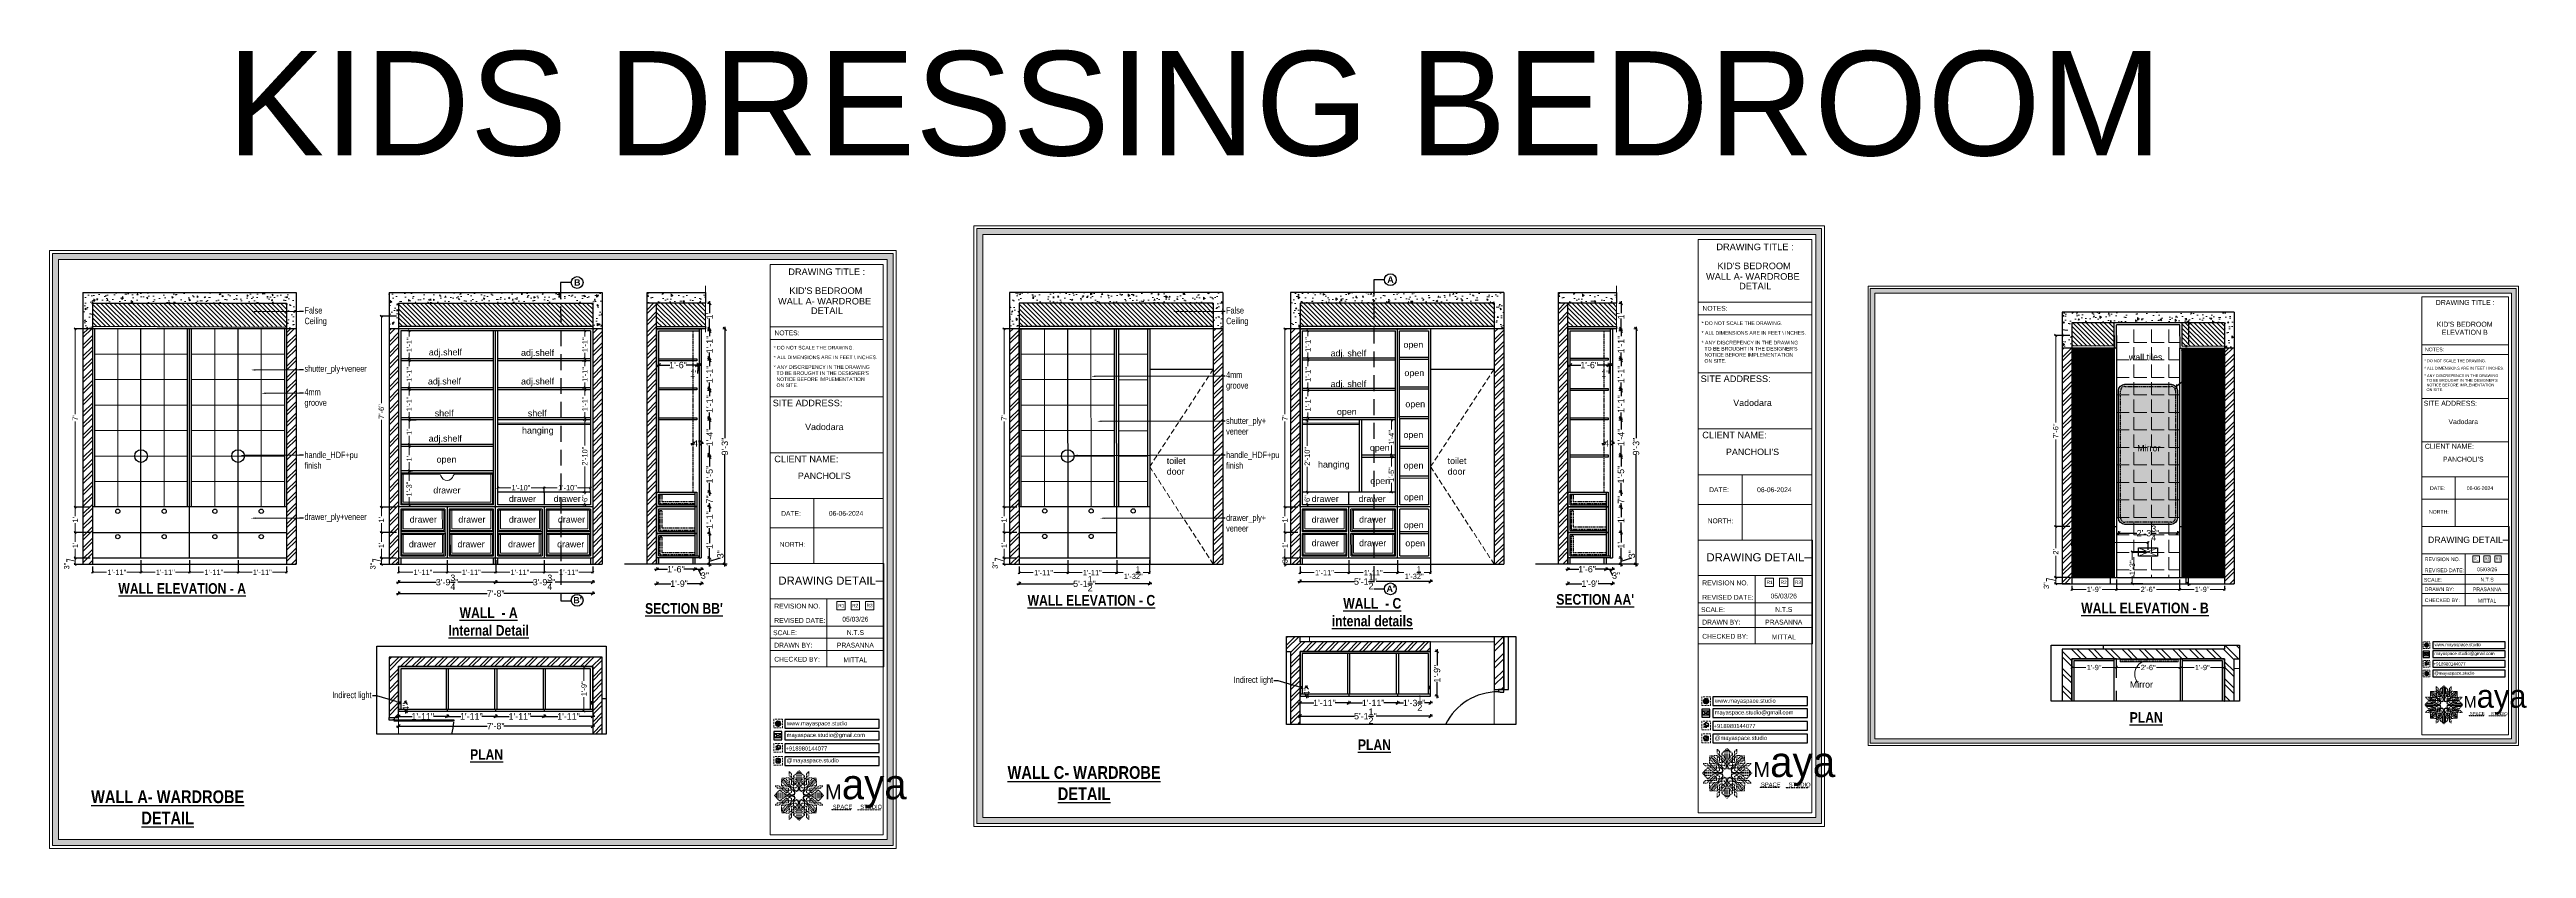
# Model space of a CAD drawing. Header units: millimetres. Extents: x 56222 to 3066687, y -650199 to -121287.
# Drawn here: x 136644 to 137811, y -183003 to -182626 of the extents above; entities that cross this region are included whole.
import ezdxf
from ezdxf import colors
from ezdxf.entities.mleader import LeaderData, LeaderLine
from ezdxf.enums import TextEntityAlignment as Align
from ezdxf.math import Vec2, Vec3

# ---------------------------------------------------------------- set-up
doc = ezdxf.new("R2010")
doc.units = ezdxf.units.MM
doc.header["$MEASUREMENT"] = 0
doc.header["$PDMODE"] = 35
for name, pattern in [('00 . GROUND FLOOR$0$DASHED', [0.75, 0.5, -0.25]), ('00-Floor Plan$0$DASHED', [0.75, 0.5, -0.25]), ('DASHED', [0.75, 0.5, -0.25]), ('DASHED2', [0.375, 0.25, -0.125]), ('DASHEDX2', [1.5, 1, -0.5])]:
    doc.linetypes.add(name, pattern=pattern)
doc.layers.get('Defpoints').update_dxf_attribs({"color": 220})
doc.layers.add('AR ELE-5', color=134, linetype='Continuous')
doc.layers.add('AR HATCH-7', color=7, linetype='Continuous')
for name, color, linetype, lineweight in [('DIM.', 250, 'Continuous', 13), ('dim05', 1, 'Continuous', 13), ('Dimension', 10, 'DASHEDX2', 20), ('el', 7, 'Continuous', 20), ('ELEC-wires', 1, 'DASHED2', 13), ('ELEVATION ( SPIRAL STAIR )', 250, 'Continuous', 9), ('FIRST FLOOR', 7, 'Continuous', 9), ('FIRST FLOOR_( PLine )_', 251, 'Continuous', 30), ('FUR1', 1, 'Continuous', 0), ('FURNITURE', 32, 'Continuous', 9), ('furniture dimensions', 1, 'DASHED', 0), ('FURNITURE-1', 252, 'Continuous', 13), ('GROUND FLOOR', 7, 'Continuous', 9), ('GROUND FLOOR  ( HATCH )', 251, 'Continuous', 9), ('Labelling', 1, 'Continuous', 25), ('NAME PLATE', 7, 'Continuous', 25), ('SECTION ( SLAB PLine )', 104, 'Continuous', 30), ('Text', 7, 'Continuous', 15), ('wall', 7, 'Continuous', 30), ('XX~SLAB ( BEAM )~ ( DIM )', 7, 'Continuous', 9)]:
    doc.layers.add(name, color=color, linetype=linetype, lineweight=lineweight)
doc.styles.add('Arial', font='arial.ttf')
doc.styles.get("Standard").update_dxf_attribs({"font": 'arial.ttf', "height": 6})
doc.styles.add('style4', font='ARIALN.TTF')
doc.dimstyles.new('Archana', dxfattribs={"dimtxt": 3, "dimasz": 1.5, "dimexe": 0.5, "dimexo": 0.5, "dimgap": 0, "dimtad": 0, "dimzin": 0, "dimdsep": 46, "dimlunit": 4, "dimtxsty": 'Arial', "dimblk": 'OBLIQUE', "dimcen": 0, "dimdle": 1, "dimclrd": 1, "dimclre": 1, "dimclrt": 5, "dimadec": 0, "dimazin": 0, "dimtfac": 1, "dimtofl": 0, "dimtmove": 1, "dimatfit": 3, "dimfxl": 1, "dimfxlon": 1, "dimtolj": 1, "dimtzin": 0, "dimlwd": 25, "dimlwe": -1, "dimarcsym": 0})
doc.dimstyles.new('ISO-25', dxfattribs={"dimtxt": 2.5, "dimasz": 1, "dimexe": 0.5, "dimexo": 1, "dimtad": 0, "dimdec": 1, "dimlunit": 4, "dimtxsty": 'Standard', "dimblk": 'OBLIQUE', "dimcen": 2.5, "dimclrd": 1, "dimclre": 1, "dimclrt": 5, "dimadec": 0, "dimazin": 0, "dimtfac": 1, "dimtdec": 1, "dimtmove": 0, "dimatfit": 3, "dimfxl": 1, "dimlwd": -1, "dimarcsym": 0})

msp = doc.modelspace()

# ---------------------------------------------------------------- texts
at = {"color": 18, "true_color": 0x000000, "attachment_point": 1}
for s, width, gutter_width, insert, char_height in [('www.mayaspace.studio', 10.00561, 8.369, (137767.87, -182905.952), 1.48994), ('+918980144077', 24.34165, 5.221, (137767.366, -182915.056), 1.48994), ('mayaspace.studio@gmail.com', 6.2422, 5.221, (137767.751, -182910.155), 1.48994), ('@mayaspace.studio', 6.2422, 5.221, (137767.751, -182919.34), 1.48994), ('www.mayaspace.studio', 13.08949, 10.949, (137428.701, -182932.166), 1.94916), ('www.mayaspace.studio', 13.02408, 10.894, (136991.28, -182942.826), 1.93942), ('+918980144077', 31.84411, 6.831, (137428.042, -182944.077), 1.94916), ('mayaspace.studio@gmail.com', 8.16613, 6.831, (137428.546, -182937.665), 1.94916), ('+918980144077', 31.68497, 6.797, (136990.624, -182954.677), 1.93942), ('mayaspace.studio@gmail.com', 8.12532, 6.797, (136991.126, -182948.297), 1.93942), ('@mayaspace.studio', 8.16613, 6.831, (137428.546, -182949.681), 1.94916), ('@mayaspace.studio', 8.12532, 6.797, (136991.126, -182960.253), 1.93942)]:
    msp.add_mtext_dynamic_manual_height_columns(s, width=width, gutter_width=gutter_width, heights=[0], dxfattribs=dict(at, insert=insert, char_height=char_height))
at = {"layer": 'DIM.', "color": 1, "char_height": 3, "attachment_point": 1}
for s, insert in [('{\\fArial|b1|i0|c0|p34;B}', (136890.915, -182734.56, -2.248)), ('{\\fArial|b1|i0|c0|p34;A}', (137274.241, -182733.244, -2.248)), ("{\\fArial|b1|i0|c0|p34;B'}", (136890.542, -182884.283, -2.248)), ("{\\fArial|b1|i0|c0|p34;A'}", (137273.868, -182878.888, -2.248))]:
    msp.add_mtext_dynamic_manual_height_columns(s, width=81.87572, gutter_width=1.128, heights=[0], dxfattribs=dict(at, insert=insert))
at = {"layer": 'furniture dimensions', "lineweight": 0}
msp.add_text('KIDS DRESSING BEDROOM ', height=49.17075, dxfattribs=at).set_placement((136727.369, -182676.23))
at = {"layer": 'Labelling', "ltscale": 10, "char_height": 3, "width": 47.9166, "attachment_point": 7}
for s, insert in [('\\A1;{\\fArial Greek|b0|i0|c0|p34;adj.shelf}', (136822.455, -182771.343, -0.015)), ('\\A1;{\\fArial Greek|b0|i0|c0|p34;adj.shelf}', (136865.931, -182771.552, -0.015)), ('\\A1;{\\fArial Greek|b0|i0|c0|p34;adj. shelf}', (137247.506, -182771.818, -0.015)), ('\\A1;{\\fArial Greek|b0|i0|c0|p34;open}', (137281.857, -182767.755, -0.015)), ('\\A1;{\\fArial Greek|b0|i0|c0|p34;wall tiles}', (137623.771, -182772.802)), ('\\A1;{\\fArial Greek|b0|i0|c0|p34;adj.shelf}', (136822.058, -182785.029, -0.015)), ('\\A1;{\\fArial Greek|b0|i0|c0|p34;adj.shelf}', (136865.931, -182785.029, -0.015)), ('\\A1;{\\fArial Greek|b0|i0|c0|p34;open}', (137282.305, -182781.095, -0.015)), ('\\A1;{\\fArial Greek|b0|i0|c0|p34;adj. shelf}', (137247.506, -182786.261, -0.015)), ('\\A1;{\\fArial Greek|b0|i0|c0|p34;open}', (137282.753, -182795.758, -0.015)), ('\\A1;{\\fArial Greek|b0|i0|c0|p34;shelf}', (136825.271, -182799.226, -0.015)), ('\\A1;{\\fArial Greek|b0|i0|c0|p34;hanging}', (136866.397, -182808.15, -0.015)), ('\\A1;{\\fArial Greek|b0|i0|c0|p34;shelf}', (136869.144, -182799.226, -0.015)), ('\\A1;{\\fArial Greek|b0|i0|c0|p34;open}', (137250.501, -182799.338, -0.015)), ('\\A1;{\\fArial Greek|b0|i0|c0|p34;adj.shelf}', (136822.388, -182811.967, -0.015)), ('\\A1;{\\fArial Greek|b0|i0|c0|p34;open}', (137266.024, -182816.294, -0.015)), ('\\A1;{\\fArial Greek|b0|i0|c0|p34;open}', (137281.86, -182810.24, -0.015)), ('\\A1;{\\fArial Greek|b0|i0|c0|p34;Mirror}', (137627.704, -182815.628)), ('\\A1;{\\fArial Greek|b0|i0|c0|p34;open}', (136826.136, -182821.835, -0.015)), ('\\A1;{\\fArial Greek|b0|i0|c0|p34;toilet \\Pdoor}', (137170.284, -182826.66, -0.015)), ('\\A1;{\\fArial Greek|b0|i0|c0|p34;hanging}', (137241.571, -182824.174, -0.015)), ('\\A1;{\\fArial Greek|b0|i0|c0|p34;open}', (137281.972, -182824.679, -0.015)), ('\\A1;{\\fArial Greek|b0|i0|c0|p34;toilet \\Pdoor}', (137302.676, -182826.66, -0.015)), ('\\A1;{\\fArial Greek|b0|i0|c0|p34;drawer}', (136824.569, -182835.512, -0.015)), ('\\A1;{\\fArial Greek|b0|i0|c0|p34;drawer}', (136860.204, -182839.51, -0.015)), ('\\A1;{\\fArial Greek|b0|i0|c0|p34;drawer}', (136881.292, -182839.51, -0.015)), ('\\A1;{\\fArial Greek|b0|i0|c0|p34;drawer}', (137238.574, -182839.51, -0.015)), ('\\A1;{\\fArial Greek|b0|i0|c0|p34;drawer}', (137260.659, -182839.51, -0.015)), ('\\A1;{\\fArial Greek|b0|i0|c0|p34;open}', (137266.234, -182831.965, -0.015)), ('\\A1;{\\fArial Greek|b0|i0|c0|p34;open}', (137282.084, -182839.577, -0.015)), ('\\A1;{\\fArial Greek|b0|i0|c0|p34;drawer}', (136813.444, -182849.288, -0.015)), ('\\A1;{\\fArial Greek|b0|i0|c0|p34;drawer}', (136836.363, -182849.288, -0.015)), ('\\A1;{\\fArial Greek|b0|i0|c0|p34;drawer}', (136860.204, -182849.288, -0.015)), ('\\A1;{\\fArial Greek|b0|i0|c0|p34;drawer}', (136883.316, -182849.288, -0.015)), ('\\A1;{\\fArial Greek|b0|i0|c0|p34;drawer}', (137238.574, -182849.287, -0.015)), ('\\A1;{\\fArial Greek|b0|i0|c0|p34;drawer}', (137260.947, -182849.287, -0.015)), ('\\A1;{\\fArial Greek|b0|i0|c0|p34;open}', (137282.026, -182852.738, -0.015)), ('\\A1;{\\fArial Greek|b0|i0|c0|p34;drawer}', (136813.058, -182860.931, -0.015)), ('\\A1;{\\fArial Greek|b0|i0|c0|p34;drawer}', (136835.977, -182860.931, -0.015)), ('\\A1;{\\fArial Greek|b0|i0|c0|p34;drawer}', (136859.817, -182860.931, -0.015)), ('\\A1;{\\fArial Greek|b0|i0|c0|p34;drawer}', (136882.93, -182860.931, -0.015)), ('\\A1;{\\fArial Greek|b0|i0|c0|p34;drawer}', (137238.574, -182860.37, -0.015)), ('\\A1;{\\fArial Greek|b0|i0|c0|p34;drawer}', (137260.947, -182860.37, -0.015)), ('\\A1;{\\fArial Greek|b0|i0|c0|p34;open}', (137282.728, -182861.305, -0.015))]:
    msp.add_mtext(s, dxfattribs=dict(at, insert=insert))
at = {"layer": 'Labelling', "color": 251, "true_color": 0x636466, "attachment_point": 5, "style": 'style4'}
for s, insert, char_height in [('{\\fArial Narrow|b1|i0|c0|p34;\\LWALL ELEVATION - A}', (136706.205, -182880.276), 5), ('{\\fArial Narrow|b1|i0|c0|p34;\\LWALL ELEVATION - C}', (137134.763, -182885.84), 5), ('{\\fArial Narrow|b1|i0|c0|p34;\\LWALL  - C\\Pintenal details}', (137267.155, -182891.443), 5), ("{\\fArial Narrow|b1|i0|c0|p34;\\LSECTION AA'}", (137372.244, -182885.426), 5), ('{\\fArial Narrow|b1|i0|c0|p34;\\LWALL  - A\\PInternal Detail}', (136850.657, -182895.869), 5), ("{\\fArial Narrow|b1|i0|c0|p34;\\LSECTION BB'}", (136942.727, -182889.688), 5), ('{\\fArial Narrow|b1|i0|c0|p34;\\LWALL ELEVATION - B}', (137631.367, -182889.452), 5), ('{\\fArial Narrow|b1|i0|c0|p34;\\LPLAN}', (137631.94, -182941.019), 5), ('{\\fArial Narrow|b1|i0|c0|p34;\\LPLAN}', (136849.684, -182958.488), 5), ('{\\fArial Narrow|b1|i0|c0|p34;\\LPLAN}', (137268.182, -182953.867), 5), ('{\\fArial Narrow|b1|i0|c0|p34;\\LWALL C- WARDROBE DETAIL}', (137131.335, -182971.96), 6), ('{\\fArial Narrow|b1|i0|c0|p34;\\LWALL A- WARDROBE DETAIL}', (136699.379, -182983.378), 6)]:
    msp.add_mtext_dynamic_manual_height_columns(s, width=79.10806, gutter_width=1, heights=[0], dxfattribs=dict(at, insert=insert, char_height=char_height))
at = {"layer": 'NAME PLATE', "style": 'Arial'}
for s, height, p in [('DRAWING TITLE : ', 3.10408, (137448.155, -182720.854)), ('DRAWING TITLE : ', 3.08856, (137010.636, -182732.57)), ('WALL A- WARDROBE ', 3.10408, (137447.136, -182734.786)), ("KID'S BEDROOM", 3.10408, (137447.122, -182729.812)), ('WALL A- WARDROBE ', 3.08856, (137009.623, -182746.432)), ("KID'S BEDROOM", 3.08856, (137009.609, -182741.483)), ('DETAIL', 3.1041, (137447.687, -182739.296)), ('DRAWING TITLE : ', 2.37276, (137782.74, -182746.684)), ('DETAIL', 3.0886, (137010.171, -182750.919)), ('NOTES:', 2.2807, (137428.704, -182749.386)), ("KID'S BEDROOM", 2.37276, (137782.041, -182756.929)), ('NOTES:', 2.2693, (136991.283, -182760.958)), ('NOTES:', 1.7434, (137767.872, -182768.494)), ('ELEVATION B', 2.37276, (137782.051, -182760.731)), ('SITE ADDRESS:', 3.10408, (137438.438, -182782.984)), ('SITE ADDRESS:', 3.08856, (137000.968, -182794.389)), ('Vadodara', 3.0007, (137446.398, -182794.28)), ('SITE ADDRESS:', 2.37276, (137775.312, -182794.176)), ('Vadodara', 2.9857, (137008.888, -182805.628)), ('Vadodara', 2.2937, (137781.397, -182802.811)), ('CLIENT NAME:', 3.10408, (137437.872, -182809.505)), ("PANCHOLI'S", 3.0007, (137446.398, -182817.385)), ('CLIENT NAME:', 2.37276, (137774.88, -182814.449)), ('CLIENT NAME:', 3.08856, (137000.405, -182820.777)), ("PANCHOLI'S", 2.9857, (137008.888, -182828.618)), ("PANCHOLI'S", 2.2937, (137781.397, -182820.473)), ('DATE:', 2.2807, (137430.617, -182834.871)), ('06-06-2024', 2.2807, (137456.682, -182834.871)), ('DATE:', 1.7434, (137769.334, -182833.839)), ('06-06-2024', 1.7434, (137789.258, -182833.839)), ('DATE:', 2.2693, (136993.187, -182846.017)), ('06-06-2024', 2.2693, (137019.121, -182846.017)), ('NORTH:', 2.2807, (137431.345, -182849.533)), ('NORTH:', 1.7434, (137769.891, -182845.047)), ('NORTH:', 2.2693, (136993.911, -182860.606)), ('DRAWING DETAIL', 2.9335, (137782.413, -182858.767)), ('DRAWING DETAIL', 3.81847, (137010.21, -182878.465)), ('DRAWING DETAIL', 3.83765, (137447.726, -182867.482)), ('REVISION NO.', 1.7434, (137771.586, -182867.378)), ('REVISED DATE: ', 1.7434, (137772.872, -182872.576)), ('REVISION NO.', 2.28074, (137433.562, -182878.747)), ('REVISED DATE: ', 2.28074, (137435.245, -182885.547)), ('SCALE:', 1.7434, (137767.171, -182877.035)), ('CHECKED BY:', 1.7434, (137771.519, -182886.629)), ('DRAWN BY:', 1.7434, (137770.164, -182881.515)), ('PRASANNA', 1.7434, (137792.634, -182881.521)), ('MITTAL', 1.7434, (137792.634, -182886.861)), ('REVISION NO.', 2.26934, (136996.117, -182889.673)), ('REVISED DATE: ', 2.26934, (136997.791, -182896.44)), ('SCALE:', 2.2807, (137427.787, -182891.38)), ('DRAWN BY:', 2.2807, (137431.702, -182897.241)), ('PRASANNA', 2.2807, (137461.098, -182897.25)), ('SCALE:', 2.2693, (136990.371, -182902.244)), ('DRAWN BY:', 2.2693, (136994.266, -182908.075)), ('PRASANNA', 2.2693, (137023.515, -182908.084)), ('CHECKED BY:', 2.28074, (137433.474, -182903.932)), ('MITTAL', 2.2807, (137461.098, -182904.235)), ('CHECKED BY:', 2.26934, (136996.03, -182914.733)), ('MITTAL', 2.2693, (137023.515, -182915.034))]:
    msp.add_text(s, height=height, dxfattribs=at).set_placement(p, align=Align.CENTER)
for s, height, p in [('R1', 1.229, (137786.431, -182866.927)), ('R2', 1.229, (137791.478, -182866.927)), ('R1', 1.6078, (137452.983, -182878.158)), ('R2', 1.6078, (137459.585, -182878.158)), ('R1', 1.5998, (137015.44, -182889.087)), ('R2', 1.5998, (137022.01, -182889.087))]:
    msp.add_text(s, height=height, dxfattribs=at).set_placement(p)
at = {"layer": 'NAME PLATE', "attachment_point": 1, "style": 'Arial'}
for s, insert, char_height, width in [('* DO NOT SCALE THE DRAWING.', (137422.401, -182754.377), 1.72499, 66.64527), ('* DO NOT SCALE THE DRAWING.', (136985.012, -182765.925), 1.71637, 66.31221), ('* ALL DIMENSIONS ARE IN FEET \\\\ INCHES.', (137422.401, -182758.964), 1.72499, 66.64527), ("* ANY DISCREPENCY IN THE DRAWING \\P  TO BE BROUGHT IN THE DESIGNER'S\\P  NOTICE BEFORE IMPLEMENTATION \\P  ON SITE.", (137422.401, -182763.551), 1.72499, 66.64527), ('* ALL DIMENSIONS ARE IN FEET \\\\ INCHES.', (136985.012, -182770.489), 1.71637, 66.31221), ("* ANY DISCREPENCY IN THE DRAWING \\P  TO BE BROUGHT IN THE DESIGNER'S\\P  NOTICE BEFORE IMPLEMENTATION \\P  ON SITE.", (136985.012, -182775.054), 1.71637, 66.31221), ('* DO NOT SCALE THE DRAWING.', (137763.054, -182772.309), 1.31858, 50.94368), ('* ALL DIMENSIONS ARE IN FEET \\\\ INCHES.', (137763.054, -182775.816), 1.31858, 50.94368), ("* ANY DISCREPENCY IN THE DRAWING \\P  TO BE BROUGHT IN THE DESIGNER'S\\P  NOTICE BEFORE IMPLEMENTATION \\P  ON SITE.", (137763.054, -182779.322), 1.31858, 50.94368)]:
    msp.add_mtext(s, dxfattribs=dict(at, insert=insert, char_height=char_height, width=width))
at = {"layer": 'NAME PLATE', "lineweight": 0, "attachment_point": 2, "style": 'Arial'}
for s, insert, char_height, width in [('05/03/26', (137792.634, -182870.378), 1.7434, 15.10855), ('R3', (137797.756, -182865.693), 1.229, 2.39872), ('05/03/26', (137461.098, -182882.672), 2.2807, 19.76524), ('R3', (137467.799, -182876.543), 1.6078, 3.13804), ('N.T.S', (137792.634, -182875.204), 1.7434, 3.40264), ('05/03/26', (137023.515, -182893.579), 2.2693, 19.66646), ('R3', (137030.183, -182887.481), 1.5998, 3.12236), ('N.T.S', (137461.098, -182888.986), 2.2807, 4.45138), ('N.T.S', (137023.515, -182899.861), 2.2693, 4.42914)]:
    msp.add_mtext(s, dxfattribs=dict(at, insert=insert, char_height=char_height, width=width))

# ---------------------------------------------------------------- blocks, each defined once
blk = doc.blocks.new('_Oblique')
at = {"layer": 'wall', "color": 0, "lineweight": -2}
blk.add_line((-0.5, -0.5), (0.5, 0.5), dxfattribs=at)
blk = doc.blocks.new('*D644')
at = {"layer": 'Defpoints', "color": 0, "lineweight": 30, "transparency": 16777216}
for p in [(136663.9, -182868.9), (136686.8, -182865.9), (136686.8, -182872.6)]:
    blk.add_point(p, dxfattribs=at)
at = {"layer": 'dim05', "color": 1, "linetype": 'Continuous', "lineweight": -2, "transparency": 16777216}
for p, q in [((136663.9, -182869.9), (136663.9, -182873.1)), ((136686.8, -182866.9), (136686.8, -182873.1))]:
    blk.add_line(p, q, dxfattribs=at)
at = {"layer": 'dim05', "color": 1, "linetype": 'Continuous', "transparency": 16777216}
for p, q in [((136663.9, -182872.6), (136670.6, -182872.6)), ((136686.8, -182872.6), (136680.2, -182872.6))]:
    blk.add_line(p, q, dxfattribs=at)
at = {"layer": 'dim05', "color": 1, "transparency": 16777216, "rotation": 180}
blk.add_blockref('_Oblique', (136663.9, -182872.6), dxfattribs=at)
at = {"layer": 'dim05', "color": 1, "transparency": 16777216}
blk.add_blockref('_Oblique', (136686.8, -182872.6), dxfattribs=at)
at = {"layer": 'dim05', "color": 5, "lineweight": 25, "transparency": 16777216, "insert": (136675.4, -182872.6), "char_height": 2.5, "attachment_point": 5, "style": 'Arial'}
blk.add_mtext('1\'-11"', dxfattribs=at)
blk = doc.blocks.new('*D645')
at = {"layer": 'Defpoints', "color": 0, "lineweight": 30, "transparency": 16777216}
for p in [(136686.8, -182865.9), (136709.7, -182865.9), (136709.7, -182872.6)]:
    blk.add_point(p, dxfattribs=at)
at = {"layer": 'dim05', "color": 1, "linetype": 'Continuous', "lineweight": -2, "transparency": 16777216}
for p, q in [((136686.8, -182866.9), (136686.8, -182873.1)), ((136709.7, -182866.9), (136709.7, -182873.1))]:
    blk.add_line(p, q, dxfattribs=at)
at = {"layer": 'dim05', "color": 1, "linetype": 'Continuous', "transparency": 16777216}
for p, q in [((136686.8, -182872.6), (136693.5, -182872.6)), ((136709.7, -182872.6), (136703.1, -182872.6))]:
    blk.add_line(p, q, dxfattribs=at)
at = {"layer": 'dim05', "color": 1, "transparency": 16777216, "rotation": 180}
blk.add_blockref('_Oblique', (136686.8, -182872.6), dxfattribs=at)
at = {"layer": 'dim05', "color": 1, "transparency": 16777216}
blk.add_blockref('_Oblique', (136709.7, -182872.6), dxfattribs=at)
at = {"layer": 'dim05', "color": 5, "lineweight": 25, "transparency": 16777216, "insert": (136698.3, -182872.6), "char_height": 2.5, "attachment_point": 5, "style": 'Arial'}
blk.add_mtext('1\'-11"', dxfattribs=at)
blk = doc.blocks.new('*D646')
at = {"layer": 'Defpoints', "color": 0, "lineweight": 30, "transparency": 16777216}
for p in [(136709.7, -182865.9), (136732.6, -182865.9), (136732.6, -182872.6)]:
    blk.add_point(p, dxfattribs=at)
at = {"layer": 'dim05', "color": 1, "linetype": 'Continuous', "lineweight": -2, "transparency": 16777216}
for p, q in [((136709.7, -182866.9), (136709.7, -182873.1)), ((136732.6, -182866.9), (136732.6, -182873.1))]:
    blk.add_line(p, q, dxfattribs=at)
at = {"layer": 'dim05', "color": 1, "linetype": 'Continuous', "transparency": 16777216}
for p, q in [((136709.7, -182872.6), (136716.3, -182872.6)), ((136732.6, -182872.6), (136725.9, -182872.6))]:
    blk.add_line(p, q, dxfattribs=at)
at = {"layer": 'dim05', "color": 1, "transparency": 16777216, "rotation": 180}
blk.add_blockref('_Oblique', (136709.7, -182872.6), dxfattribs=at)
at = {"layer": 'dim05', "color": 1, "transparency": 16777216}
blk.add_blockref('_Oblique', (136732.6, -182872.6), dxfattribs=at)
at = {"layer": 'dim05', "color": 5, "lineweight": 25, "transparency": 16777216, "insert": (136721.1, -182872.6), "char_height": 2.5, "attachment_point": 5, "style": 'Arial'}
blk.add_mtext('1\'-11"', dxfattribs=at)
blk = doc.blocks.new('*D647')
at = {"layer": 'Defpoints', "color": 0, "lineweight": 30, "transparency": 16777216}
for p in [(136732.6, -182865.9), (136755.4, -182868.9), (136755.4, -182872.6)]:
    blk.add_point(p, dxfattribs=at)
at = {"layer": 'dim05', "color": 1, "linetype": 'Continuous', "lineweight": -2, "transparency": 16777216}
for p, q in [((136732.6, -182866.9), (136732.6, -182873.1)), ((136755.4, -182869.9), (136755.4, -182873.1))]:
    blk.add_line(p, q, dxfattribs=at)
at = {"layer": 'dim05', "color": 1, "linetype": 'Continuous', "transparency": 16777216}
for p, q in [((136732.6, -182872.6), (136739.2, -182872.6)), ((136755.4, -182872.6), (136748.8, -182872.6))]:
    blk.add_line(p, q, dxfattribs=at)
at = {"layer": 'dim05', "color": 1, "transparency": 16777216, "rotation": 180}
blk.add_blockref('_Oblique', (136732.6, -182872.6), dxfattribs=at)
at = {"layer": 'dim05', "color": 1, "transparency": 16777216}
blk.add_blockref('_Oblique', (136755.4, -182872.6), dxfattribs=at)
at = {"layer": 'dim05', "color": 5, "lineweight": 25, "transparency": 16777216, "insert": (136744, -182872.6), "char_height": 2.5, "attachment_point": 5, "style": 'Arial'}
blk.add_mtext('1\'-11"', dxfattribs=at)
blk = doc.blocks.new('*D648')
at = {"layer": 'Defpoints', "color": 0, "lineweight": 30, "transparency": 16777216}
for p in [(136655.8, -182865.9), (136663.9, -182865.9), (136663.9, -182868.9)]:
    blk.add_point(p, dxfattribs=at)
at = {"layer": 'dim05', "color": 1, "linetype": 'Continuous', "transparency": 16777216}
for p, q in [((136655.8, -182867.4), (136651.8, -182866.4)), ((136651.8, -182866.4), (136651.8, -182867.7)), ((136655.8, -182868.9), (136655.8, -182865.9))]:
    blk.add_line(p, q, dxfattribs=at)
at = {"layer": 'dim05', "color": 1, "linetype": 'Continuous', "lineweight": -2, "transparency": 16777216}
for p, q in [((136662.9, -182865.9), (136655.3, -182865.9)), ((136662.9, -182868.9), (136655.3, -182868.9))]:
    blk.add_line(p, q, dxfattribs=at)
at = {"layer": 'dim05', "color": 1, "transparency": 16777216}
for p, rotation in [((136655.8, -182865.9), 90), ((136655.8, -182868.9), 270)]:
    blk.add_blockref('_Oblique', p, dxfattribs=dict(at, rotation=rotation))
at = {"layer": 'dim05', "color": 5, "lineweight": 25, "transparency": 16777216, "insert": (136651.8, -182869.7), "char_height": 2.5, "attachment_point": 5, "rotation": 90, "style": 'Arial'}
blk.add_mtext('3"', dxfattribs=at)
blk = doc.blocks.new('*D649')
at = {"layer": 'Defpoints', "color": 0, "lineweight": 30, "transparency": 16777216}
for p in [(136655.8, -182853.9), (136663.9, -182853.9), (136663.9, -182865.9)]:
    blk.add_point(p, dxfattribs=at)
at = {"layer": 'dim05', "color": 1, "linetype": 'Continuous', "lineweight": -2, "transparency": 16777216}
for p, q in [((136662.9, -182853.9), (136655.3, -182853.9)), ((136662.9, -182865.9), (136655.3, -182865.9))]:
    blk.add_line(p, q, dxfattribs=at)
at = {"layer": 'dim05', "color": 1, "linetype": 'Continuous', "transparency": 16777216}
for p, q in [((136655.8, -182853.9), (136655.8, -182858.2)), ((136655.8, -182865.9), (136655.8, -182861.5))]:
    blk.add_line(p, q, dxfattribs=at)
at = {"layer": 'dim05', "color": 1, "transparency": 16777216}
for p, rotation in [((136655.8, -182853.9), 90), ((136655.8, -182865.9), 270)]:
    blk.add_blockref('_Oblique', p, dxfattribs=dict(at, rotation=rotation))
at = {"layer": 'dim05', "color": 5, "lineweight": 25, "transparency": 16777216, "insert": (136655.8, -182859.9), "char_height": 2.5, "attachment_point": 5, "rotation": 90, "style": 'Arial'}
blk.add_mtext("1'", dxfattribs=at)
blk = doc.blocks.new('*D650')
at = {"layer": 'Defpoints', "color": 0, "lineweight": 30, "transparency": 16777216}
for p in [(136655.8, -182841.9), (136663.9, -182841.9), (136663.9, -182853.9)]:
    blk.add_point(p, dxfattribs=at)
at = {"layer": 'dim05', "color": 1, "linetype": 'Continuous', "lineweight": -2, "transparency": 16777216}
for p, q in [((136662.9, -182841.9), (136655.3, -182841.9)), ((136662.9, -182853.9), (136655.3, -182853.9))]:
    blk.add_line(p, q, dxfattribs=at)
at = {"layer": 'dim05', "color": 1, "linetype": 'Continuous', "transparency": 16777216}
for p, q in [((136655.8, -182841.9), (136655.8, -182846.2)), ((136655.8, -182853.9), (136655.8, -182849.5))]:
    blk.add_line(p, q, dxfattribs=at)
at = {"layer": 'dim05', "color": 1, "transparency": 16777216}
for p, rotation in [((136655.8, -182841.9), 90), ((136655.8, -182853.9), 270)]:
    blk.add_blockref('_Oblique', p, dxfattribs=dict(at, rotation=rotation))
at = {"layer": 'dim05', "color": 5, "lineweight": 25, "transparency": 16777216, "insert": (136655.8, -182847.9), "char_height": 2.5, "attachment_point": 5, "rotation": 90, "style": 'Arial'}
blk.add_mtext("1'", dxfattribs=at)
blk = doc.blocks.new('*D651')
at = {"layer": 'Defpoints', "color": 0, "lineweight": 30, "transparency": 16777216}
for p in [(136655.8, -182757.9), (136663.9, -182757.9), (136663.9, -182841.9)]:
    blk.add_point(p, dxfattribs=at)
at = {"layer": 'dim05', "color": 1, "linetype": 'Continuous', "lineweight": -2, "transparency": 16777216}
for p, q in [((136662.9, -182757.9), (136655.3, -182757.9)), ((136662.9, -182841.9), (136655.3, -182841.9))]:
    blk.add_line(p, q, dxfattribs=at)
at = {"layer": 'dim05', "color": 1, "linetype": 'Continuous', "transparency": 16777216}
for p, q in [((136655.8, -182757.9), (136655.8, -182798.1)), ((136655.8, -182841.9), (136655.8, -182801.6))]:
    blk.add_line(p, q, dxfattribs=at)
at = {"layer": 'dim05', "color": 1, "transparency": 16777216}
for p, rotation in [((136655.8, -182757.9), 90), ((136655.8, -182841.9), 270)]:
    blk.add_blockref('_Oblique', p, dxfattribs=dict(at, rotation=rotation))
at = {"layer": 'dim05', "color": 5, "lineweight": 25, "transparency": 16777216, "insert": (136655.8, -182799.9), "char_height": 2.5, "attachment_point": 5, "rotation": 90, "style": 'Arial'}
blk.add_mtext("7'", dxfattribs=at)
blk = doc.blocks.new('*D652')
at = {"layer": 'Defpoints', "color": 0, "lineweight": 30, "transparency": 16777216}
for p in [(137617.9, -182875), (137596.9, -182878), (137617.9, -182880.7)]:
    blk.add_point(p, dxfattribs=at)
at = {"layer": 'dim05', "color": 1, "linetype": 'Continuous', "lineweight": -2, "transparency": 16777216}
for p, q in [((137596.9, -182879), (137596.9, -182881.2)), ((137617.9, -182876), (137617.9, -182881.2))]:
    blk.add_line(p, q, dxfattribs=at)
at = {"layer": 'dim05', "color": 1, "linetype": 'Continuous', "transparency": 16777216}
for p, q in [((137596.9, -182880.7), (137603.6, -182880.7)), ((137617.9, -182880.7), (137611.2, -182880.7))]:
    blk.add_line(p, q, dxfattribs=at)
at = {"layer": 'dim05', "color": 1, "transparency": 16777216, "rotation": 180}
blk.add_blockref('_Oblique', (137596.9, -182880.7), dxfattribs=at)
at = {"layer": 'dim05', "color": 1, "transparency": 16777216}
blk.add_blockref('_Oblique', (137617.9, -182880.7), dxfattribs=at)
at = {"layer": 'dim05', "color": 5, "lineweight": 25, "transparency": 16777216, "insert": (137607.4, -182880.7), "char_height": 2.5, "attachment_point": 5, "style": 'Arial'}
blk.add_mtext('1\'-9"', dxfattribs=at)
blk = doc.blocks.new('*D653')
at = {"layer": 'Defpoints', "color": 0, "lineweight": 30, "transparency": 16777216}
for p in [(137617.9, -182875), (137647.7, -182875), (137647.7, -182880.7)]:
    blk.add_point(p, dxfattribs=at)
at = {"layer": 'dim05', "color": 1, "linetype": 'Continuous', "lineweight": -2, "transparency": 16777216}
for p, q in [((137617.9, -182876), (137617.9, -182881.2)), ((137647.7, -182876), (137647.7, -182881.2))]:
    blk.add_line(p, q, dxfattribs=at)
at = {"layer": 'dim05', "color": 1, "linetype": 'Continuous', "transparency": 16777216}
for p, q in [((137617.9, -182880.7), (137628.8, -182880.7)), ((137647.7, -182880.7), (137636.8, -182880.7))]:
    blk.add_line(p, q, dxfattribs=at)
at = {"layer": 'dim05', "color": 1, "transparency": 16777216, "rotation": 180}
blk.add_blockref('_Oblique', (137617.9, -182880.7), dxfattribs=at)
at = {"layer": 'dim05', "color": 1, "transparency": 16777216}
blk.add_blockref('_Oblique', (137647.7, -182880.7), dxfattribs=at)
at = {"layer": 'dim05', "color": 5, "lineweight": 25, "transparency": 16777216, "insert": (137632.8, -182880.7), "char_height": 2.5, "attachment_point": 5, "style": 'Arial'}
blk.add_mtext('2\'-6"', dxfattribs=at)
blk = doc.blocks.new('*D654')
at = {"layer": 'Defpoints', "color": 0, "lineweight": 30, "transparency": 16777216}
for p in [(137647.7, -182875), (137668.9, -182878), (137668.9, -182880.7)]:
    blk.add_point(p, dxfattribs=at)
at = {"layer": 'dim05', "color": 1, "linetype": 'Continuous', "lineweight": -2, "transparency": 16777216}
for p, q in [((137647.7, -182876), (137647.7, -182881.2)), ((137668.9, -182879), (137668.9, -182881.2))]:
    blk.add_line(p, q, dxfattribs=at)
at = {"layer": 'dim05', "color": 1, "linetype": 'Continuous', "transparency": 16777216}
for p, q in [((137647.7, -182880.7), (137654.5, -182880.7)), ((137668.9, -182880.7), (137662.1, -182880.7))]:
    blk.add_line(p, q, dxfattribs=at)
at = {"layer": 'dim05', "color": 1, "transparency": 16777216, "rotation": 180}
blk.add_blockref('_Oblique', (137647.7, -182880.7), dxfattribs=at)
at = {"layer": 'dim05', "color": 1, "transparency": 16777216}
blk.add_blockref('_Oblique', (137668.9, -182880.7), dxfattribs=at)
at = {"layer": 'dim05', "color": 5, "lineweight": 25, "transparency": 16777216, "insert": (137658.3, -182880.7), "char_height": 2.5, "attachment_point": 5, "style": 'Arial'}
blk.add_mtext('1\'-9"', dxfattribs=at)
blk = doc.blocks.new('*D655')
at = {"layer": 'Defpoints', "color": 0, "lineweight": 30, "transparency": 16777216}
for p in [(137589.3, -182875), (137596.9, -182875), (137596.9, -182878)]:
    blk.add_point(p, dxfattribs=at)
at = {"layer": 'dim05', "color": 1, "linetype": 'Continuous', "lineweight": -2, "transparency": 16777216}
for p, q in [((137595.9, -182875), (137588.8, -182875)), ((137595.9, -182878), (137588.8, -182878))]:
    blk.add_line(p, q, dxfattribs=at)
at = {"layer": 'dim05', "color": 1, "linetype": 'Continuous', "transparency": 16777216}
for p, q in [((137589.3, -182878), (137589.3, -182875)), ((137589.3, -182876.5), (137584.9, -182875.6)), ((137584.9, -182875.6), (137584.9, -182876.8))]:
    blk.add_line(p, q, dxfattribs=at)
at = {"layer": 'dim05', "color": 1, "transparency": 16777216}
for p, rotation in [((137589.3, -182875), 90), ((137589.3, -182878), 270)]:
    blk.add_blockref('_Oblique', p, dxfattribs=dict(at, rotation=rotation))
at = {"layer": 'dim05', "color": 5, "lineweight": 25, "transparency": 16777216, "insert": (137584.9, -182878.9), "char_height": 2.5, "attachment_point": 5, "rotation": 90, "style": 'Arial'}
blk.add_mtext('3"', dxfattribs=at)
blk = doc.blocks.new('*D656')
at = {"layer": 'Defpoints', "color": 0, "lineweight": 30, "transparency": 16777216}
for p in [(137589.3, -182851), (137596.9, -182851), (137596.9, -182875)]:
    blk.add_point(p, dxfattribs=at)
at = {"layer": 'dim05', "color": 1, "linetype": 'Continuous', "lineweight": -2, "transparency": 16777216}
for p, q in [((137595.9, -182851), (137588.8, -182851)), ((137595.9, -182875), (137588.8, -182875))]:
    blk.add_line(p, q, dxfattribs=at)
at = {"layer": 'dim05', "color": 1, "linetype": 'Continuous', "transparency": 16777216}
for p, q in [((137589.3, -182851), (137589.3, -182861.2)), ((137589.3, -182875), (137589.3, -182864.8))]:
    blk.add_line(p, q, dxfattribs=at)
at = {"layer": 'dim05', "color": 1, "transparency": 16777216}
for p, rotation in [((137589.3, -182851), 90), ((137589.3, -182875), 270)]:
    blk.add_blockref('_Oblique', p, dxfattribs=dict(at, rotation=rotation))
at = {"layer": 'dim05', "color": 5, "lineweight": 25, "transparency": 16777216, "insert": (137589.3, -182863), "char_height": 2.5, "attachment_point": 5, "rotation": 90, "style": 'Arial'}
blk.add_mtext("2'", dxfattribs=at)
blk = doc.blocks.new('*D657')
at = {"layer": 'Defpoints', "color": 0, "lineweight": 30, "transparency": 16777216}
for p in [(137596.9, -182761), (137589.3, -182851), (137596.9, -182851)]:
    blk.add_point(p, dxfattribs=at)
at = {"layer": 'dim05', "color": 1, "linetype": 'Continuous', "lineweight": -2, "transparency": 16777216}
for p, q in [((137595.9, -182761), (137588.8, -182761)), ((137595.9, -182851), (137588.8, -182851))]:
    blk.add_line(p, q, dxfattribs=at)
at = {"layer": 'dim05', "color": 1, "linetype": 'Continuous', "transparency": 16777216}
for p, q in [((137589.3, -182761), (137589.3, -182802.1)), ((137589.3, -182851), (137589.3, -182810))]:
    blk.add_line(p, q, dxfattribs=at)
at = {"layer": 'dim05', "color": 1, "transparency": 16777216}
for p, rotation in [((137589.3, -182761), 90), ((137589.3, -182851), 270)]:
    blk.add_blockref('_Oblique', p, dxfattribs=dict(at, rotation=rotation))
at = {"layer": 'dim05', "color": 5, "lineweight": 25, "transparency": 16777216, "insert": (137589.3, -182806), "char_height": 2.5, "attachment_point": 5, "rotation": 90, "style": 'Arial'}
blk.add_mtext('7\'-6"', dxfattribs=at)
blk = doc.blocks.new('*D658')
at = {"layer": 'Defpoints', "color": 0, "lineweight": 30, "transparency": 16777216}
for p in [(137100.7, -182868.9), (137123.7, -182865.9), (137123.7, -182872.8)]:
    blk.add_point(p, dxfattribs=at)
at = {"layer": 'dim05', "color": 1, "linetype": 'Continuous', "lineweight": -2, "transparency": 16777216}
for p, q in [((137100.7, -182869.9), (137100.7, -182873.3)), ((137123.7, -182866.9), (137123.7, -182873.3))]:
    blk.add_line(p, q, dxfattribs=at)
at = {"layer": 'dim05', "color": 1, "linetype": 'Continuous', "transparency": 16777216}
for p, q in [((137100.7, -182872.8), (137107.4, -182872.8)), ((137123.7, -182872.8), (137117, -182872.8))]:
    blk.add_line(p, q, dxfattribs=at)
at = {"layer": 'dim05', "color": 1, "transparency": 16777216, "rotation": 180}
blk.add_blockref('_Oblique', (137100.7, -182872.8), dxfattribs=at)
at = {"layer": 'dim05', "color": 1, "transparency": 16777216}
blk.add_blockref('_Oblique', (137123.7, -182872.8), dxfattribs=at)
at = {"layer": 'dim05', "color": 5, "lineweight": 25, "transparency": 16777216, "insert": (137112.2, -182872.8), "char_height": 2.5, "attachment_point": 5, "style": 'Arial'}
blk.add_mtext('1\'-11"', dxfattribs=at)
blk = doc.blocks.new('*D659')
at = {"layer": 'Defpoints', "color": 0, "lineweight": 30, "transparency": 16777216}
for p in [(137123.7, -182865.9), (137146.7, -182865.9), (137146.7, -182872.8)]:
    blk.add_point(p, dxfattribs=at)
at = {"layer": 'dim05', "color": 1, "linetype": 'Continuous', "lineweight": -2, "transparency": 16777216}
for p, q in [((137123.7, -182866.9), (137123.7, -182873.3)), ((137146.7, -182866.9), (137146.7, -182873.3))]:
    blk.add_line(p, q, dxfattribs=at)
at = {"layer": 'dim05', "color": 1, "linetype": 'Continuous', "transparency": 16777216}
for p, q in [((137123.7, -182872.8), (137130.4, -182872.8)), ((137146.7, -182872.8), (137140, -182872.8))]:
    blk.add_line(p, q, dxfattribs=at)
at = {"layer": 'dim05', "color": 1, "transparency": 16777216, "rotation": 180}
blk.add_blockref('_Oblique', (137123.7, -182872.8), dxfattribs=at)
at = {"layer": 'dim05', "color": 1, "transparency": 16777216}
blk.add_blockref('_Oblique', (137146.7, -182872.8), dxfattribs=at)
at = {"layer": 'dim05', "color": 5, "lineweight": 25, "transparency": 16777216, "insert": (137135.2, -182872.8), "char_height": 2.5, "attachment_point": 5, "style": 'Arial'}
blk.add_mtext('1\'-11"', dxfattribs=at)
blk = doc.blocks.new('*D660')
at = {"layer": 'Defpoints', "color": 0, "lineweight": 30, "transparency": 16777216}
for p in [(137146.7, -182865.9), (137162.2, -182865.9), (137162.2, -182872.8)]:
    blk.add_point(p, dxfattribs=at)
at = {"layer": 'dim05', "color": 1, "linetype": 'Continuous', "lineweight": -2, "transparency": 16777216}
for p, q in [((137146.7, -182866.9), (137146.7, -182873.3)), ((137162.2, -182866.9), (137162.2, -182873.3))]:
    blk.add_line(p, q, dxfattribs=at)
at = {"layer": 'dim05', "color": 1, "linetype": 'Continuous', "transparency": 16777216}
for p, q in [((137146.7, -182872.8), (137149.7, -182872.8)), ((137162.2, -182872.8), (137159.2, -182872.8))]:
    blk.add_line(p, q, dxfattribs=at)
at = {"layer": 'dim05', "color": 1, "transparency": 16777216, "rotation": 180}
blk.add_blockref('_Oblique', (137146.7, -182872.8), dxfattribs=at)
at = {"layer": 'dim05', "color": 1, "transparency": 16777216}
blk.add_blockref('_Oblique', (137162.2, -182872.8), dxfattribs=at)
at = {"layer": 'dim05', "color": 5, "lineweight": 25, "transparency": 16777216, "insert": (137154.5, -182872.8), "char_height": 2.5, "attachment_point": 5, "style": 'Arial'}
blk.add_mtext('1\'-3{\\H1x;\\S1/2;}"', dxfattribs=at)
blk = doc.blocks.new('*D661')
at = {"layer": 'Defpoints', "color": 0, "lineweight": 30, "transparency": 16777216}
for p in [(137093.6, -182865.9), (137100.7, -182865.9), (137100.7, -182868.9)]:
    blk.add_point(p, dxfattribs=at)
at = {"layer": 'dim05', "color": 1, "linetype": 'Continuous', "transparency": 16777216}
for p, q in [((137093.6, -182867.4), (137089.4, -182866)), ((137089.4, -182866), (137089.4, -182867.3)), ((137093.6, -182868.9), (137093.6, -182865.9))]:
    blk.add_line(p, q, dxfattribs=at)
at = {"layer": 'dim05', "color": 1, "linetype": 'Continuous', "lineweight": -2, "transparency": 16777216}
for p, q in [((137099.7, -182865.9), (137093.1, -182865.9)), ((137099.7, -182868.9), (137093.1, -182868.9))]:
    blk.add_line(p, q, dxfattribs=at)
at = {"layer": 'dim05', "color": 1, "transparency": 16777216}
for p, rotation in [((137093.6, -182865.9), 90), ((137093.6, -182868.9), 270)]:
    blk.add_blockref('_Oblique', p, dxfattribs=dict(at, rotation=rotation))
at = {"layer": 'dim05', "color": 5, "lineweight": 25, "transparency": 16777216, "insert": (137089.4, -182869.4), "char_height": 2.5, "attachment_point": 5, "rotation": 90, "style": 'Arial'}
blk.add_mtext('3"', dxfattribs=at)
blk = doc.blocks.new('*D662')
at = {"layer": 'Defpoints', "color": 0, "lineweight": 30, "transparency": 16777216}
for p in [(137093.6, -182853.9), (137100.7, -182853.9), (137100.7, -182865.9)]:
    blk.add_point(p, dxfattribs=at)
at = {"layer": 'dim05', "color": 1, "linetype": 'Continuous', "lineweight": -2, "transparency": 16777216}
for p, q in [((137099.7, -182853.9), (137093.1, -182853.9)), ((137099.7, -182865.9), (137093.1, -182865.9))]:
    blk.add_line(p, q, dxfattribs=at)
at = {"layer": 'dim05', "color": 1, "linetype": 'Continuous', "transparency": 16777216}
for p, q in [((137093.6, -182853.9), (137093.6, -182858.2)), ((137093.6, -182865.9), (137093.6, -182861.5))]:
    blk.add_line(p, q, dxfattribs=at)
at = {"layer": 'dim05', "color": 1, "transparency": 16777216}
for p, rotation in [((137093.6, -182853.9), 90), ((137093.6, -182865.9), 270)]:
    blk.add_blockref('_Oblique', p, dxfattribs=dict(at, rotation=rotation))
at = {"layer": 'dim05', "color": 5, "lineweight": 25, "transparency": 16777216, "insert": (137093.6, -182859.9), "char_height": 2.5, "attachment_point": 5, "rotation": 90, "style": 'Arial'}
blk.add_mtext("1'", dxfattribs=at)
blk = doc.blocks.new('*D663')
at = {"layer": 'Defpoints', "color": 0, "lineweight": 30, "transparency": 16777216}
for p in [(137093.6, -182841.9), (137100.7, -182841.9), (137100.7, -182853.9)]:
    blk.add_point(p, dxfattribs=at)
at = {"layer": 'dim05', "color": 1, "linetype": 'Continuous', "lineweight": -2, "transparency": 16777216}
for p, q in [((137099.7, -182841.9), (137093.1, -182841.9)), ((137099.7, -182853.9), (137093.1, -182853.9))]:
    blk.add_line(p, q, dxfattribs=at)
at = {"layer": 'dim05', "color": 1, "linetype": 'Continuous', "transparency": 16777216}
for p, q in [((137093.6, -182841.9), (137093.6, -182846.2)), ((137093.6, -182853.9), (137093.6, -182849.5))]:
    blk.add_line(p, q, dxfattribs=at)
at = {"layer": 'dim05', "color": 1, "transparency": 16777216}
for p, rotation in [((137093.6, -182841.9), 90), ((137093.6, -182853.9), 270)]:
    blk.add_blockref('_Oblique', p, dxfattribs=dict(at, rotation=rotation))
at = {"layer": 'dim05', "color": 5, "lineweight": 25, "transparency": 16777216, "insert": (137093.6, -182847.9), "char_height": 2.5, "attachment_point": 5, "rotation": 90, "style": 'Arial'}
blk.add_mtext("1'", dxfattribs=at)
blk = doc.blocks.new('*D664')
at = {"layer": 'Defpoints', "color": 0, "lineweight": 30, "transparency": 16777216}
for p in [(137093.6, -182757.9), (137100.7, -182757.9), (137100.7, -182841.9)]:
    blk.add_point(p, dxfattribs=at)
at = {"layer": 'dim05', "color": 1, "linetype": 'Continuous', "lineweight": -2, "transparency": 16777216}
for p, q in [((137099.7, -182757.9), (137093.1, -182757.9)), ((137099.7, -182841.9), (137093.1, -182841.9))]:
    blk.add_line(p, q, dxfattribs=at)
at = {"layer": 'dim05', "color": 1, "linetype": 'Continuous', "transparency": 16777216}
for p, q in [((137093.6, -182757.9), (137093.6, -182798.1)), ((137093.6, -182841.9), (137093.6, -182801.6))]:
    blk.add_line(p, q, dxfattribs=at)
at = {"layer": 'dim05', "color": 1, "transparency": 16777216}
for p, rotation in [((137093.6, -182757.9), 90), ((137093.6, -182841.9), 270)]:
    blk.add_blockref('_Oblique', p, dxfattribs=dict(at, rotation=rotation))
at = {"layer": 'dim05', "color": 5, "lineweight": 25, "transparency": 16777216, "insert": (137093.6, -182799.9), "char_height": 2.5, "attachment_point": 5, "rotation": 90, "style": 'Arial'}
blk.add_mtext("7'", dxfattribs=at)
blk = doc.blocks.new('*D665')
at = {"layer": 'Defpoints', "color": 0, "lineweight": 30, "transparency": 16777216}
for p in [(137233.1, -182868.9), (137256.1, -182865.9), (137256.1, -182872.8)]:
    blk.add_point(p, dxfattribs=at)
at = {"layer": 'dim05', "color": 1, "linetype": 'Continuous', "lineweight": -2, "transparency": 16777216}
for p, q in [((137233.1, -182869.9), (137233.1, -182873.3)), ((137256.1, -182866.9), (137256.1, -182873.3))]:
    blk.add_line(p, q, dxfattribs=at)
at = {"layer": 'dim05', "color": 1, "linetype": 'Continuous', "transparency": 16777216}
for p, q in [((137233.1, -182872.8), (137239.8, -182872.8)), ((137256.1, -182872.8), (137249.4, -182872.8))]:
    blk.add_line(p, q, dxfattribs=at)
at = {"layer": 'dim05', "color": 1, "transparency": 16777216, "rotation": 180}
blk.add_blockref('_Oblique', (137233.1, -182872.8), dxfattribs=at)
at = {"layer": 'dim05', "color": 1, "transparency": 16777216}
blk.add_blockref('_Oblique', (137256.1, -182872.8), dxfattribs=at)
at = {"layer": 'dim05', "color": 5, "lineweight": 25, "transparency": 16777216, "insert": (137244.6, -182872.8), "char_height": 2.5, "attachment_point": 5, "style": 'Arial'}
blk.add_mtext('1\'-11"', dxfattribs=at)
blk = doc.blocks.new('*D666')
at = {"layer": 'Defpoints', "color": 0, "lineweight": 30, "transparency": 16777216}
for p in [(137256.1, -182865.9), (137279.1, -182865.9), (137279.1, -182872.8)]:
    blk.add_point(p, dxfattribs=at)
at = {"layer": 'dim05', "color": 1, "linetype": 'Continuous', "lineweight": -2, "transparency": 16777216}
for p, q in [((137256.1, -182866.9), (137256.1, -182873.3)), ((137279.1, -182866.9), (137279.1, -182873.3))]:
    blk.add_line(p, q, dxfattribs=at)
at = {"layer": 'dim05', "color": 1, "linetype": 'Continuous', "transparency": 16777216}
for p, q in [((137256.1, -182872.8), (137262.8, -182872.8)), ((137279.1, -182872.8), (137272.4, -182872.8))]:
    blk.add_line(p, q, dxfattribs=at)
at = {"layer": 'dim05', "color": 1, "transparency": 16777216, "rotation": 180}
blk.add_blockref('_Oblique', (137256.1, -182872.8), dxfattribs=at)
at = {"layer": 'dim05', "color": 1, "transparency": 16777216}
blk.add_blockref('_Oblique', (137279.1, -182872.8), dxfattribs=at)
at = {"layer": 'dim05', "color": 5, "lineweight": 25, "transparency": 16777216, "insert": (137267.6, -182872.8), "char_height": 2.5, "attachment_point": 5, "style": 'Arial'}
blk.add_mtext('1\'-11"', dxfattribs=at)
blk = doc.blocks.new('*D667')
at = {"layer": 'Defpoints', "color": 0, "lineweight": 30, "transparency": 16777216}
for p in [(137279.1, -182865.9), (137294.6, -182865.9), (137294.6, -182872.8)]:
    blk.add_point(p, dxfattribs=at)
at = {"layer": 'dim05', "color": 1, "linetype": 'Continuous', "lineweight": -2, "transparency": 16777216}
for p, q in [((137279.1, -182866.9), (137279.1, -182873.3)), ((137294.6, -182866.9), (137294.6, -182873.3))]:
    blk.add_line(p, q, dxfattribs=at)
at = {"layer": 'dim05', "color": 1, "linetype": 'Continuous', "transparency": 16777216}
for p, q in [((137279.1, -182872.8), (137282.1, -182872.8)), ((137294.6, -182872.8), (137291.6, -182872.8))]:
    blk.add_line(p, q, dxfattribs=at)
at = {"layer": 'dim05', "color": 1, "transparency": 16777216, "rotation": 180}
blk.add_blockref('_Oblique', (137279.1, -182872.8), dxfattribs=at)
at = {"layer": 'dim05', "color": 1, "transparency": 16777216}
blk.add_blockref('_Oblique', (137294.6, -182872.8), dxfattribs=at)
at = {"layer": 'dim05', "color": 5, "lineweight": 25, "transparency": 16777216, "insert": (137286.9, -182872.8), "char_height": 2.5, "attachment_point": 5, "style": 'Arial'}
blk.add_mtext('1\'-3{\\H1x;\\S1/2;}"', dxfattribs=at)
blk = doc.blocks.new('*D668')
at = {"layer": 'Defpoints', "color": 0, "lineweight": 30, "transparency": 16777216}
for p in [(137226, -182853.9), (137233.1, -182853.9), (137233.1, -182865.9)]:
    blk.add_point(p, dxfattribs=at)
at = {"layer": 'dim05', "color": 1, "linetype": 'Continuous', "lineweight": -2, "transparency": 16777216}
for p, q in [((137232.1, -182853.9), (137225.5, -182853.9)), ((137232.1, -182865.9), (137225.5, -182865.9))]:
    blk.add_line(p, q, dxfattribs=at)
at = {"layer": 'dim05', "color": 1, "linetype": 'Continuous', "transparency": 16777216}
for p, q in [((137226, -182853.9), (137226, -182858.2)), ((137226, -182865.9), (137226, -182861.5))]:
    blk.add_line(p, q, dxfattribs=at)
at = {"layer": 'dim05', "color": 1, "transparency": 16777216}
for p, rotation in [((137226, -182853.9), 90), ((137226, -182865.9), 270)]:
    blk.add_blockref('_Oblique', p, dxfattribs=dict(at, rotation=rotation))
at = {"layer": 'dim05', "color": 5, "lineweight": 25, "transparency": 16777216, "insert": (137226, -182859.9), "char_height": 2.5, "attachment_point": 5, "rotation": 90, "style": 'Arial'}
blk.add_mtext("1'", dxfattribs=at)
blk = doc.blocks.new('*D669')
at = {"layer": 'Defpoints', "color": 0, "lineweight": 30, "transparency": 16777216}
for p in [(137226, -182841.9), (137233.1, -182841.9), (137233.1, -182853.9)]:
    blk.add_point(p, dxfattribs=at)
at = {"layer": 'dim05', "color": 1, "linetype": 'Continuous', "lineweight": -2, "transparency": 16777216}
for p, q in [((137232.1, -182841.9), (137225.5, -182841.9)), ((137232.1, -182853.9), (137225.5, -182853.9))]:
    blk.add_line(p, q, dxfattribs=at)
at = {"layer": 'dim05', "color": 1, "linetype": 'Continuous', "transparency": 16777216}
for p, q in [((137226, -182841.9), (137226, -182846.2)), ((137226, -182853.9), (137226, -182849.5))]:
    blk.add_line(p, q, dxfattribs=at)
at = {"layer": 'dim05', "color": 1, "transparency": 16777216}
for p, rotation in [((137226, -182841.9), 90), ((137226, -182853.9), 270)]:
    blk.add_blockref('_Oblique', p, dxfattribs=dict(at, rotation=rotation))
at = {"layer": 'dim05', "color": 5, "lineweight": 25, "transparency": 16777216, "insert": (137226, -182847.9), "char_height": 2.5, "attachment_point": 5, "rotation": 90, "style": 'Arial'}
blk.add_mtext("1'", dxfattribs=at)
blk = doc.blocks.new('*D670')
at = {"layer": 'Defpoints', "color": 0, "lineweight": 30, "transparency": 16777216}
for p in [(137226, -182757.9), (137233.1, -182757.9), (137233.1, -182841.9)]:
    blk.add_point(p, dxfattribs=at)
at = {"layer": 'dim05', "color": 1, "linetype": 'Continuous', "lineweight": -2, "transparency": 16777216}
for p, q in [((137232.1, -182757.9), (137225.5, -182757.9)), ((137232.1, -182841.9), (137225.5, -182841.9))]:
    blk.add_line(p, q, dxfattribs=at)
at = {"layer": 'dim05', "color": 1, "linetype": 'Continuous', "transparency": 16777216}
for p, q in [((137226, -182757.9), (137226, -182798.1)), ((137226, -182841.9), (137226, -182801.6))]:
    blk.add_line(p, q, dxfattribs=at)
at = {"layer": 'dim05', "color": 1, "transparency": 16777216}
for p, rotation in [((137226, -182757.9), 90), ((137226, -182841.9), 270)]:
    blk.add_blockref('_Oblique', p, dxfattribs=dict(at, rotation=rotation))
at = {"layer": 'dim05', "color": 5, "lineweight": 25, "transparency": 16777216, "insert": (137226, -182799.9), "char_height": 2.5, "attachment_point": 5, "rotation": 90, "style": 'Arial'}
blk.add_mtext("7'", dxfattribs=at)
blk = doc.blocks.new('*D671')
at = {"layer": 'Defpoints', "color": 0, "lineweight": 30, "transparency": 16777216}
for p in [(137237.3, -182758.9), (137236.8, -182771.7), (137237.3, -182771.7)]:
    blk.add_point(p, dxfattribs=at)
at = {"layer": 'dim05', "color": 1, "linetype": 'Continuous', "lineweight": -2, "transparency": 16777216}
for p, q in [((137236.3, -182758.9), (137236.3, -182758.9)), ((137236.3, -182771.7), (137236.3, -182771.7))]:
    blk.add_line(p, q, dxfattribs=at)
at = {"layer": 'dim05', "color": 1, "linetype": 'Continuous', "transparency": 16777216}
for p, q in [((137236.8, -182758.9), (137236.8, -182761.4)), ((137236.8, -182771.7), (137236.8, -182769.1))]:
    blk.add_line(p, q, dxfattribs=at)
at = {"layer": 'dim05', "color": 1, "transparency": 16777216}
for p, rotation in [((137236.8, -182758.9), 90), ((137236.8, -182771.7), 270)]:
    blk.add_blockref('_Oblique', p, dxfattribs=dict(at, rotation=rotation))
at = {"layer": 'dim05', "color": 5, "lineweight": 25, "transparency": 16777216, "insert": (137236.8, -182765.3), "char_height": 2.5, "attachment_point": 5, "rotation": 90, "style": 'Arial'}
blk.add_mtext('1\'-1"', dxfattribs=at)
blk = doc.blocks.new('*D672')
at = {"layer": 'Defpoints', "color": 0, "lineweight": 30, "transparency": 16777216}
for p in [(137239.8, -182772.7), (137236.8, -182786), (137240.1, -182786)]:
    blk.add_point(p, dxfattribs=at)
at = {"layer": 'dim05', "color": 1, "linetype": 'Continuous', "lineweight": -2, "transparency": 16777216}
for p, q in [((137238.8, -182772.7), (137236.3, -182772.7)), ((137239.1, -182786), (137236.3, -182786))]:
    blk.add_line(p, q, dxfattribs=at)
at = {"layer": 'dim05', "color": 1, "linetype": 'Continuous', "transparency": 16777216}
for p, q in [((137236.8, -182772.7), (137236.8, -182775.5)), ((137236.8, -182786), (137236.8, -182783.2))]:
    blk.add_line(p, q, dxfattribs=at)
at = {"layer": 'dim05', "color": 1, "transparency": 16777216}
for p, rotation in [((137236.8, -182772.7), 90), ((137236.8, -182786), 270)]:
    blk.add_blockref('_Oblique', p, dxfattribs=dict(at, rotation=rotation))
at = {"layer": 'dim05', "color": 5, "lineweight": 25, "transparency": 16777216, "insert": (137236.8, -182779.4), "char_height": 2.5, "attachment_point": 5, "rotation": 90, "style": 'Arial'}
blk.add_mtext('1\'-1"', dxfattribs=at)
blk = doc.blocks.new('*D673')
at = {"layer": 'Defpoints', "color": 0, "lineweight": 30, "transparency": 16777216}
for p in [(137236.8, -182787), (137236.8, -182799.9), (137237.2, -182799.9)]:
    blk.add_point(p, dxfattribs=at)
at = {"layer": 'dim05', "color": 1, "linetype": 'Continuous', "transparency": 16777216}
for p, q in [((137236.8, -182787), (137236.8, -182789.6)), ((137236.8, -182799.9), (137236.8, -182797.3))]:
    blk.add_line(p, q, dxfattribs=at)
at = {"layer": 'dim05', "color": 1, "linetype": 'Continuous', "lineweight": -2, "transparency": 16777216}
for p, q in [((137237.8, -182787), (137237.3, -182787)), ((137236.2, -182799.9), (137236.3, -182799.9))]:
    blk.add_line(p, q, dxfattribs=at)
at = {"layer": 'dim05', "color": 1, "transparency": 16777216}
for p, rotation in [((137236.8, -182787), 90), ((137236.8, -182799.9), 270)]:
    blk.add_blockref('_Oblique', p, dxfattribs=dict(at, rotation=rotation))
at = {"layer": 'dim05', "color": 5, "lineweight": 25, "transparency": 16777216, "insert": (137236.8, -182793.4), "char_height": 2.5, "attachment_point": 5, "rotation": 90, "style": 'Arial'}
blk.add_mtext('1\'-1"', dxfattribs=at)
blk = doc.blocks.new('*D674')
at = {"layer": 'Defpoints', "color": 0, "lineweight": 30, "transparency": 16777216}
for p in [(137236.8, -182801.1), (137236.3, -182834.9), (137236.5, -182834.9)]:
    blk.add_point(p, dxfattribs=at)
at = {"layer": 'dim05', "color": 1, "linetype": 'Continuous', "lineweight": -2, "transparency": 16777216}
for p, q in [((137235.8, -182801.1), (137236, -182801.1)), ((137237.3, -182834.9), (137237, -182834.9))]:
    blk.add_line(p, q, dxfattribs=at)
at = {"layer": 'dim05', "color": 1, "linetype": 'Continuous', "transparency": 16777216}
for p, q in [((137236.5, -182801.1), (137236.5, -182813)), ((137236.5, -182834.9), (137236.5, -182822.9))]:
    blk.add_line(p, q, dxfattribs=at)
at = {"layer": 'dim05', "color": 1, "transparency": 16777216}
for p, rotation in [((137236.5, -182801.1), 90), ((137236.5, -182834.9), 270)]:
    blk.add_blockref('_Oblique', p, dxfattribs=dict(at, rotation=rotation))
at = {"layer": 'dim05', "color": 5, "lineweight": 25, "transparency": 16777216, "insert": (137236.5, -182818), "char_height": 2.5, "attachment_point": 5, "rotation": 90, "style": 'Arial'}
blk.add_mtext('2\'-10"', dxfattribs=at)
blk = doc.blocks.new('*D675')
at = {"layer": 'Defpoints', "color": 0, "lineweight": 30, "transparency": 16777216}
for p in [(137237, -182834.9), (137236.5, -182840.9), (137237, -182840.9)]:
    blk.add_point(p, dxfattribs=at)
at = {"layer": 'dim05', "color": 1, "linetype": 'Continuous', "lineweight": -2, "transparency": 16777216}
for p, q in [((137236, -182834.9), (137236, -182834.9)), ((137236, -182840.9), (137236, -182840.9))]:
    blk.add_line(p, q, dxfattribs=at)
at = {"layer": 'dim05', "color": 1, "linetype": 'Continuous', "transparency": 16777216}
for p, q in [((137236.5, -182834.9), (137236.5, -182835.8)), ((137236.5, -182840.9), (137236.5, -182839.9))]:
    blk.add_line(p, q, dxfattribs=at)
at = {"layer": 'dim05', "color": 1, "transparency": 16777216}
for p, rotation in [((137236.5, -182834.9), 90), ((137236.5, -182840.9), 270)]:
    blk.add_blockref('_Oblique', p, dxfattribs=dict(at, rotation=rotation))
at = {"layer": 'dim05', "color": 5, "lineweight": 25, "transparency": 16777216, "insert": (137236.5, -182837.9), "char_height": 2.5, "attachment_point": 5, "rotation": 90, "style": 'Arial'}
blk.add_mtext('6"', dxfattribs=at)
blk = doc.blocks.new('*D676')
at = {"layer": 'Defpoints', "color": 0, "lineweight": 30, "transparency": 16777216}
for p in [(137276.7, -182800.9), (137276.2, -182817.3), (137276.7, -182817.3)]:
    blk.add_point(p, dxfattribs=at)
at = {"layer": 'dim05', "color": 1, "linetype": 'Continuous', "lineweight": -2, "transparency": 16777216}
for p, q in [((137275.7, -182800.9), (137275.7, -182800.9)), ((137275.7, -182817.3), (137275.7, -182817.3))]:
    blk.add_line(p, q, dxfattribs=at)
at = {"layer": 'dim05', "color": 1, "linetype": 'Continuous', "transparency": 16777216}
for p, q in [((137276.2, -182800.9), (137276.2, -182805.3)), ((137276.2, -182817.3), (137276.2, -182812.9))]:
    blk.add_line(p, q, dxfattribs=at)
at = {"layer": 'dim05', "color": 1, "transparency": 16777216}
for p, rotation in [((137276.2, -182800.9), 90), ((137276.2, -182817.3), 270)]:
    blk.add_blockref('_Oblique', p, dxfattribs=dict(at, rotation=rotation))
at = {"layer": 'dim05', "color": 5, "lineweight": 25, "transparency": 16777216, "insert": (137276.2, -182809.1), "char_height": 2.5, "attachment_point": 5, "rotation": 90, "style": 'Arial'}
blk.add_mtext('1\'-4"', dxfattribs=at)
blk = doc.blocks.new('*D677')
at = {"layer": 'Defpoints', "color": 0, "lineweight": 30, "transparency": 16777216}
for p in [(137276.2, -182818.3), (137276.2, -182834.9), (137276.2, -182834.9)]:
    blk.add_point(p, dxfattribs=at)
at = {"layer": 'dim05', "color": 1, "linetype": 'Continuous', "transparency": 16777216}
for p, q in [((137276.2, -182818.3), (137276.2, -182822.8)), ((137276.2, -182834.9), (137276.2, -182830.4))]:
    blk.add_line(p, q, dxfattribs=at)
at = {"layer": 'dim05', "color": 1, "linetype": 'Continuous', "lineweight": -2, "transparency": 16777216}
for p, q in [((137277.2, -182818.3), (137276.7, -182818.3)), ((137275.2, -182834.9), (137275.7, -182834.9))]:
    blk.add_line(p, q, dxfattribs=at)
at = {"layer": 'dim05', "color": 1, "transparency": 16777216}
for p, rotation in [((137276.2, -182818.3), 90), ((137276.2, -182834.9), 270)]:
    blk.add_blockref('_Oblique', p, dxfattribs=dict(at, rotation=rotation))
at = {"layer": 'dim05', "color": 5, "lineweight": 25, "transparency": 16777216, "insert": (137276.2, -182826.6), "char_height": 2.5, "attachment_point": 5, "rotation": 90, "style": 'Arial'}
blk.add_mtext('1\'-5"', dxfattribs=at)
blk = doc.blocks.new('*D679')
at = {"layer": 'Defpoints', "color": 0, "lineweight": 30, "transparency": 16777216}
for p in [(137233.1, -182868.9), (137294.6, -182865.9), (137294.6, -182877)]:
    blk.add_point(p, dxfattribs=at)
at = {"layer": 'GROUND FLOOR', "color": 1, "lineweight": 25, "transparency": 16777216}
for p, q in [((137232.1, -182877), (137258.8, -182877)), ((137295.6, -182877), (137269, -182877))]:
    blk.add_line(p, q, dxfattribs=at)
at = {"layer": 'GROUND FLOOR', "color": 1, "transparency": 16777216}
for p, q in [((137233.1, -182876), (137233.1, -182877.5)), ((137294.6, -182876), (137294.6, -182877.5))]:
    blk.add_line(p, q, dxfattribs=at)
at = {"layer": 'GROUND FLOOR', "color": 1, "lineweight": 25, "transparency": 16777216, "xscale": 1.5, "yscale": 1.5, "zscale": 1.5, "rotation": 180}
blk.add_blockref('_Oblique', (137233.1, -182877), dxfattribs=at)
at = {"layer": 'GROUND FLOOR', "color": 1, "lineweight": 25, "transparency": 16777216, "xscale": 1.5, "yscale": 1.5, "zscale": 1.5}
blk.add_blockref('_Oblique', (137294.6, -182877), dxfattribs=at)
at = {"layer": 'GROUND FLOOR', "color": 5, "lineweight": 30, "transparency": 16777216, "insert": (137263.9, -182877), "char_height": 3, "attachment_point": 5, "style": 'Arial'}
blk.add_mtext('\\A1;5\'-1{\\H1x;\\S1/2;}"', dxfattribs=at)
blk = doc.blocks.new('*D681')
at = {"layer": 'Defpoints', "color": 0, "lineweight": 30, "transparency": 16777216}
for p in [(137360.4, -182772.7), (137378.4, -182772.7), (137378.4, -182775)]:
    blk.add_point(p, dxfattribs=at)
at = {"layer": 'GROUND FLOOR', "color": 1, "lineweight": 25, "transparency": 16777216}
for p, q in [((137359.4, -182775), (137365.5, -182775)), ((137379.4, -182775), (137373.2, -182775))]:
    blk.add_line(p, q, dxfattribs=at)
at = {"layer": 'GROUND FLOOR', "color": 1, "transparency": 16777216}
for p, q in [((137360.4, -182774), (137360.4, -182775.5)), ((137378.4, -182774), (137378.4, -182775.5))]:
    blk.add_line(p, q, dxfattribs=at)
at = {"layer": 'GROUND FLOOR', "color": 1, "lineweight": 25, "transparency": 16777216, "xscale": 1.5, "yscale": 1.5, "zscale": 1.5, "rotation": 180}
blk.add_blockref('_Oblique', (137360.4, -182775), dxfattribs=at)
at = {"layer": 'GROUND FLOOR', "color": 1, "lineweight": 25, "transparency": 16777216, "xscale": 1.5, "yscale": 1.5, "zscale": 1.5}
blk.add_blockref('_Oblique', (137378.4, -182775), dxfattribs=at)
at = {"layer": 'GROUND FLOOR', "color": 5, "lineweight": 30, "transparency": 16777216, "insert": (137369.4, -182775), "char_height": 3, "attachment_point": 5, "style": 'Arial'}
blk.add_mtext('\\A1;1\'-6"', dxfattribs=at)
blk = doc.blocks.new('*D682')
at = {"layer": 'Defpoints', "color": 0, "lineweight": 30, "transparency": 16777216}
for p in [(137378.4, -182772.7), (137379.4, -182772.7), (137379.4, -182775)]:
    blk.add_point(p, dxfattribs=at)
at = {"layer": 'GROUND FLOOR', "color": 1, "lineweight": 25, "transparency": 16777216}
for p, q in [((137377.4, -182775), (137380.4, -182775)), ((137378.9, -182775), (137378.6, -182779))]:
    blk.add_line(p, q, dxfattribs=at)
at = {"layer": 'GROUND FLOOR', "color": 1, "transparency": 16777216}
for p, q in [((137378.4, -182774), (137378.4, -182775.5)), ((137379.4, -182774), (137379.4, -182775.5))]:
    blk.add_line(p, q, dxfattribs=at)
at = {"layer": 'GROUND FLOOR', "color": 1, "lineweight": 25, "transparency": 16777216, "xscale": 1.5, "yscale": 1.5, "zscale": 1.5, "rotation": 180}
blk.add_blockref('_Oblique', (137378.4, -182775), dxfattribs=at)
at = {"layer": 'GROUND FLOOR', "color": 1, "lineweight": 25, "transparency": 16777216, "xscale": 1.5, "yscale": 1.5, "zscale": 1.5}
blk.add_blockref('_Oblique', (137379.4, -182775), dxfattribs=at)
at = {"layer": 'GROUND FLOOR', "color": 5, "lineweight": 30, "transparency": 16777216, "insert": (137377, -182779), "char_height": 3, "attachment_point": 5, "style": 'Arial'}
blk.add_mtext('\\A1;1"', dxfattribs=at)
blk = doc.blocks.new('*D683')
at = {"layer": 'Defpoints', "color": 0, "lineweight": 30, "transparency": 16777216}
for p in [(137380.4, -182865.9), (137380.4, -182868.9), (137384.4, -182865.9)]:
    blk.add_point(p, dxfattribs=at)
at = {"layer": 'GROUND FLOOR', "color": 1, "transparency": 16777216}
for p, q in [((137383.4, -182865.9), (137384.9, -182865.9)), ((137383.4, -182868.9), (137384.9, -182868.9))]:
    blk.add_line(p, q, dxfattribs=at)
at = {"layer": 'GROUND FLOOR', "color": 1, "lineweight": 25, "transparency": 16777216}
for p, q in [((137384.4, -182869.9), (137384.4, -182864.9)), ((137384.4, -182867.4), (137389.5, -182865.8))]:
    blk.add_line(p, q, dxfattribs=at)
at = {"layer": 'GROUND FLOOR', "color": 1, "lineweight": 25, "transparency": 16777216, "xscale": 1.5, "yscale": 1.5, "zscale": 1.5}
for p, rotation in [((137384.4, -182865.9), 90), ((137384.4, -182868.9), 270)]:
    blk.add_blockref('_Oblique', p, dxfattribs=dict(at, rotation=rotation))
at = {"layer": 'GROUND FLOOR', "color": 5, "lineweight": 30, "transparency": 16777216, "insert": (137389.5, -182864.1), "char_height": 3, "attachment_point": 5, "rotation": 90, "style": 'Arial'}
blk.add_mtext('\\A1;3"', dxfattribs=at)
blk = doc.blocks.new('*D684')
at = {"layer": 'Defpoints', "color": 0, "lineweight": 30, "transparency": 16777216}
for p in [(137377.4, -182868.9), (137380.4, -182865.9), (137380.4, -182871.2)]:
    blk.add_point(p, dxfattribs=at)
at = {"layer": 'GROUND FLOOR', "color": 1, "lineweight": 25, "transparency": 16777216}
for p, q in [((137376.4, -182871.2), (137381.4, -182871.2)), ((137378.9, -182871.2), (137380.4, -182874.2))]:
    blk.add_line(p, q, dxfattribs=at)
at = {"layer": 'GROUND FLOOR', "color": 1, "transparency": 16777216}
for p, q in [((137377.4, -182870.2), (137377.4, -182871.7)), ((137380.4, -182870.2), (137380.4, -182871.7))]:
    blk.add_line(p, q, dxfattribs=at)
at = {"layer": 'GROUND FLOOR', "color": 1, "lineweight": 25, "transparency": 16777216, "xscale": 1.5, "yscale": 1.5, "zscale": 1.5, "rotation": 180}
blk.add_blockref('_Oblique', (137377.4, -182871.2), dxfattribs=at)
at = {"layer": 'GROUND FLOOR', "color": 1, "lineweight": 25, "transparency": 16777216, "xscale": 1.5, "yscale": 1.5, "zscale": 1.5}
blk.add_blockref('_Oblique', (137380.4, -182871.2), dxfattribs=at)
at = {"layer": 'GROUND FLOOR', "color": 5, "lineweight": 30, "transparency": 16777216, "insert": (137382.1, -182874.2), "char_height": 3, "attachment_point": 5, "style": 'Arial'}
blk.add_mtext('\\A1;3"', dxfattribs=at)
blk = doc.blocks.new('*D685')
at = {"layer": 'Defpoints', "color": 0, "lineweight": 30, "transparency": 16777216}
for p in [(137359.4, -182868.9), (137359.4, -182871.2), (137377.4, -182868.9)]:
    blk.add_point(p, dxfattribs=at)
at = {"layer": 'GROUND FLOOR', "color": 1, "lineweight": 25, "transparency": 16777216}
for p, q in [((137358.4, -182871.2), (137364.5, -182871.2)), ((137378.4, -182871.2), (137372.2, -182871.2))]:
    blk.add_line(p, q, dxfattribs=at)
at = {"layer": 'GROUND FLOOR', "color": 1, "transparency": 16777216}
for p, q in [((137359.4, -182870.2), (137359.4, -182871.7)), ((137377.4, -182870.2), (137377.4, -182871.7))]:
    blk.add_line(p, q, dxfattribs=at)
at = {"layer": 'GROUND FLOOR', "color": 1, "lineweight": 25, "transparency": 16777216, "xscale": 1.5, "yscale": 1.5, "zscale": 1.5, "rotation": 180}
blk.add_blockref('_Oblique', (137359.4, -182871.2), dxfattribs=at)
at = {"layer": 'GROUND FLOOR', "color": 1, "lineweight": 25, "transparency": 16777216, "xscale": 1.5, "yscale": 1.5, "zscale": 1.5}
blk.add_blockref('_Oblique', (137377.4, -182871.2), dxfattribs=at)
at = {"layer": 'GROUND FLOOR', "color": 5, "lineweight": 30, "transparency": 16777216, "insert": (137368.4, -182871.2), "char_height": 3, "attachment_point": 5, "style": 'Arial'}
blk.add_mtext('\\A1;1\'-6"', dxfattribs=at)
blk = doc.blocks.new('*D686')
at = {"layer": 'Defpoints', "color": 0, "lineweight": 30, "transparency": 16777216}
for p in [(137378.4, -182853.9), (137384.4, -182853.9), (137380.4, -182865.9)]:
    blk.add_point(p, dxfattribs=at)
at = {"layer": 'GROUND FLOOR', "color": 1, "transparency": 16777216}
for p, q in [((137383.4, -182853.9), (137384.9, -182853.9)), ((137383.4, -182865.9), (137384.9, -182865.9))]:
    blk.add_line(p, q, dxfattribs=at)
at = {"layer": 'GROUND FLOOR', "color": 1, "lineweight": 25, "transparency": 16777216}
for p, q in [((137384.4, -182852.9), (137384.4, -182858.6)), ((137384.4, -182866.9), (137384.4, -182861.1))]:
    blk.add_line(p, q, dxfattribs=at)
at = {"layer": 'GROUND FLOOR', "color": 1, "lineweight": 25, "transparency": 16777216, "xscale": 1.5, "yscale": 1.5, "zscale": 1.5}
for p, rotation in [((137384.4, -182853.9), 90), ((137384.4, -182865.9), 270)]:
    blk.add_blockref('_Oblique', p, dxfattribs=dict(at, rotation=rotation))
at = {"layer": 'GROUND FLOOR', "color": 5, "lineweight": 30, "transparency": 16777216, "insert": (137384.4, -182859.9), "char_height": 3, "attachment_point": 5, "rotation": 90, "style": 'Arial'}
blk.add_mtext("\\A1;1'", dxfattribs=at)
blk = doc.blocks.new('*D687')
at = {"layer": 'Defpoints', "color": 0, "lineweight": 30, "transparency": 16777216}
for p in [(137378.4, -182841.9), (137384.4, -182841.9), (137378.4, -182853.9)]:
    blk.add_point(p, dxfattribs=at)
at = {"layer": 'GROUND FLOOR', "color": 1, "transparency": 16777216}
for p, q in [((137383.4, -182841.9), (137384.9, -182841.9)), ((137383.4, -182853.9), (137384.9, -182853.9))]:
    blk.add_line(p, q, dxfattribs=at)
at = {"layer": 'GROUND FLOOR', "color": 1, "lineweight": 25, "transparency": 16777216}
for p, q in [((137384.4, -182840.9), (137384.4, -182846.6)), ((137384.4, -182854.9), (137384.4, -182849.1))]:
    blk.add_line(p, q, dxfattribs=at)
at = {"layer": 'GROUND FLOOR', "color": 1, "lineweight": 25, "transparency": 16777216, "xscale": 1.5, "yscale": 1.5, "zscale": 1.5}
for p, rotation in [((137384.4, -182841.9), 90), ((137384.4, -182853.9), 270)]:
    blk.add_blockref('_Oblique', p, dxfattribs=dict(at, rotation=rotation))
at = {"layer": 'GROUND FLOOR', "color": 5, "lineweight": 30, "transparency": 16777216, "insert": (137384.4, -182847.9), "char_height": 3, "attachment_point": 5, "rotation": 90, "style": 'Arial'}
blk.add_mtext("\\A1;1'", dxfattribs=at)
blk = doc.blocks.new('*D688')
at = {"layer": 'Defpoints', "color": 0, "lineweight": 30, "transparency": 16777216}
for p in [(137378.4, -182834.9), (137384.4, -182834.9), (137378.4, -182841.9)]:
    blk.add_point(p, dxfattribs=at)
at = {"layer": 'GROUND FLOOR', "color": 1, "transparency": 16777216}
for p, q in [((137383.4, -182834.9), (137384.9, -182834.9)), ((137383.4, -182841.9), (137384.9, -182841.9))]:
    blk.add_line(p, q, dxfattribs=at)
at = {"layer": 'GROUND FLOOR', "color": 1, "lineweight": 25, "transparency": 16777216}
for p, q in [((137384.4, -182833.9), (137384.4, -182836.6)), ((137384.4, -182842.9), (137384.4, -182840.1))]:
    blk.add_line(p, q, dxfattribs=at)
at = {"layer": 'GROUND FLOOR', "color": 1, "lineweight": 25, "transparency": 16777216, "xscale": 1.5, "yscale": 1.5, "zscale": 1.5}
for p, rotation in [((137384.4, -182834.9), 90), ((137384.4, -182841.9), 270)]:
    blk.add_blockref('_Oblique', p, dxfattribs=dict(at, rotation=rotation))
at = {"layer": 'GROUND FLOOR', "color": 5, "lineweight": 30, "transparency": 16777216, "insert": (137384.4, -182838.4), "char_height": 3, "attachment_point": 5, "rotation": 90, "style": 'Arial'}
blk.add_mtext('\\A1;7"', dxfattribs=at)
blk = doc.blocks.new('*D689')
at = {"layer": 'Defpoints', "color": 0, "lineweight": 30, "transparency": 16777216}
for p in [(137378.4, -182818.3), (137384.4, -182818.3), (137378.4, -182834.9)]:
    blk.add_point(p, dxfattribs=at)
at = {"layer": 'GROUND FLOOR', "color": 1, "transparency": 16777216}
for p, q in [((137383.4, -182818.3), (137384.9, -182818.3)), ((137383.4, -182834.9), (137384.9, -182834.9))]:
    blk.add_line(p, q, dxfattribs=at)
at = {"layer": 'GROUND FLOOR', "color": 1, "lineweight": 25, "transparency": 16777216}
for p, q in [((137384.4, -182817.3), (137384.4, -182822.8)), ((137384.4, -182835.9), (137384.4, -182830.4))]:
    blk.add_line(p, q, dxfattribs=at)
at = {"layer": 'GROUND FLOOR', "color": 1, "lineweight": 25, "transparency": 16777216, "xscale": 1.5, "yscale": 1.5, "zscale": 1.5}
for p, rotation in [((137384.4, -182818.3), 90), ((137384.4, -182834.9), 270)]:
    blk.add_blockref('_Oblique', p, dxfattribs=dict(at, rotation=rotation))
at = {"layer": 'GROUND FLOOR', "color": 5, "lineweight": 30, "transparency": 16777216, "insert": (137384.4, -182826.6), "char_height": 3, "attachment_point": 5, "rotation": 90, "style": 'Arial'}
blk.add_mtext('\\A1;1\'-5"', dxfattribs=at)
blk = doc.blocks.new('*D690')
at = {"layer": 'Defpoints', "color": 0, "lineweight": 30, "transparency": 16777216}
for p in [(137378.4, -182800.9), (137384.4, -182800.9), (137378.4, -182817.3)]:
    blk.add_point(p, dxfattribs=at)
at = {"layer": 'GROUND FLOOR', "color": 1, "transparency": 16777216}
for p, q in [((137383.4, -182800.9), (137384.9, -182800.9)), ((137383.4, -182817.3), (137384.9, -182817.3))]:
    blk.add_line(p, q, dxfattribs=at)
at = {"layer": 'GROUND FLOOR', "color": 1, "lineweight": 25, "transparency": 16777216}
for p, q in [((137384.4, -182799.9), (137384.4, -182805.3)), ((137384.4, -182818.3), (137384.4, -182812.9))]:
    blk.add_line(p, q, dxfattribs=at)
at = {"layer": 'GROUND FLOOR', "color": 1, "lineweight": 25, "transparency": 16777216, "xscale": 1.5, "yscale": 1.5, "zscale": 1.5}
for p, rotation in [((137384.4, -182800.9), 90), ((137384.4, -182817.3), 270)]:
    blk.add_blockref('_Oblique', p, dxfattribs=dict(at, rotation=rotation))
at = {"layer": 'GROUND FLOOR', "color": 5, "lineweight": 30, "transparency": 16777216, "insert": (137384.4, -182809.1), "char_height": 3, "attachment_point": 5, "rotation": 90, "style": 'Arial'}
blk.add_mtext('\\A1;1\'-4"', dxfattribs=at)
blk = doc.blocks.new('*D691')
at = {"layer": 'Defpoints', "color": 0, "lineweight": 30, "transparency": 16777216}
for p in [(137378.4, -182787), (137384.4, -182787), (137378.4, -182799.9)]:
    blk.add_point(p, dxfattribs=at)
at = {"layer": 'GROUND FLOOR', "color": 1, "transparency": 16777216}
for p, q in [((137383.4, -182787), (137384.9, -182787)), ((137383.4, -182799.9), (137384.9, -182799.9))]:
    blk.add_line(p, q, dxfattribs=at)
at = {"layer": 'GROUND FLOOR', "color": 1, "lineweight": 25, "transparency": 16777216}
for p, q in [((137384.4, -182786), (137384.4, -182789.6)), ((137384.4, -182800.9), (137384.4, -182797.3))]:
    blk.add_line(p, q, dxfattribs=at)
at = {"layer": 'GROUND FLOOR', "color": 1, "lineweight": 25, "transparency": 16777216, "xscale": 1.5, "yscale": 1.5, "zscale": 1.5}
for p, rotation in [((137384.4, -182787), 90), ((137384.4, -182799.9), 270)]:
    blk.add_blockref('_Oblique', p, dxfattribs=dict(at, rotation=rotation))
at = {"layer": 'GROUND FLOOR', "color": 5, "lineweight": 30, "transparency": 16777216, "insert": (137384.4, -182793.4), "char_height": 3, "attachment_point": 5, "rotation": 90, "style": 'Arial'}
blk.add_mtext('\\A1;1\'-1"', dxfattribs=at)
blk = doc.blocks.new('*D692')
at = {"layer": 'Defpoints', "color": 0, "lineweight": 30, "transparency": 16777216}
for p in [(137378.4, -182772.7), (137384.4, -182772.7), (137378.4, -182786)]:
    blk.add_point(p, dxfattribs=at)
at = {"layer": 'GROUND FLOOR', "color": 1, "transparency": 16777216}
for p, q in [((137383.4, -182772.7), (137384.9, -182772.7)), ((137383.4, -182786), (137384.9, -182786))]:
    blk.add_line(p, q, dxfattribs=at)
at = {"layer": 'GROUND FLOOR', "color": 1, "lineweight": 25, "transparency": 16777216}
for p, q in [((137384.4, -182771.7), (137384.4, -182775.5)), ((137384.4, -182787), (137384.4, -182783.2))]:
    blk.add_line(p, q, dxfattribs=at)
at = {"layer": 'GROUND FLOOR', "color": 1, "lineweight": 25, "transparency": 16777216, "xscale": 1.5, "yscale": 1.5, "zscale": 1.5}
for p, rotation in [((137384.4, -182772.7), 90), ((137384.4, -182786), 270)]:
    blk.add_blockref('_Oblique', p, dxfattribs=dict(at, rotation=rotation))
at = {"layer": 'GROUND FLOOR', "color": 5, "lineweight": 30, "transparency": 16777216, "insert": (137384.4, -182779.4), "char_height": 3, "attachment_point": 5, "rotation": 90, "style": 'Arial'}
blk.add_mtext('\\A1;1\'-1"', dxfattribs=at)
blk = doc.blocks.new('*D693')
at = {"layer": 'Defpoints', "color": 0, "lineweight": 30, "transparency": 16777216}
for p in [(137378.4, -182758.9), (137384.4, -182758.9), (137378.4, -182771.7)]:
    blk.add_point(p, dxfattribs=at)
at = {"layer": 'GROUND FLOOR', "color": 1, "lineweight": 25, "transparency": 16777216}
for p, q in [((137384.4, -182757.9), (137384.4, -182761.4)), ((137384.4, -182772.7), (137384.4, -182769.1))]:
    blk.add_line(p, q, dxfattribs=at)
at = {"layer": 'GROUND FLOOR', "color": 1, "transparency": 16777216}
for p, q in [((137383.4, -182758.9), (137384.9, -182758.9)), ((137383.4, -182771.7), (137384.9, -182771.7))]:
    blk.add_line(p, q, dxfattribs=at)
at = {"layer": 'GROUND FLOOR', "color": 1, "lineweight": 25, "transparency": 16777216, "xscale": 1.5, "yscale": 1.5, "zscale": 1.5}
for p, rotation in [((137384.4, -182758.9), 90), ((137384.4, -182771.7), 270)]:
    blk.add_blockref('_Oblique', p, dxfattribs=dict(at, rotation=rotation))
at = {"layer": 'GROUND FLOOR', "color": 5, "lineweight": 30, "transparency": 16777216, "insert": (137384.4, -182765.3), "char_height": 3, "attachment_point": 5, "rotation": 90, "style": 'Arial'}
blk.add_mtext('\\A1;1\'-1"', dxfattribs=at)
blk = doc.blocks.new('*D694')
at = {"layer": 'Defpoints', "color": 0, "lineweight": 30, "transparency": 16777216}
for p in [(137380.4, -182745.9), (137384.4, -182745.9), (137380.4, -182757.9)]:
    blk.add_point(p, dxfattribs=at)
at = {"layer": 'GROUND FLOOR', "color": 1, "transparency": 16777216}
for p, q in [((137383.4, -182745.9), (137384.9, -182745.9)), ((137383.4, -182757.9), (137384.9, -182757.9))]:
    blk.add_line(p, q, dxfattribs=at)
at = {"layer": 'GROUND FLOOR', "color": 1, "lineweight": 25, "transparency": 16777216}
for p, q in [((137384.4, -182744.9), (137384.4, -182750.6)), ((137384.4, -182758.9), (137384.4, -182753.1))]:
    blk.add_line(p, q, dxfattribs=at)
at = {"layer": 'GROUND FLOOR', "color": 1, "lineweight": 25, "transparency": 16777216, "xscale": 1.5, "yscale": 1.5, "zscale": 1.5}
for p, rotation in [((137384.4, -182745.9), 90), ((137384.4, -182757.9), 270)]:
    blk.add_blockref('_Oblique', p, dxfattribs=dict(at, rotation=rotation))
at = {"layer": 'GROUND FLOOR', "color": 5, "lineweight": 30, "transparency": 16777216, "insert": (137384.4, -182751.9), "char_height": 3, "attachment_point": 5, "rotation": 90, "style": 'Arial'}
blk.add_mtext("\\A1;1'", dxfattribs=at)
blk = doc.blocks.new('*D695')
at = {"layer": 'Defpoints', "color": 0, "lineweight": 30, "transparency": 16777216}
for p in [(137380.4, -182757.9), (137380.4, -182868.9), (137391.5, -182868.9)]:
    blk.add_point(p, dxfattribs=at)
at = {"layer": 'GROUND FLOOR', "color": 1, "transparency": 16777216}
for p, q in [((137390.5, -182757.9), (137392, -182757.9)), ((137390.5, -182868.9), (137392, -182868.9))]:
    blk.add_line(p, q, dxfattribs=at)
at = {"layer": 'GROUND FLOOR', "color": 1, "lineweight": 25, "transparency": 16777216}
for p, q in [((137391.5, -182756.9), (137391.5, -182809.4)), ((137391.5, -182869.9), (137391.5, -182817.3))]:
    blk.add_line(p, q, dxfattribs=at)
at = {"layer": 'GROUND FLOOR', "color": 1, "lineweight": 25, "transparency": 16777216, "xscale": 1.5, "yscale": 1.5, "zscale": 1.5}
for p, rotation in [((137391.5, -182757.9), 90), ((137391.5, -182868.9), 270)]:
    blk.add_blockref('_Oblique', p, dxfattribs=dict(at, rotation=rotation))
at = {"layer": 'GROUND FLOOR', "color": 5, "lineweight": 30, "transparency": 16777216, "insert": (137391.5, -182813.4), "char_height": 3, "attachment_point": 5, "rotation": 90, "style": 'Arial'}
blk.add_mtext('\\A1;9\'-3"', dxfattribs=at)
blk = doc.blocks.new('*D696')
at = {"layer": 'Defpoints', "color": 0, "lineweight": 30, "transparency": 16777216}
for p in [(137359.4, -182868.9), (137380.4, -182865.9), (137380.4, -182878)]:
    blk.add_point(p, dxfattribs=at)
at = {"layer": 'GROUND FLOOR', "color": 1, "lineweight": 25, "transparency": 16777216}
for p, q in [((137358.4, -182878), (137366, -182878)), ((137381.4, -182878), (137373.7, -182878))]:
    blk.add_line(p, q, dxfattribs=at)
at = {"layer": 'GROUND FLOOR', "color": 1, "transparency": 16777216}
for p, q in [((137359.4, -182877), (137359.4, -182878.5)), ((137380.4, -182877), (137380.4, -182878.5))]:
    blk.add_line(p, q, dxfattribs=at)
at = {"layer": 'GROUND FLOOR', "color": 1, "lineweight": 25, "transparency": 16777216, "xscale": 1.5, "yscale": 1.5, "zscale": 1.5, "rotation": 180}
blk.add_blockref('_Oblique', (137359.4, -182878), dxfattribs=at)
at = {"layer": 'GROUND FLOOR', "color": 1, "lineweight": 25, "transparency": 16777216, "xscale": 1.5, "yscale": 1.5, "zscale": 1.5}
blk.add_blockref('_Oblique', (137380.4, -182878), dxfattribs=at)
at = {"layer": 'GROUND FLOOR', "color": 5, "lineweight": 30, "transparency": 16777216, "insert": (137369.9, -182878), "char_height": 3, "attachment_point": 5, "style": 'Arial'}
blk.add_mtext('\\A1;1\'-9"', dxfattribs=at)
blk = doc.blocks.new('*D699')
at = {"layer": 'Defpoints', "color": 0, "lineweight": 30, "transparency": 16777216}
for p in [(136808.2, -182868.9), (136831.1, -182865.9), (136831.1, -182872.6)]:
    blk.add_point(p, dxfattribs=at)
at = {"layer": 'dim05', "color": 1, "linetype": 'Continuous', "lineweight": -2, "transparency": 16777216}
for p, q in [((136808.2, -182869.9), (136808.2, -182873.1)), ((136831.1, -182866.9), (136831.1, -182873.1))]:
    blk.add_line(p, q, dxfattribs=at)
at = {"layer": 'dim05', "color": 1, "linetype": 'Continuous', "transparency": 16777216}
for p, q in [((136808.2, -182872.6), (136814.9, -182872.6)), ((136831.1, -182872.6), (136824.5, -182872.6))]:
    blk.add_line(p, q, dxfattribs=at)
at = {"layer": 'dim05', "color": 1, "transparency": 16777216, "rotation": 180}
blk.add_blockref('_Oblique', (136808.2, -182872.6), dxfattribs=at)
at = {"layer": 'dim05', "color": 1, "transparency": 16777216}
blk.add_blockref('_Oblique', (136831.1, -182872.6), dxfattribs=at)
at = {"layer": 'dim05', "color": 5, "lineweight": 25, "transparency": 16777216, "insert": (136819.7, -182872.6), "char_height": 2.5, "attachment_point": 5, "style": 'Arial'}
blk.add_mtext('1\'-11"', dxfattribs=at)
blk = doc.blocks.new('*D700')
at = {"layer": 'Defpoints', "color": 0, "lineweight": 30, "transparency": 16777216}
for p in [(136831.1, -182865.9), (136854, -182865.9), (136854, -182872.6)]:
    blk.add_point(p, dxfattribs=at)
at = {"layer": 'dim05', "color": 1, "linetype": 'Continuous', "lineweight": -2, "transparency": 16777216}
for p, q in [((136831.1, -182866.9), (136831.1, -182873.1)), ((136854, -182866.9), (136854, -182873.1))]:
    blk.add_line(p, q, dxfattribs=at)
at = {"layer": 'dim05', "color": 1, "linetype": 'Continuous', "transparency": 16777216}
for p, q in [((136831.1, -182872.6), (136837.7, -182872.6)), ((136854, -182872.6), (136847.3, -182872.6))]:
    blk.add_line(p, q, dxfattribs=at)
at = {"layer": 'dim05', "color": 1, "transparency": 16777216, "rotation": 180}
blk.add_blockref('_Oblique', (136831.1, -182872.6), dxfattribs=at)
at = {"layer": 'dim05', "color": 1, "transparency": 16777216}
blk.add_blockref('_Oblique', (136854, -182872.6), dxfattribs=at)
at = {"layer": 'dim05', "color": 5, "lineweight": 25, "transparency": 16777216, "insert": (136842.5, -182872.6), "char_height": 2.5, "attachment_point": 5, "style": 'Arial'}
blk.add_mtext('1\'-11"', dxfattribs=at)
blk = doc.blocks.new('*D701')
at = {"layer": 'Defpoints', "color": 0, "lineweight": 30, "transparency": 16777216}
for p in [(136854, -182865.9), (136876.8, -182865.9), (136876.8, -182872.6)]:
    blk.add_point(p, dxfattribs=at)
at = {"layer": 'dim05', "color": 1, "linetype": 'Continuous', "lineweight": -2, "transparency": 16777216}
for p, q in [((136854, -182866.9), (136854, -182873.1)), ((136876.8, -182866.9), (136876.8, -182873.1))]:
    blk.add_line(p, q, dxfattribs=at)
at = {"layer": 'dim05', "color": 1, "linetype": 'Continuous', "transparency": 16777216}
for p, q in [((136854, -182872.6), (136860.6, -182872.6)), ((136876.8, -182872.6), (136870.2, -182872.6))]:
    blk.add_line(p, q, dxfattribs=at)
at = {"layer": 'dim05', "color": 1, "transparency": 16777216, "rotation": 180}
blk.add_blockref('_Oblique', (136854, -182872.6), dxfattribs=at)
at = {"layer": 'dim05', "color": 1, "transparency": 16777216}
blk.add_blockref('_Oblique', (136876.8, -182872.6), dxfattribs=at)
at = {"layer": 'dim05', "color": 5, "lineweight": 25, "transparency": 16777216, "insert": (136865.4, -182872.6), "char_height": 2.5, "attachment_point": 5, "style": 'Arial'}
blk.add_mtext('1\'-11"', dxfattribs=at)
blk = doc.blocks.new('*D702')
at = {"layer": 'Defpoints', "color": 0, "lineweight": 30, "transparency": 16777216}
for p in [(136876.8, -182865.9), (136899.7, -182868.9), (136899.7, -182872.6)]:
    blk.add_point(p, dxfattribs=at)
at = {"layer": 'dim05', "color": 1, "linetype": 'Continuous', "lineweight": -2, "transparency": 16777216}
for p, q in [((136876.8, -182866.9), (136876.8, -182873.1)), ((136899.7, -182869.9), (136899.7, -182873.1))]:
    blk.add_line(p, q, dxfattribs=at)
at = {"layer": 'dim05', "color": 1, "linetype": 'Continuous', "transparency": 16777216}
for p, q in [((136876.8, -182872.6), (136883.5, -182872.6)), ((136899.7, -182872.6), (136893.1, -182872.6))]:
    blk.add_line(p, q, dxfattribs=at)
at = {"layer": 'dim05', "color": 1, "transparency": 16777216, "rotation": 180}
blk.add_blockref('_Oblique', (136876.8, -182872.6), dxfattribs=at)
at = {"layer": 'dim05', "color": 1, "transparency": 16777216}
blk.add_blockref('_Oblique', (136899.7, -182872.6), dxfattribs=at)
at = {"layer": 'dim05', "color": 5, "lineweight": 25, "transparency": 16777216, "insert": (136888.3, -182872.6), "char_height": 2.5, "attachment_point": 5, "style": 'Arial'}
blk.add_mtext('1\'-11"', dxfattribs=at)
blk = doc.blocks.new('*D703')
at = {"layer": 'Defpoints', "color": 0, "lineweight": 30, "transparency": 16777216}
for p in [(136800.1, -182865.9), (136808.2, -182865.9), (136808.2, -182868.9)]:
    blk.add_point(p, dxfattribs=at)
at = {"layer": 'dim05', "color": 1, "linetype": 'Continuous', "transparency": 16777216}
for p, q in [((136800.1, -182867.4), (136796.1, -182866.4)), ((136796.1, -182866.4), (136796.1, -182867.7)), ((136800.1, -182868.9), (136800.1, -182865.9))]:
    blk.add_line(p, q, dxfattribs=at)
at = {"layer": 'dim05', "color": 1, "linetype": 'Continuous', "lineweight": -2, "transparency": 16777216}
for p, q in [((136807.2, -182865.9), (136799.6, -182865.9)), ((136807.2, -182868.9), (136799.6, -182868.9))]:
    blk.add_line(p, q, dxfattribs=at)
at = {"layer": 'dim05', "color": 1, "transparency": 16777216}
for p, rotation in [((136800.1, -182865.9), 90), ((136800.1, -182868.9), 270)]:
    blk.add_blockref('_Oblique', p, dxfattribs=dict(at, rotation=rotation))
at = {"layer": 'dim05', "color": 5, "lineweight": 25, "transparency": 16777216, "insert": (136796.1, -182869.7), "char_height": 2.5, "attachment_point": 5, "rotation": 90, "style": 'Arial'}
blk.add_mtext('3"', dxfattribs=at)
blk = doc.blocks.new('*D704')
at = {"layer": 'Defpoints', "color": 0, "lineweight": 30, "transparency": 16777216}
for p in [(136800.1, -182853.9), (136808.2, -182853.9), (136808.2, -182865.9)]:
    blk.add_point(p, dxfattribs=at)
at = {"layer": 'dim05', "color": 1, "linetype": 'Continuous', "lineweight": -2, "transparency": 16777216}
for p, q in [((136807.2, -182853.9), (136799.6, -182853.9)), ((136807.2, -182865.9), (136799.6, -182865.9))]:
    blk.add_line(p, q, dxfattribs=at)
at = {"layer": 'dim05', "color": 1, "linetype": 'Continuous', "transparency": 16777216}
for p, q in [((136800.1, -182853.9), (136800.1, -182858.2)), ((136800.1, -182865.9), (136800.1, -182861.5))]:
    blk.add_line(p, q, dxfattribs=at)
at = {"layer": 'dim05', "color": 1, "transparency": 16777216}
for p, rotation in [((136800.1, -182853.9), 90), ((136800.1, -182865.9), 270)]:
    blk.add_blockref('_Oblique', p, dxfattribs=dict(at, rotation=rotation))
at = {"layer": 'dim05', "color": 5, "lineweight": 25, "transparency": 16777216, "insert": (136800.1, -182859.9), "char_height": 2.5, "attachment_point": 5, "rotation": 90, "style": 'Arial'}
blk.add_mtext("1'", dxfattribs=at)
blk = doc.blocks.new('*D705')
at = {"layer": 'Defpoints', "color": 0, "lineweight": 30, "transparency": 16777216}
for p in [(136800.1, -182841.9), (136808.2, -182841.9), (136808.2, -182853.9)]:
    blk.add_point(p, dxfattribs=at)
at = {"layer": 'dim05', "color": 1, "linetype": 'Continuous', "lineweight": -2, "transparency": 16777216}
for p, q in [((136807.2, -182841.9), (136799.6, -182841.9)), ((136807.2, -182853.9), (136799.6, -182853.9))]:
    blk.add_line(p, q, dxfattribs=at)
at = {"layer": 'dim05', "color": 1, "linetype": 'Continuous', "transparency": 16777216}
for p, q in [((136800.1, -182841.9), (136800.1, -182846.2)), ((136800.1, -182853.9), (136800.1, -182849.5))]:
    blk.add_line(p, q, dxfattribs=at)
at = {"layer": 'dim05', "color": 1, "transparency": 16777216}
for p, rotation in [((136800.1, -182841.9), 90), ((136800.1, -182853.9), 270)]:
    blk.add_blockref('_Oblique', p, dxfattribs=dict(at, rotation=rotation))
at = {"layer": 'dim05', "color": 5, "lineweight": 25, "transparency": 16777216, "insert": (136800.1, -182847.9), "char_height": 2.5, "attachment_point": 5, "rotation": 90, "style": 'Arial'}
blk.add_mtext("1'", dxfattribs=at)
blk = doc.blocks.new('*D706')
at = {"layer": 'Defpoints', "color": 0, "lineweight": 30, "transparency": 16777216}
for p in [(136800.1, -182751.9), (136808.2, -182751.9), (136808.2, -182841.9)]:
    blk.add_point(p, dxfattribs=at)
at = {"layer": 'dim05', "color": 1, "linetype": 'Continuous', "lineweight": -2, "transparency": 16777216}
for p, q in [((136807.2, -182751.9), (136799.6, -182751.9)), ((136807.2, -182841.9), (136799.6, -182841.9))]:
    blk.add_line(p, q, dxfattribs=at)
at = {"layer": 'dim05', "color": 1, "linetype": 'Continuous', "transparency": 16777216}
for p, q in [((136800.1, -182751.9), (136800.1, -182792.9)), ((136800.1, -182841.9), (136800.1, -182800.8))]:
    blk.add_line(p, q, dxfattribs=at)
at = {"layer": 'dim05', "color": 1, "transparency": 16777216}
for p, rotation in [((136800.1, -182751.9), 90), ((136800.1, -182841.9), 270)]:
    blk.add_blockref('_Oblique', p, dxfattribs=dict(at, rotation=rotation))
at = {"layer": 'dim05', "color": 5, "lineweight": 25, "transparency": 16777216, "insert": (136800.1, -182796.9), "char_height": 2.5, "attachment_point": 5, "rotation": 90, "style": 'Arial'}
blk.add_mtext('7\'-6"', dxfattribs=at)
blk = doc.blocks.new('*D707')
at = {"layer": 'Defpoints', "color": 0, "lineweight": 30, "transparency": 16777216}
for p in [(136814.7, -182773), (136811.4, -182785.7), (136813.2, -182785.7)]:
    blk.add_point(p, dxfattribs=at)
at = {"layer": 'dim05', "color": 1, "linetype": 'Continuous', "lineweight": -2, "transparency": 16777216}
for p, q in [((136813.7, -182773), (136812.7, -182773)), ((136812.4, -182785.7), (136813.7, -182785.7))]:
    blk.add_line(p, q, dxfattribs=at)
at = {"layer": 'dim05', "color": 1, "linetype": 'Continuous', "transparency": 16777216}
for p, q in [((136813.2, -182773), (136813.2, -182775.5)), ((136813.2, -182785.7), (136813.2, -182783.2))]:
    blk.add_line(p, q, dxfattribs=at)
at = {"layer": 'dim05', "color": 1, "transparency": 16777216}
for p, rotation in [((136813.2, -182773), 90), ((136813.2, -182785.7), 270)]:
    blk.add_blockref('_Oblique', p, dxfattribs=dict(at, rotation=rotation))
at = {"layer": 'dim05', "color": 5, "lineweight": 25, "transparency": 16777216, "insert": (136813.2, -182779.4), "char_height": 2.5, "attachment_point": 5, "rotation": 90, "style": 'Arial'}
blk.add_mtext('1\'-1"', dxfattribs=at)
blk = doc.blocks.new('*D708')
at = {"layer": 'Defpoints', "color": 0, "lineweight": 30, "transparency": 16777216}
for p in [(136814.7, -182786.7), (136813.2, -182799.9), (136817.2, -182799.9)]:
    blk.add_point(p, dxfattribs=at)
at = {"layer": 'dim05', "color": 1, "linetype": 'Continuous', "lineweight": -2, "transparency": 16777216}
for p, q in [((136813.7, -182786.7), (136812.7, -182786.7)), ((136816.2, -182799.9), (136812.7, -182799.9))]:
    blk.add_line(p, q, dxfattribs=at)
at = {"layer": 'dim05', "color": 1, "linetype": 'Continuous', "transparency": 16777216}
for p, q in [((136813.2, -182786.7), (136813.2, -182789.4)), ((136813.2, -182799.9), (136813.2, -182797.1))]:
    blk.add_line(p, q, dxfattribs=at)
at = {"layer": 'dim05', "color": 1, "transparency": 16777216}
for p, rotation in [((136813.2, -182786.7), 90), ((136813.2, -182799.9), 270)]:
    blk.add_blockref('_Oblique', p, dxfattribs=dict(at, rotation=rotation))
at = {"layer": 'dim05', "color": 5, "lineweight": 25, "transparency": 16777216, "insert": (136813.2, -182793.3), "char_height": 2.5, "attachment_point": 5, "rotation": 90, "style": 'Arial'}
blk.add_mtext('1\'-1"', dxfattribs=at)
blk = doc.blocks.new('*D709')
at = {"layer": 'Defpoints', "color": 0, "lineweight": 30, "transparency": 16777216}
for p in [(136817.5, -182800.9), (136813.2, -182812.4), (136818.5, -182812.4)]:
    blk.add_point(p, dxfattribs=at)
at = {"layer": 'dim05', "color": 1, "linetype": 'Continuous', "lineweight": -2, "transparency": 16777216}
for p, q in [((136816.5, -182800.9), (136812.7, -182800.9)), ((136817.5, -182812.4), (136812.7, -182812.4))]:
    blk.add_line(p, q, dxfattribs=at)
at = {"layer": 'dim05', "color": 1, "linetype": 'Continuous', "transparency": 16777216}
for p, q in [((136813.2, -182800.9), (136813.2, -182804.9)), ((136813.2, -182812.4), (136813.2, -182808.3))]:
    blk.add_line(p, q, dxfattribs=at)
at = {"layer": 'dim05', "color": 1, "transparency": 16777216}
for p, rotation in [((136813.2, -182800.9), 90), ((136813.2, -182812.4), 270)]:
    blk.add_blockref('_Oblique', p, dxfattribs=dict(at, rotation=rotation))
at = {"layer": 'dim05', "color": 5, "lineweight": 25, "transparency": 16777216, "insert": (136813.2, -182806.6), "char_height": 2.5, "attachment_point": 5, "rotation": 90, "style": 'Arial'}
blk.add_mtext("1'", dxfattribs=at)
blk = doc.blocks.new('*D710')
at = {"layer": 'Defpoints', "color": 0, "lineweight": 30, "transparency": 16777216}
for p in [(136818.7, -182813.4), (136813.2, -182824.9), (136815.7, -182824.9)]:
    blk.add_point(p, dxfattribs=at)
at = {"layer": 'dim05', "color": 1, "linetype": 'Continuous', "lineweight": -2, "transparency": 16777216}
for p, q in [((136817.7, -182813.4), (136812.7, -182813.4)), ((136814.7, -182824.9), (136812.7, -182824.9))]:
    blk.add_line(p, q, dxfattribs=at)
at = {"layer": 'dim05', "color": 1, "linetype": 'Continuous', "transparency": 16777216}
for p, q in [((136813.2, -182813.4), (136813.2, -182817.4)), ((136813.2, -182824.9), (136813.2, -182820.8))]:
    blk.add_line(p, q, dxfattribs=at)
at = {"layer": 'dim05', "color": 1, "transparency": 16777216}
for p, rotation in [((136813.2, -182813.4), 90), ((136813.2, -182824.9), 270)]:
    blk.add_blockref('_Oblique', p, dxfattribs=dict(at, rotation=rotation))
at = {"layer": 'dim05', "color": 5, "lineweight": 25, "transparency": 16777216, "insert": (136813.2, -182819.1), "char_height": 2.5, "attachment_point": 5, "rotation": 90, "style": 'Arial'}
blk.add_mtext("1'", dxfattribs=at)
blk = doc.blocks.new('*D711')
at = {"layer": 'Defpoints', "color": 0, "lineweight": 30, "transparency": 16777216}
for p in [(136813.8, -182825.9), (136813.2, -182840.9), (136814.7, -182840.9)]:
    blk.add_point(p, dxfattribs=at)
at = {"layer": 'dim05', "color": 1, "linetype": 'Continuous', "lineweight": -2, "transparency": 16777216}
for p, q in [((136812.8, -182825.9), (136812.7, -182825.9)), ((136813.7, -182840.9), (136812.7, -182840.9))]:
    blk.add_line(p, q, dxfattribs=at)
at = {"layer": 'dim05', "color": 1, "linetype": 'Continuous', "transparency": 16777216}
for p, q in [((136813.2, -182825.9), (136813.2, -182829.5)), ((136813.2, -182840.9), (136813.2, -182837.2))]:
    blk.add_line(p, q, dxfattribs=at)
at = {"layer": 'dim05', "color": 1, "transparency": 16777216}
for p, rotation in [((136813.2, -182825.9), 90), ((136813.2, -182840.9), 270)]:
    blk.add_blockref('_Oblique', p, dxfattribs=dict(at, rotation=rotation))
at = {"layer": 'dim05', "color": 5, "lineweight": 25, "transparency": 16777216, "insert": (136813.2, -182833.4), "char_height": 2.5, "attachment_point": 5, "rotation": 90, "style": 'Arial'}
blk.add_mtext('1\'-3"', dxfattribs=at)
blk = doc.blocks.new('*D712')
at = {"layer": 'Defpoints', "color": 0, "lineweight": 30, "transparency": 16777216}
for p in [(136855, -182834.9), (136876.8, -182832.8), (136876.8, -182834.9)]:
    blk.add_point(p, dxfattribs=at)
at = {"layer": 'dim05', "color": 1, "linetype": 'Continuous', "lineweight": -2, "transparency": 16777216}
for p, q in [((136855, -182833.9), (136855, -182832.3)), ((136876.8, -182833.9), (136876.8, -182832.3))]:
    blk.add_line(p, q, dxfattribs=at)
at = {"layer": 'dim05', "color": 1, "linetype": 'Continuous', "transparency": 16777216}
for p, q in [((136855, -182832.8), (136861.1, -182832.8)), ((136876.8, -182832.8), (136870.7, -182832.8))]:
    blk.add_line(p, q, dxfattribs=at)
at = {"layer": 'dim05', "color": 1, "transparency": 16777216, "rotation": 180}
blk.add_blockref('_Oblique', (136855, -182832.8), dxfattribs=at)
at = {"layer": 'dim05', "color": 1, "transparency": 16777216}
blk.add_blockref('_Oblique', (136876.8, -182832.8), dxfattribs=at)
at = {"layer": 'dim05', "color": 5, "lineweight": 25, "transparency": 16777216, "insert": (136865.9, -182832.8), "char_height": 2.5, "attachment_point": 5, "style": 'Arial'}
blk.add_mtext('1\'-10"', dxfattribs=at)
blk = doc.blocks.new('*D713')
at = {"layer": 'Defpoints', "color": 0, "lineweight": 30, "transparency": 16777216}
for p in [(136876.8, -182836.2), (136898.7, -182832.8), (136898.7, -182836.2)]:
    blk.add_point(p, dxfattribs=at)
at = {"layer": 'dim05', "color": 1, "linetype": 'Continuous', "lineweight": -2, "transparency": 16777216}
for p, q in [((136876.8, -182835.2), (136876.8, -182832.3)), ((136898.7, -182835.2), (136898.7, -182832.3))]:
    blk.add_line(p, q, dxfattribs=at)
at = {"layer": 'dim05', "color": 1, "linetype": 'Continuous', "transparency": 16777216}
for p, q in [((136876.8, -182832.8), (136883, -182832.8)), ((136898.7, -182832.8), (136892.6, -182832.8))]:
    blk.add_line(p, q, dxfattribs=at)
at = {"layer": 'dim05', "color": 1, "transparency": 16777216, "rotation": 180}
blk.add_blockref('_Oblique', (136876.8, -182832.8), dxfattribs=at)
at = {"layer": 'dim05', "color": 1, "transparency": 16777216}
blk.add_blockref('_Oblique', (136898.7, -182832.8), dxfattribs=at)
at = {"layer": 'dim05', "color": 5, "lineweight": 25, "transparency": 16777216, "insert": (136887.8, -182832.8), "char_height": 2.5, "attachment_point": 5, "style": 'Arial'}
blk.add_mtext('1\'-10"', dxfattribs=at)
blk = doc.blocks.new('*D714')
at = {"layer": 'Defpoints', "color": 0, "lineweight": 30, "transparency": 16777216}
for p in [(136896, -182834.9), (136896.1, -182834.9), (136896.1, -182840.9)]:
    blk.add_point(p, dxfattribs=at)
at = {"layer": 'dim05', "color": 1, "linetype": 'Continuous', "lineweight": -2, "transparency": 16777216}
for p, q in [((136895.1, -182834.9), (136895.5, -182834.9)), ((136895.1, -182840.9), (136895.5, -182840.9))]:
    blk.add_line(p, q, dxfattribs=at)
at = {"layer": 'dim05', "color": 1, "linetype": 'Continuous', "transparency": 16777216}
for p, q in [((136896, -182834.9), (136896, -182835.8)), ((136896, -182840.9), (136896, -182839.9))]:
    blk.add_line(p, q, dxfattribs=at)
at = {"layer": 'dim05', "color": 1, "transparency": 16777216}
for p, rotation in [((136896, -182834.9), 90), ((136896, -182840.9), 270)]:
    blk.add_blockref('_Oblique', p, dxfattribs=dict(at, rotation=rotation))
at = {"layer": 'dim05', "color": 5, "lineweight": 25, "transparency": 16777216, "insert": (136896, -182837.9), "char_height": 2.5, "attachment_point": 5, "rotation": 90, "style": 'Arial'}
blk.add_mtext('6"', dxfattribs=at)
blk = doc.blocks.new('*D715')
at = {"layer": 'Defpoints', "color": 0, "lineweight": 30, "transparency": 16777216}
for p in [(136896, -182800.9), (136896.4, -182800.9), (136896.1, -182834.9)]:
    blk.add_point(p, dxfattribs=at)
at = {"layer": 'dim05', "color": 1, "linetype": 'Continuous', "lineweight": -2, "transparency": 16777216}
for p, q in [((136895.4, -182800.9), (136895.5, -182800.9)), ((136895.1, -182834.9), (136895.5, -182834.9))]:
    blk.add_line(p, q, dxfattribs=at)
at = {"layer": 'dim05', "color": 1, "linetype": 'Continuous', "transparency": 16777216}
for p, q in [((136896, -182800.9), (136896, -182812.9)), ((136896, -182834.9), (136896, -182822.8))]:
    blk.add_line(p, q, dxfattribs=at)
at = {"layer": 'dim05', "color": 1, "transparency": 16777216}
for p, rotation in [((136896, -182800.9), 90), ((136896, -182834.9), 270)]:
    blk.add_blockref('_Oblique', p, dxfattribs=dict(at, rotation=rotation))
at = {"layer": 'dim05', "color": 5, "lineweight": 25, "transparency": 16777216, "insert": (136896, -182817.9), "char_height": 2.5, "attachment_point": 5, "rotation": 90, "style": 'Arial'}
blk.add_mtext('2\'-10"', dxfattribs=at)
blk = doc.blocks.new('*D716')
at = {"layer": 'Defpoints', "color": 0, "lineweight": 30, "transparency": 16777216}
for p in [(136896, -182786.7), (136898.7, -182786.7), (136898.7, -182799.9)]:
    blk.add_point(p, dxfattribs=at)
at = {"layer": 'dim05', "color": 1, "linetype": 'Continuous', "lineweight": -2, "transparency": 16777216}
for p, q in [((136897.7, -182786.7), (136895.5, -182786.7)), ((136897.7, -182799.9), (136895.5, -182799.9))]:
    blk.add_line(p, q, dxfattribs=at)
at = {"layer": 'dim05', "color": 1, "linetype": 'Continuous', "transparency": 16777216}
for p, q in [((136896, -182786.7), (136896, -182789.4)), ((136896, -182799.9), (136896, -182797.1))]:
    blk.add_line(p, q, dxfattribs=at)
at = {"layer": 'dim05', "color": 1, "transparency": 16777216}
for p, rotation in [((136896, -182786.7), 90), ((136896, -182799.9), 270)]:
    blk.add_blockref('_Oblique', p, dxfattribs=dict(at, rotation=rotation))
at = {"layer": 'dim05', "color": 5, "lineweight": 25, "transparency": 16777216, "insert": (136896, -182793.3), "char_height": 2.5, "attachment_point": 5, "rotation": 90, "style": 'Arial'}
blk.add_mtext('1\'-1"', dxfattribs=at)
blk = doc.blocks.new('*D717')
at = {"layer": 'Defpoints', "color": 0, "lineweight": 30, "transparency": 16777216}
for p in [(136896, -182758.9), (136898.7, -182758.9), (136898.7, -182772)]:
    blk.add_point(p, dxfattribs=at)
at = {"layer": 'dim05', "color": 1, "linetype": 'Continuous', "lineweight": -2, "transparency": 16777216}
for p, q in [((136897.7, -182758.9), (136895.5, -182758.9)), ((136897.7, -182772), (136895.5, -182772))]:
    blk.add_line(p, q, dxfattribs=at)
at = {"layer": 'dim05', "color": 1, "linetype": 'Continuous', "transparency": 16777216}
for p, q in [((136896, -182758.9), (136896, -182761.6)), ((136896, -182772), (136896, -182769.3))]:
    blk.add_line(p, q, dxfattribs=at)
at = {"layer": 'dim05', "color": 1, "transparency": 16777216}
for p, rotation in [((136896, -182758.9), 90), ((136896, -182772), 270)]:
    blk.add_blockref('_Oblique', p, dxfattribs=dict(at, rotation=rotation))
at = {"layer": 'dim05', "color": 5, "lineweight": 25, "transparency": 16777216, "insert": (136896, -182765.4), "char_height": 2.5, "attachment_point": 5, "rotation": 90, "style": 'Arial'}
blk.add_mtext('1\'-1"', dxfattribs=at)
blk = doc.blocks.new('*D718')
at = {"layer": 'Defpoints', "color": 0, "lineweight": 30, "transparency": 16777216}
for p in [(136808.2, -182868.9), (136854, -182868.9), (136854, -182877.3)]:
    blk.add_point(p, dxfattribs=at)
at = {"layer": 'FURNITURE', "color": 1, "lineweight": 25, "transparency": 16777216}
for p, q in [((136807.2, -182877.3), (136826, -182877.3)), ((136855, -182877.3), (136836.2, -182877.3))]:
    blk.add_line(p, q, dxfattribs=at)
at = {"layer": 'FURNITURE', "color": 1, "transparency": 16777216}
for p, q in [((136808.2, -182876.3), (136808.2, -182877.8)), ((136854, -182876.3), (136854, -182877.8))]:
    blk.add_line(p, q, dxfattribs=at)
at = {"layer": 'FURNITURE', "color": 1, "lineweight": 25, "transparency": 16777216, "xscale": 1.5, "yscale": 1.5, "zscale": 1.5, "rotation": 180}
blk.add_blockref('_Oblique', (136808.2, -182877.3), dxfattribs=at)
at = {"layer": 'FURNITURE', "color": 1, "lineweight": 25, "transparency": 16777216, "xscale": 1.5, "yscale": 1.5, "zscale": 1.5}
blk.add_blockref('_Oblique', (136854, -182877.3), dxfattribs=at)
at = {"layer": 'FURNITURE', "color": 5, "lineweight": 30, "transparency": 16777216, "insert": (136831.1, -182877.3), "char_height": 3, "attachment_point": 5, "style": 'Arial'}
blk.add_mtext('\\A1;3\'-9{\\H1x;\\S3/4;}"', dxfattribs=at)
blk = doc.blocks.new('*D719')
at = {"layer": 'Defpoints', "color": 0, "lineweight": 30, "transparency": 16777216}
for p in [(136854, -182868.9), (136899.7, -182868.9), (136899.7, -182877.3)]:
    blk.add_point(p, dxfattribs=at)
at = {"layer": 'FURNITURE', "color": 1, "lineweight": 25, "transparency": 16777216}
for p, q in [((136853, -182877.3), (136871.7, -182877.3)), ((136900.7, -182877.3), (136882, -182877.3))]:
    blk.add_line(p, q, dxfattribs=at)
at = {"layer": 'FURNITURE', "color": 1, "transparency": 16777216}
for p, q in [((136854, -182876.3), (136854, -182877.8)), ((136899.7, -182876.3), (136899.7, -182877.8))]:
    blk.add_line(p, q, dxfattribs=at)
at = {"layer": 'FURNITURE', "color": 1, "lineweight": 25, "transparency": 16777216, "xscale": 1.5, "yscale": 1.5, "zscale": 1.5, "rotation": 180}
blk.add_blockref('_Oblique', (136854, -182877.3), dxfattribs=at)
at = {"layer": 'FURNITURE', "color": 1, "lineweight": 25, "transparency": 16777216, "xscale": 1.5, "yscale": 1.5, "zscale": 1.5}
blk.add_blockref('_Oblique', (136899.7, -182877.3), dxfattribs=at)
at = {"layer": 'FURNITURE', "color": 5, "lineweight": 30, "transparency": 16777216, "insert": (136876.8, -182877.3), "char_height": 3, "attachment_point": 5, "style": 'Arial'}
blk.add_mtext('\\A1;3\'-9{\\H1x;\\S3/4;}"', dxfattribs=at)
blk = doc.blocks.new('*D697')
at = {"layer": 'Defpoints', "color": 0, "lineweight": 30, "transparency": 16777216}
for p in [(136813.2, -182758.9), (136813.6, -182758.9), (136813.6, -182772)]:
    blk.add_point(p, dxfattribs=at)
at = {"layer": 'dim05', "color": 1, "linetype": 'Continuous', "lineweight": -2, "transparency": 16777216}
for p, q in [((136812.6, -182758.9), (136812.7, -182758.9)), ((136812.6, -182772), (136812.7, -182772))]:
    blk.add_line(p, q, dxfattribs=at)
at = {"layer": 'dim05', "color": 1, "linetype": 'Continuous', "transparency": 16777216}
for p, q in [((136813.2, -182758.9), (136813.2, -182761.6)), ((136813.2, -182772), (136813.2, -182769.3))]:
    blk.add_line(p, q, dxfattribs=at)
at = {"layer": 'dim05', "color": 1, "transparency": 16777216}
for p, rotation in [((136813.2, -182758.9), 90), ((136813.2, -182772), 270)]:
    blk.add_blockref('_Oblique', p, dxfattribs=dict(at, rotation=rotation))
at = {"layer": 'dim05', "color": 5, "lineweight": 25, "transparency": 16777216, "insert": (136813.2, -182765.4), "char_height": 2.5, "attachment_point": 5, "rotation": 90, "style": 'Arial'}
blk.add_mtext('1\'-1"', dxfattribs=at)
blk = doc.blocks.new('*D698')
at = {"layer": 'Defpoints', "color": 0, "lineweight": 30, "transparency": 16777216}
for p in [(136893.7, -182773), (136896, -182773), (136893.8, -182785.7)]:
    blk.add_point(p, dxfattribs=at)
at = {"layer": 'dim05', "color": 1, "linetype": 'Continuous', "lineweight": -2, "transparency": 16777216}
for p, q in [((136894.7, -182773), (136896.5, -182773)), ((136894.8, -182785.7), (136896.5, -182785.7))]:
    blk.add_line(p, q, dxfattribs=at)
at = {"layer": 'dim05', "color": 1, "linetype": 'Continuous', "transparency": 16777216}
for p, q in [((136896, -182773), (136896, -182775.5)), ((136896, -182785.7), (136896, -182783.2))]:
    blk.add_line(p, q, dxfattribs=at)
at = {"layer": 'dim05', "color": 1, "transparency": 16777216}
for p, rotation in [((136896, -182773), 90), ((136896, -182785.7), 270)]:
    blk.add_blockref('_Oblique', p, dxfattribs=dict(at, rotation=rotation))
at = {"layer": 'dim05', "color": 5, "lineweight": 25, "transparency": 16777216, "insert": (136896, -182779.4), "char_height": 2.5, "attachment_point": 5, "rotation": 90, "style": 'Arial'}
blk.add_mtext('1\'-1"', dxfattribs=at)
blk = doc.blocks.new('*D732')
at = {"layer": 'Defpoints', "color": 0, "lineweight": 30, "transparency": 16777216}
for p in [(136930.9, -182772.7), (136948.9, -182772.7), (136948.9, -182775)]:
    blk.add_point(p, dxfattribs=at)
at = {"layer": 'GROUND FLOOR', "color": 1, "lineweight": 25, "transparency": 16777216}
for p, q in [((136929.9, -182775), (136936, -182775)), ((136949.9, -182775), (136943.7, -182775))]:
    blk.add_line(p, q, dxfattribs=at)
at = {"layer": 'GROUND FLOOR', "color": 1, "transparency": 16777216}
for p, q in [((136930.9, -182774), (136930.9, -182775.5)), ((136948.9, -182774), (136948.9, -182775.5))]:
    blk.add_line(p, q, dxfattribs=at)
at = {"layer": 'GROUND FLOOR', "color": 1, "lineweight": 25, "transparency": 16777216, "xscale": 1.5, "yscale": 1.5, "zscale": 1.5, "rotation": 180}
blk.add_blockref('_Oblique', (136930.9, -182775), dxfattribs=at)
at = {"layer": 'GROUND FLOOR', "color": 1, "lineweight": 25, "transparency": 16777216, "xscale": 1.5, "yscale": 1.5, "zscale": 1.5}
blk.add_blockref('_Oblique', (136948.9, -182775), dxfattribs=at)
at = {"layer": 'GROUND FLOOR', "color": 5, "lineweight": 30, "transparency": 16777216, "insert": (136939.9, -182775), "char_height": 3, "attachment_point": 5, "style": 'Arial'}
blk.add_mtext('\\A1;1\'-6"', dxfattribs=at)
blk = doc.blocks.new('*D733')
at = {"layer": 'Defpoints', "color": 0, "lineweight": 30, "transparency": 16777216}
for p in [(136948.9, -182772.7), (136949.9, -182772.7), (136949.9, -182775)]:
    blk.add_point(p, dxfattribs=at)
at = {"layer": 'GROUND FLOOR', "color": 1, "lineweight": 25, "transparency": 16777216}
for p, q in [((136947.9, -182775), (136950.9, -182775)), ((136949.4, -182775), (136949.1, -182779))]:
    blk.add_line(p, q, dxfattribs=at)
at = {"layer": 'GROUND FLOOR', "color": 1, "transparency": 16777216}
for p, q in [((136948.9, -182774), (136948.9, -182775.5)), ((136949.9, -182774), (136949.9, -182775.5))]:
    blk.add_line(p, q, dxfattribs=at)
at = {"layer": 'GROUND FLOOR', "color": 1, "lineweight": 25, "transparency": 16777216, "xscale": 1.5, "yscale": 1.5, "zscale": 1.5, "rotation": 180}
blk.add_blockref('_Oblique', (136948.9, -182775), dxfattribs=at)
at = {"layer": 'GROUND FLOOR', "color": 1, "lineweight": 25, "transparency": 16777216, "xscale": 1.5, "yscale": 1.5, "zscale": 1.5}
blk.add_blockref('_Oblique', (136949.9, -182775), dxfattribs=at)
at = {"layer": 'GROUND FLOOR', "color": 5, "lineweight": 30, "transparency": 16777216, "insert": (136947.5, -182779), "char_height": 3, "attachment_point": 5, "style": 'Arial'}
blk.add_mtext('\\A1;1"', dxfattribs=at)
blk = doc.blocks.new('*D734')
at = {"layer": 'Defpoints', "color": 0, "lineweight": 30, "transparency": 16777216}
for p in [(136950.9, -182865.9), (136950.9, -182868.9), (136954.8, -182865.9)]:
    blk.add_point(p, dxfattribs=at)
at = {"layer": 'GROUND FLOOR', "color": 1, "transparency": 16777216}
for p, q in [((136953.8, -182865.9), (136955.3, -182865.9)), ((136953.8, -182868.9), (136955.3, -182868.9))]:
    blk.add_line(p, q, dxfattribs=at)
at = {"layer": 'GROUND FLOOR', "color": 1, "lineweight": 25, "transparency": 16777216}
for p, q in [((136954.8, -182869.9), (136954.8, -182864.9)), ((136954.8, -182867.4), (136959.9, -182865.8))]:
    blk.add_line(p, q, dxfattribs=at)
at = {"layer": 'GROUND FLOOR', "color": 1, "lineweight": 25, "transparency": 16777216, "xscale": 1.5, "yscale": 1.5, "zscale": 1.5}
for p, rotation in [((136954.8, -182865.9), 90), ((136954.8, -182868.9), 270)]:
    blk.add_blockref('_Oblique', p, dxfattribs=dict(at, rotation=rotation))
at = {"layer": 'GROUND FLOOR', "color": 5, "lineweight": 30, "transparency": 16777216, "insert": (136959.9, -182864.1), "char_height": 3, "attachment_point": 5, "rotation": 90, "style": 'Arial'}
blk.add_mtext('\\A1;3"', dxfattribs=at)
blk = doc.blocks.new('*D735')
at = {"layer": 'Defpoints', "color": 0, "lineweight": 30, "transparency": 16777216}
for p in [(136947.9, -182868.9), (136950.9, -182865.9), (136950.9, -182871.2)]:
    blk.add_point(p, dxfattribs=at)
at = {"layer": 'GROUND FLOOR', "color": 1, "lineweight": 25, "transparency": 16777216}
for p, q in [((136946.9, -182871.2), (136951.9, -182871.2)), ((136949.4, -182871.2), (136950.9, -182874.2))]:
    blk.add_line(p, q, dxfattribs=at)
at = {"layer": 'GROUND FLOOR', "color": 1, "transparency": 16777216}
for p, q in [((136947.9, -182870.2), (136947.9, -182871.7)), ((136950.9, -182870.2), (136950.9, -182871.7))]:
    blk.add_line(p, q, dxfattribs=at)
at = {"layer": 'GROUND FLOOR', "color": 1, "lineweight": 25, "transparency": 16777216, "xscale": 1.5, "yscale": 1.5, "zscale": 1.5, "rotation": 180}
blk.add_blockref('_Oblique', (136947.9, -182871.2), dxfattribs=at)
at = {"layer": 'GROUND FLOOR', "color": 1, "lineweight": 25, "transparency": 16777216, "xscale": 1.5, "yscale": 1.5, "zscale": 1.5}
blk.add_blockref('_Oblique', (136950.9, -182871.2), dxfattribs=at)
at = {"layer": 'GROUND FLOOR', "color": 5, "lineweight": 30, "transparency": 16777216, "insert": (136952.6, -182874.2), "char_height": 3, "attachment_point": 5, "style": 'Arial'}
blk.add_mtext('\\A1;3"', dxfattribs=at)
blk = doc.blocks.new('*D727')
at = {"layer": 'Defpoints', "color": 0, "lineweight": 30, "transparency": 16777216}
for p in [(136929.9, -182868.9), (136929.9, -182871.2), (136947.9, -182868.9)]:
    blk.add_point(p, dxfattribs=at)
at = {"layer": 'GROUND FLOOR', "color": 1, "lineweight": 25, "transparency": 16777216}
for p, q in [((136928.9, -182871.2), (136935, -182871.2)), ((136948.9, -182871.2), (136942.7, -182871.2))]:
    blk.add_line(p, q, dxfattribs=at)
at = {"layer": 'GROUND FLOOR', "color": 1, "transparency": 16777216}
for p, q in [((136929.9, -182870.2), (136929.9, -182871.7)), ((136947.9, -182870.2), (136947.9, -182871.7))]:
    blk.add_line(p, q, dxfattribs=at)
at = {"layer": 'GROUND FLOOR', "color": 1, "lineweight": 25, "transparency": 16777216, "xscale": 1.5, "yscale": 1.5, "zscale": 1.5, "rotation": 180}
blk.add_blockref('_Oblique', (136929.9, -182871.2), dxfattribs=at)
at = {"layer": 'GROUND FLOOR', "color": 1, "lineweight": 25, "transparency": 16777216, "xscale": 1.5, "yscale": 1.5, "zscale": 1.5}
blk.add_blockref('_Oblique', (136947.9, -182871.2), dxfattribs=at)
at = {"layer": 'GROUND FLOOR', "color": 5, "lineweight": 30, "transparency": 16777216, "insert": (136938.9, -182871.2), "char_height": 3, "attachment_point": 5, "style": 'Arial'}
blk.add_mtext('\\A1;1\'-6"', dxfattribs=at)
blk = doc.blocks.new('*D728')
at = {"layer": 'Defpoints', "color": 0, "lineweight": 30, "transparency": 16777216}
for p in [(136948.9, -182854.4), (136954.8, -182854.4), (136950.9, -182865.9)]:
    blk.add_point(p, dxfattribs=at)
at = {"layer": 'GROUND FLOOR', "color": 1, "transparency": 16777216}
for p, q in [((136953.8, -182854.4), (136955.3, -182854.4)), ((136953.8, -182865.9), (136955.3, -182865.9))]:
    blk.add_line(p, q, dxfattribs=at)
at = {"layer": 'GROUND FLOOR', "color": 1, "lineweight": 25, "transparency": 16777216}
for p, q in [((136954.8, -182853.4), (136954.8, -182858.9)), ((136954.8, -182866.9), (136954.8, -182861.3))]:
    blk.add_line(p, q, dxfattribs=at)
at = {"layer": 'GROUND FLOOR', "color": 1, "lineweight": 25, "transparency": 16777216, "xscale": 1.5, "yscale": 1.5, "zscale": 1.5}
for p, rotation in [((136954.8, -182854.4), 90), ((136954.8, -182865.9), 270)]:
    blk.add_blockref('_Oblique', p, dxfattribs=dict(at, rotation=rotation))
at = {"layer": 'GROUND FLOOR', "color": 5, "lineweight": 30, "transparency": 16777216, "insert": (136954.8, -182860.1), "char_height": 3, "attachment_point": 5, "rotation": 90, "style": 'Arial'}
blk.add_mtext("\\A1;1'", dxfattribs=at)
blk = doc.blocks.new('*D729')
at = {"layer": 'Defpoints', "color": 0, "lineweight": 30, "transparency": 16777216}
for p in [(136948.8, -182841.7), (136954.8, -182841.7), (136948.8, -182854.4)]:
    blk.add_point(p, dxfattribs=at)
at = {"layer": 'GROUND FLOOR', "color": 1, "transparency": 16777216}
for p, q in [((136953.8, -182841.7), (136955.3, -182841.7)), ((136953.8, -182854.4), (136955.3, -182854.4))]:
    blk.add_line(p, q, dxfattribs=at)
at = {"layer": 'GROUND FLOOR', "color": 1, "lineweight": 25, "transparency": 16777216}
for p, q in [((136954.8, -182840.7), (136954.8, -182844.2)), ((136954.8, -182855.4), (136954.8, -182851.9))]:
    blk.add_line(p, q, dxfattribs=at)
at = {"layer": 'GROUND FLOOR', "color": 1, "lineweight": 25, "transparency": 16777216, "xscale": 1.5, "yscale": 1.5, "zscale": 1.5}
for p, rotation in [((136954.8, -182841.7), 90), ((136954.8, -182854.4), 270)]:
    blk.add_blockref('_Oblique', p, dxfattribs=dict(at, rotation=rotation))
at = {"layer": 'GROUND FLOOR', "color": 5, "lineweight": 30, "transparency": 16777216, "insert": (136954.8, -182848), "char_height": 3, "attachment_point": 5, "rotation": 90, "style": 'Arial'}
blk.add_mtext('\\A1;1\'-1"', dxfattribs=at)
blk = doc.blocks.new('*D730')
at = {"layer": 'Defpoints', "color": 0, "lineweight": 30, "transparency": 16777216}
for p in [(136948.8, -182834.9), (136954.8, -182834.9), (136948.8, -182841.7)]:
    blk.add_point(p, dxfattribs=at)
at = {"layer": 'GROUND FLOOR', "color": 1, "transparency": 16777216}
for p, q in [((136953.8, -182834.9), (136955.3, -182834.9)), ((136953.8, -182841.7), (136955.3, -182841.7))]:
    blk.add_line(p, q, dxfattribs=at)
at = {"layer": 'GROUND FLOOR', "color": 1, "lineweight": 25, "transparency": 16777216}
for p, q in [((136954.8, -182833.9), (136954.8, -182836.6)), ((136954.8, -182842.7), (136954.8, -182840))]:
    blk.add_line(p, q, dxfattribs=at)
at = {"layer": 'GROUND FLOOR', "color": 1, "lineweight": 25, "transparency": 16777216, "xscale": 1.5, "yscale": 1.5, "zscale": 1.5}
for p, rotation in [((136954.8, -182834.9), 90), ((136954.8, -182841.7), 270)]:
    blk.add_blockref('_Oblique', p, dxfattribs=dict(at, rotation=rotation))
at = {"layer": 'GROUND FLOOR', "color": 5, "lineweight": 30, "transparency": 16777216, "insert": (136954.8, -182838.3), "char_height": 3, "attachment_point": 5, "rotation": 90, "style": 'Arial'}
blk.add_mtext('\\A1;7"', dxfattribs=at)
blk = doc.blocks.new('*D731')
at = {"layer": 'Defpoints', "color": 0, "lineweight": 30, "transparency": 16777216}
for p in [(136948.9, -182818.3), (136954.8, -182818.3), (136948.9, -182834.9)]:
    blk.add_point(p, dxfattribs=at)
at = {"layer": 'GROUND FLOOR', "color": 1, "transparency": 16777216}
for p, q in [((136953.8, -182818.3), (136955.3, -182818.3)), ((136953.8, -182834.9), (136955.3, -182834.9))]:
    blk.add_line(p, q, dxfattribs=at)
at = {"layer": 'GROUND FLOOR', "color": 1, "lineweight": 25, "transparency": 16777216}
for p, q in [((136954.8, -182817.3), (136954.8, -182822.8)), ((136954.8, -182835.9), (136954.8, -182830.4))]:
    blk.add_line(p, q, dxfattribs=at)
at = {"layer": 'GROUND FLOOR', "color": 1, "lineweight": 25, "transparency": 16777216, "xscale": 1.5, "yscale": 1.5, "zscale": 1.5}
for p, rotation in [((136954.8, -182818.3), 90), ((136954.8, -182834.9), 270)]:
    blk.add_blockref('_Oblique', p, dxfattribs=dict(at, rotation=rotation))
at = {"layer": 'GROUND FLOOR', "color": 5, "lineweight": 30, "transparency": 16777216, "insert": (136954.8, -182826.6), "char_height": 3, "attachment_point": 5, "rotation": 90, "style": 'Arial'}
blk.add_mtext('\\A1;1\'-5"', dxfattribs=at)
blk = doc.blocks.new('*D722')
at = {"layer": 'Defpoints', "color": 0, "lineweight": 30, "transparency": 16777216}
for p in [(136948.9, -182800.9), (136954.8, -182800.9), (136948.9, -182817.3)]:
    blk.add_point(p, dxfattribs=at)
at = {"layer": 'GROUND FLOOR', "color": 1, "transparency": 16777216}
for p, q in [((136953.8, -182800.9), (136955.3, -182800.9)), ((136953.8, -182817.3), (136955.3, -182817.3))]:
    blk.add_line(p, q, dxfattribs=at)
at = {"layer": 'GROUND FLOOR', "color": 1, "lineweight": 25, "transparency": 16777216}
for p, q in [((136954.8, -182799.9), (136954.8, -182805.3)), ((136954.8, -182818.3), (136954.8, -182812.9))]:
    blk.add_line(p, q, dxfattribs=at)
at = {"layer": 'GROUND FLOOR', "color": 1, "lineweight": 25, "transparency": 16777216, "xscale": 1.5, "yscale": 1.5, "zscale": 1.5}
for p, rotation in [((136954.8, -182800.9), 90), ((136954.8, -182817.3), 270)]:
    blk.add_blockref('_Oblique', p, dxfattribs=dict(at, rotation=rotation))
at = {"layer": 'GROUND FLOOR', "color": 5, "lineweight": 30, "transparency": 16777216, "insert": (136954.8, -182809.1), "char_height": 3, "attachment_point": 5, "rotation": 90, "style": 'Arial'}
blk.add_mtext('\\A1;1\'-4"', dxfattribs=at)
blk = doc.blocks.new('*D723')
at = {"layer": 'Defpoints', "color": 0, "lineweight": 30, "transparency": 16777216}
for p in [(136948.9, -182787), (136954.8, -182787), (136948.9, -182799.9)]:
    blk.add_point(p, dxfattribs=at)
at = {"layer": 'GROUND FLOOR', "color": 1, "transparency": 16777216}
for p, q in [((136953.8, -182787), (136955.3, -182787)), ((136953.8, -182799.9), (136955.3, -182799.9))]:
    blk.add_line(p, q, dxfattribs=at)
at = {"layer": 'GROUND FLOOR', "color": 1, "lineweight": 25, "transparency": 16777216}
for p, q in [((136954.8, -182786), (136954.8, -182789.6)), ((136954.8, -182800.9), (136954.8, -182797.3))]:
    blk.add_line(p, q, dxfattribs=at)
at = {"layer": 'GROUND FLOOR', "color": 1, "lineweight": 25, "transparency": 16777216, "xscale": 1.5, "yscale": 1.5, "zscale": 1.5}
for p, rotation in [((136954.8, -182787), 90), ((136954.8, -182799.9), 270)]:
    blk.add_blockref('_Oblique', p, dxfattribs=dict(at, rotation=rotation))
at = {"layer": 'GROUND FLOOR', "color": 5, "lineweight": 30, "transparency": 16777216, "insert": (136954.8, -182793.4), "char_height": 3, "attachment_point": 5, "rotation": 90, "style": 'Arial'}
blk.add_mtext('\\A1;1\'-1"', dxfattribs=at)
blk = doc.blocks.new('*D724')
at = {"layer": 'Defpoints', "color": 0, "lineweight": 30, "transparency": 16777216}
for p in [(136948.9, -182772.7), (136954.8, -182772.7), (136948.9, -182786)]:
    blk.add_point(p, dxfattribs=at)
at = {"layer": 'GROUND FLOOR', "color": 1, "transparency": 16777216}
for p, q in [((136953.8, -182772.7), (136955.3, -182772.7)), ((136953.8, -182786), (136955.3, -182786))]:
    blk.add_line(p, q, dxfattribs=at)
at = {"layer": 'GROUND FLOOR', "color": 1, "lineweight": 25, "transparency": 16777216}
for p, q in [((136954.8, -182771.7), (136954.8, -182775.5)), ((136954.8, -182787), (136954.8, -182783.2))]:
    blk.add_line(p, q, dxfattribs=at)
at = {"layer": 'GROUND FLOOR', "color": 1, "lineweight": 25, "transparency": 16777216, "xscale": 1.5, "yscale": 1.5, "zscale": 1.5}
for p, rotation in [((136954.8, -182772.7), 90), ((136954.8, -182786), 270)]:
    blk.add_blockref('_Oblique', p, dxfattribs=dict(at, rotation=rotation))
at = {"layer": 'GROUND FLOOR', "color": 5, "lineweight": 30, "transparency": 16777216, "insert": (136954.8, -182779.4), "char_height": 3, "attachment_point": 5, "rotation": 90, "style": 'Arial'}
blk.add_mtext('\\A1;1\'-1"', dxfattribs=at)
blk = doc.blocks.new('*D725')
at = {"layer": 'Defpoints', "color": 0, "lineweight": 30, "transparency": 16777216}
for p in [(136948.9, -182758.9), (136954.8, -182758.9), (136948.9, -182771.7)]:
    blk.add_point(p, dxfattribs=at)
at = {"layer": 'GROUND FLOOR', "color": 1, "lineweight": 25, "transparency": 16777216}
for p, q in [((136954.8, -182757.9), (136954.8, -182761.4)), ((136954.8, -182772.7), (136954.8, -182769.1))]:
    blk.add_line(p, q, dxfattribs=at)
at = {"layer": 'GROUND FLOOR', "color": 1, "transparency": 16777216}
for p, q in [((136953.8, -182758.9), (136955.3, -182758.9)), ((136953.8, -182771.7), (136955.3, -182771.7))]:
    blk.add_line(p, q, dxfattribs=at)
at = {"layer": 'GROUND FLOOR', "color": 1, "lineweight": 25, "transparency": 16777216, "xscale": 1.5, "yscale": 1.5, "zscale": 1.5}
for p, rotation in [((136954.8, -182758.9), 90), ((136954.8, -182771.7), 270)]:
    blk.add_blockref('_Oblique', p, dxfattribs=dict(at, rotation=rotation))
at = {"layer": 'GROUND FLOOR', "color": 5, "lineweight": 30, "transparency": 16777216, "insert": (136954.8, -182765.3), "char_height": 3, "attachment_point": 5, "rotation": 90, "style": 'Arial'}
blk.add_mtext('\\A1;1\'-1"', dxfattribs=at)
blk = doc.blocks.new('*D726')
at = {"layer": 'Defpoints', "color": 0, "lineweight": 30, "transparency": 16777216}
for p in [(136950.9, -182745.9), (136954.8, -182745.9), (136950.9, -182757.9)]:
    blk.add_point(p, dxfattribs=at)
at = {"layer": 'GROUND FLOOR', "color": 1, "transparency": 16777216}
for p, q in [((136953.8, -182745.9), (136955.3, -182745.9)), ((136953.8, -182757.9), (136955.3, -182757.9))]:
    blk.add_line(p, q, dxfattribs=at)
at = {"layer": 'GROUND FLOOR', "color": 1, "lineweight": 25, "transparency": 16777216}
for p, q in [((136954.8, -182744.9), (136954.8, -182750.6)), ((136954.8, -182758.9), (136954.8, -182753.1))]:
    blk.add_line(p, q, dxfattribs=at)
at = {"layer": 'GROUND FLOOR', "color": 1, "lineweight": 25, "transparency": 16777216, "xscale": 1.5, "yscale": 1.5, "zscale": 1.5}
for p, rotation in [((136954.8, -182745.9), 90), ((136954.8, -182757.9), 270)]:
    blk.add_blockref('_Oblique', p, dxfattribs=dict(at, rotation=rotation))
at = {"layer": 'GROUND FLOOR', "color": 5, "lineweight": 30, "transparency": 16777216, "insert": (136954.8, -182751.9), "char_height": 3, "attachment_point": 5, "rotation": 90, "style": 'Arial'}
blk.add_mtext("\\A1;1'", dxfattribs=at)
blk = doc.blocks.new('*D720')
at = {"layer": 'Defpoints', "color": 0, "lineweight": 30, "transparency": 16777216}
for p in [(136950.9, -182757.9), (136950.9, -182868.9), (136962, -182868.9)]:
    blk.add_point(p, dxfattribs=at)
at = {"layer": 'GROUND FLOOR', "color": 1, "transparency": 16777216}
for p, q in [((136961, -182757.9), (136962.5, -182757.9)), ((136961, -182868.9), (136962.5, -182868.9))]:
    blk.add_line(p, q, dxfattribs=at)
at = {"layer": 'GROUND FLOOR', "color": 1, "lineweight": 25, "transparency": 16777216}
for p, q in [((136962, -182756.9), (136962, -182809.4)), ((136962, -182869.9), (136962, -182817.3))]:
    blk.add_line(p, q, dxfattribs=at)
at = {"layer": 'GROUND FLOOR', "color": 1, "lineweight": 25, "transparency": 16777216, "xscale": 1.5, "yscale": 1.5, "zscale": 1.5}
for p, rotation in [((136962, -182757.9), 90), ((136962, -182868.9), 270)]:
    blk.add_blockref('_Oblique', p, dxfattribs=dict(at, rotation=rotation))
at = {"layer": 'GROUND FLOOR', "color": 5, "lineweight": 30, "transparency": 16777216, "insert": (136962, -182813.4), "char_height": 3, "attachment_point": 5, "rotation": 90, "style": 'Arial'}
blk.add_mtext('\\A1;9\'-3"', dxfattribs=at)
blk = doc.blocks.new('*D721')
at = {"layer": 'Defpoints', "color": 0, "lineweight": 30, "transparency": 16777216}
for p in [(136929.9, -182868.9), (136950.9, -182865.9), (136950.9, -182878)]:
    blk.add_point(p, dxfattribs=at)
at = {"layer": 'GROUND FLOOR', "color": 1, "lineweight": 25, "transparency": 16777216}
for p, q in [((136928.9, -182878), (136936.5, -182878)), ((136951.9, -182878), (136944.2, -182878))]:
    blk.add_line(p, q, dxfattribs=at)
at = {"layer": 'GROUND FLOOR', "color": 1, "transparency": 16777216}
for p, q in [((136929.9, -182877), (136929.9, -182878.5)), ((136950.9, -182877), (136950.9, -182878.5))]:
    blk.add_line(p, q, dxfattribs=at)
at = {"layer": 'GROUND FLOOR', "color": 1, "lineweight": 25, "transparency": 16777216, "xscale": 1.5, "yscale": 1.5, "zscale": 1.5, "rotation": 180}
blk.add_blockref('_Oblique', (136929.9, -182878), dxfattribs=at)
at = {"layer": 'GROUND FLOOR', "color": 1, "lineweight": 25, "transparency": 16777216, "xscale": 1.5, "yscale": 1.5, "zscale": 1.5}
blk.add_blockref('_Oblique', (136950.9, -182878), dxfattribs=at)
at = {"layer": 'GROUND FLOOR', "color": 5, "lineweight": 30, "transparency": 16777216, "insert": (136940.4, -182878), "char_height": 3, "attachment_point": 5, "style": 'Arial'}
blk.add_mtext('\\A1;1\'-9"', dxfattribs=at)
blk = doc.blocks.new('*D736')
at = {"layer": 'Defpoints', "color": 0, "lineweight": 30, "transparency": 16777216}
for p in [(136895.2, -182917), (136895.6, -182917), (136895.2, -182938)]:
    blk.add_point(p, dxfattribs=at)
at = {"layer": 'dim05', "color": 1, "linetype": 'Continuous', "transparency": 16777216}
for p, q in [((136895.6, -182917), (136895.6, -182923.7)), ((136895.6, -182938), (136895.6, -182931.4))]:
    blk.add_line(p, q, dxfattribs=at)
at = {"layer": 'dim05', "color": 1, "linetype": 'Continuous', "lineweight": -2, "transparency": 16777216}
for p, q in [((136896.2, -182917), (136896.1, -182917)), ((136896.2, -182938), (136896.1, -182938))]:
    blk.add_line(p, q, dxfattribs=at)
at = {"layer": 'dim05', "color": 1, "transparency": 16777216}
for p, rotation in [((136895.6, -182917), 90), ((136895.6, -182938), 270)]:
    blk.add_blockref('_Oblique', p, dxfattribs=dict(at, rotation=rotation))
at = {"layer": 'dim05', "color": 5, "lineweight": 25, "transparency": 16777216, "insert": (136895.6, -182927.5), "char_height": 2.5, "attachment_point": 5, "rotation": 90, "style": 'Arial'}
blk.add_mtext('1\'-9"', dxfattribs=at)
blk = doc.blocks.new('*D737')
at = {"layer": 'Defpoints', "color": 0, "lineweight": 30, "transparency": 16777216}
for p in [(136808.2, -182938.1), (136831.1, -182938.1), (136831.1, -182940.5)]:
    blk.add_point(p, dxfattribs=at)
at = {"layer": 'FURNITURE', "color": 1, "lineweight": 25, "transparency": 16777216}
for p, q in [((136807.2, -182940.5), (136814.6, -182940.5)), ((136832.1, -182940.5), (136824.7, -182940.5))]:
    blk.add_line(p, q, dxfattribs=at)
at = {"layer": 'FURNITURE', "color": 1, "transparency": 16777216}
for p, q in [((136808.2, -182939.5), (136808.2, -182941)), ((136831.1, -182939.5), (136831.1, -182941))]:
    blk.add_line(p, q, dxfattribs=at)
at = {"layer": 'FURNITURE', "color": 1, "lineweight": 25, "transparency": 16777216, "xscale": 1.5, "yscale": 1.5, "zscale": 1.5, "rotation": 180}
blk.add_blockref('_Oblique', (136808.2, -182940.5), dxfattribs=at)
at = {"layer": 'FURNITURE', "color": 1, "lineweight": 25, "transparency": 16777216, "xscale": 1.5, "yscale": 1.5, "zscale": 1.5}
blk.add_blockref('_Oblique', (136831.1, -182940.5), dxfattribs=at)
at = {"layer": 'FURNITURE', "color": 5, "lineweight": 30, "transparency": 16777216, "insert": (136819.6, -182940.5), "char_height": 3, "attachment_point": 5, "style": 'Arial'}
blk.add_mtext('\\A1;1\'-11"', dxfattribs=at)
blk = doc.blocks.new('*D738')
at = {"layer": 'Defpoints', "color": 0, "lineweight": 30, "transparency": 16777216}
for p in [(136831.1, -182938.1), (136854, -182938.1), (136854, -182940.5)]:
    blk.add_point(p, dxfattribs=at)
at = {"layer": 'FURNITURE', "color": 1, "lineweight": 25, "transparency": 16777216}
for p, q in [((136830.1, -182940.5), (136837.5, -182940.5)), ((136855, -182940.5), (136847.5, -182940.5))]:
    blk.add_line(p, q, dxfattribs=at)
at = {"layer": 'FURNITURE', "color": 1, "transparency": 16777216}
for p, q in [((136831.1, -182939.5), (136831.1, -182941)), ((136854, -182939.5), (136854, -182941))]:
    blk.add_line(p, q, dxfattribs=at)
at = {"layer": 'FURNITURE', "color": 1, "lineweight": 25, "transparency": 16777216, "xscale": 1.5, "yscale": 1.5, "zscale": 1.5, "rotation": 180}
blk.add_blockref('_Oblique', (136831.1, -182940.5), dxfattribs=at)
at = {"layer": 'FURNITURE', "color": 1, "lineweight": 25, "transparency": 16777216, "xscale": 1.5, "yscale": 1.5, "zscale": 1.5}
blk.add_blockref('_Oblique', (136854, -182940.5), dxfattribs=at)
at = {"layer": 'FURNITURE', "color": 5, "lineweight": 30, "transparency": 16777216, "insert": (136842.5, -182940.5), "char_height": 3, "attachment_point": 5, "style": 'Arial'}
blk.add_mtext('\\A1;1\'-11"', dxfattribs=at)
blk = doc.blocks.new('*D739')
at = {"layer": 'Defpoints', "color": 0, "lineweight": 30, "transparency": 16777216}
for p in [(136854, -182938.1), (136876.8, -182938.1), (136876.8, -182940.5)]:
    blk.add_point(p, dxfattribs=at)
at = {"layer": 'FURNITURE', "color": 1, "lineweight": 25, "transparency": 16777216}
for p, q in [((136853, -182940.5), (136860.4, -182940.5)), ((136877.8, -182940.5), (136870.4, -182940.5))]:
    blk.add_line(p, q, dxfattribs=at)
at = {"layer": 'FURNITURE', "color": 1, "transparency": 16777216}
for p, q in [((136854, -182939.5), (136854, -182941)), ((136876.8, -182939.5), (136876.8, -182941))]:
    blk.add_line(p, q, dxfattribs=at)
at = {"layer": 'FURNITURE', "color": 1, "lineweight": 25, "transparency": 16777216, "xscale": 1.5, "yscale": 1.5, "zscale": 1.5, "rotation": 180}
blk.add_blockref('_Oblique', (136854, -182940.5), dxfattribs=at)
at = {"layer": 'FURNITURE', "color": 1, "lineweight": 25, "transparency": 16777216, "xscale": 1.5, "yscale": 1.5, "zscale": 1.5}
blk.add_blockref('_Oblique', (136876.8, -182940.5), dxfattribs=at)
at = {"layer": 'FURNITURE', "color": 5, "lineweight": 30, "transparency": 16777216, "insert": (136865.4, -182940.5), "char_height": 3, "attachment_point": 5, "style": 'Arial'}
blk.add_mtext('\\A1;1\'-11"', dxfattribs=at)
blk = doc.blocks.new('*D740')
at = {"layer": 'Defpoints', "color": 0, "lineweight": 30, "transparency": 16777216}
for p in [(136876.8, -182938.1), (136899.7, -182938.1), (136899.7, -182940.5)]:
    blk.add_point(p, dxfattribs=at)
at = {"layer": 'FURNITURE', "color": 1, "lineweight": 25, "transparency": 16777216}
for p, q in [((136875.8, -182940.5), (136883.3, -182940.5)), ((136900.7, -182940.5), (136893.3, -182940.5))]:
    blk.add_line(p, q, dxfattribs=at)
at = {"layer": 'FURNITURE', "color": 1, "transparency": 16777216}
for p, q in [((136876.8, -182939.5), (136876.8, -182941)), ((136899.7, -182939.5), (136899.7, -182941))]:
    blk.add_line(p, q, dxfattribs=at)
at = {"layer": 'FURNITURE', "color": 1, "lineweight": 25, "transparency": 16777216, "xscale": 1.5, "yscale": 1.5, "zscale": 1.5, "rotation": 180}
blk.add_blockref('_Oblique', (136876.8, -182940.5), dxfattribs=at)
at = {"layer": 'FURNITURE', "color": 1, "lineweight": 25, "transparency": 16777216, "xscale": 1.5, "yscale": 1.5, "zscale": 1.5}
blk.add_blockref('_Oblique', (136899.7, -182940.5), dxfattribs=at)
at = {"layer": 'FURNITURE', "color": 5, "lineweight": 30, "transparency": 16777216, "insert": (136888.3, -182940.5), "char_height": 3, "attachment_point": 5, "style": 'Arial'}
blk.add_mtext('\\A1;1\'-11"', dxfattribs=at)
blk = doc.blocks.new('*D741')
at = {"layer": 'Defpoints', "color": 0, "lineweight": 30, "transparency": 16777216}
for p in [(136808.2, -182939.1), (136899.7, -182939.1), (136899.7, -182945.1)]:
    blk.add_point(p, dxfattribs=at)
at = {"layer": 'FURNITURE', "color": 1, "lineweight": 25, "transparency": 16777216}
for p, q in [((136807.2, -182945.1), (136850, -182945.1)), ((136900.7, -182945.1), (136857.9, -182945.1))]:
    blk.add_line(p, q, dxfattribs=at)
at = {"layer": 'FURNITURE', "color": 1, "transparency": 16777216}
for p, q in [((136808.2, -182944.1), (136808.2, -182945.6)), ((136899.7, -182944.1), (136899.7, -182945.6))]:
    blk.add_line(p, q, dxfattribs=at)
at = {"layer": 'FURNITURE', "color": 1, "lineweight": 25, "transparency": 16777216, "xscale": 1.5, "yscale": 1.5, "zscale": 1.5, "rotation": 180}
blk.add_blockref('_Oblique', (136808.2, -182945.1), dxfattribs=at)
at = {"layer": 'FURNITURE', "color": 1, "lineweight": 25, "transparency": 16777216, "xscale": 1.5, "yscale": 1.5, "zscale": 1.5}
blk.add_blockref('_Oblique', (136899.7, -182945.1), dxfattribs=at)
at = {"layer": 'FURNITURE', "color": 5, "lineweight": 30, "transparency": 16777216, "insert": (136854, -182945.1), "char_height": 3, "attachment_point": 5, "style": 'Arial'}
blk.add_mtext('\\A1;7\'-8"', dxfattribs=at)
blk = doc.blocks.new('*D742')
at = {"layer": 'Defpoints', "color": 0, "lineweight": 30, "transparency": 16777216}
for p in [(137279.1, -182930.9), (137294.6, -182930.9), (137279.1, -182934.2)]:
    blk.add_point(p, dxfattribs=at)
at = {"layer": 'FURNITURE', "color": 1, "transparency": 16777216}
for p, q in [((137279.1, -182933.2), (137279.1, -182934.7)), ((137294.6, -182933.2), (137294.6, -182934.7))]:
    blk.add_line(p, q, dxfattribs=at)
at = {"layer": 'FURNITURE', "color": 1, "lineweight": 25, "transparency": 16777216}
for p, q in [((137278.1, -182934.2), (137281.9, -182934.2)), ((137295.6, -182934.2), (137291.8, -182934.2))]:
    blk.add_line(p, q, dxfattribs=at)
at = {"layer": 'FURNITURE', "color": 1, "lineweight": 25, "transparency": 16777216, "xscale": 1.5, "yscale": 1.5, "zscale": 1.5, "rotation": 180}
blk.add_blockref('_Oblique', (137279.1, -182934.2), dxfattribs=at)
at = {"layer": 'FURNITURE', "color": 1, "lineweight": 25, "transparency": 16777216, "xscale": 1.5, "yscale": 1.5, "zscale": 1.5}
blk.add_blockref('_Oblique', (137294.6, -182934.2), dxfattribs=at)
at = {"layer": 'FURNITURE', "color": 5, "lineweight": 30, "transparency": 16777216, "insert": (137286.9, -182934.2), "char_height": 3, "attachment_point": 5, "style": 'Arial'}
blk.add_mtext('\\A1;1\'-3{\\H1x;\\S1/2;}"', dxfattribs=at)
blk = doc.blocks.new('*D743')
at = {"layer": 'Defpoints', "color": 0, "lineweight": 30, "transparency": 16777216}
for p in [(137256.1, -182930.9), (137279.1, -182930.9), (137256.1, -182934.2)]:
    blk.add_point(p, dxfattribs=at)
at = {"layer": 'FURNITURE', "color": 1, "transparency": 16777216}
for p, q in [((137256.1, -182933.2), (137256.1, -182934.7)), ((137279.1, -182933.2), (137279.1, -182934.7))]:
    blk.add_line(p, q, dxfattribs=at)
at = {"layer": 'FURNITURE', "color": 1, "lineweight": 25, "transparency": 16777216}
for p, q in [((137255.1, -182934.2), (137262.6, -182934.2)), ((137280.1, -182934.2), (137272.6, -182934.2))]:
    blk.add_line(p, q, dxfattribs=at)
at = {"layer": 'FURNITURE', "color": 1, "lineweight": 25, "transparency": 16777216, "xscale": 1.5, "yscale": 1.5, "zscale": 1.5, "rotation": 180}
blk.add_blockref('_Oblique', (137256.1, -182934.2), dxfattribs=at)
at = {"layer": 'FURNITURE', "color": 1, "lineweight": 25, "transparency": 16777216, "xscale": 1.5, "yscale": 1.5, "zscale": 1.5}
blk.add_blockref('_Oblique', (137279.1, -182934.2), dxfattribs=at)
at = {"layer": 'FURNITURE', "color": 5, "lineweight": 30, "transparency": 16777216, "insert": (137267.6, -182934.2), "char_height": 3, "attachment_point": 5, "style": 'Arial'}
blk.add_mtext('\\A1;1\'-11"', dxfattribs=at)
blk = doc.blocks.new('*D744')
at = {"layer": 'Defpoints', "color": 0, "lineweight": 30, "transparency": 16777216}
for p in [(137233.1, -182930.9), (137256.1, -182930.9), (137233.1, -182934.2)]:
    blk.add_point(p, dxfattribs=at)
at = {"layer": 'FURNITURE', "color": 1, "transparency": 16777216}
for p, q in [((137233.1, -182933.2), (137233.1, -182934.7)), ((137256.1, -182933.2), (137256.1, -182934.7))]:
    blk.add_line(p, q, dxfattribs=at)
at = {"layer": 'FURNITURE', "color": 1, "lineweight": 25, "transparency": 16777216}
for p, q in [((137232.1, -182934.2), (137239.6, -182934.2)), ((137257.1, -182934.2), (137249.6, -182934.2))]:
    blk.add_line(p, q, dxfattribs=at)
at = {"layer": 'FURNITURE', "color": 1, "lineweight": 25, "transparency": 16777216, "xscale": 1.5, "yscale": 1.5, "zscale": 1.5, "rotation": 180}
blk.add_blockref('_Oblique', (137233.1, -182934.2), dxfattribs=at)
at = {"layer": 'FURNITURE', "color": 1, "lineweight": 25, "transparency": 16777216, "xscale": 1.5, "yscale": 1.5, "zscale": 1.5}
blk.add_blockref('_Oblique', (137256.1, -182934.2), dxfattribs=at)
at = {"layer": 'FURNITURE', "color": 5, "lineweight": 30, "transparency": 16777216, "insert": (137244.6, -182934.2), "char_height": 3, "attachment_point": 5, "style": 'Arial'}
blk.add_mtext('\\A1;1\'-11"', dxfattribs=at)
blk = doc.blocks.new('*D745')
at = {"layer": 'Defpoints', "color": 0, "lineweight": 30, "transparency": 16777216}
for p in [(137226, -182868.9), (137233.1, -182865.9), (137233.1, -182868.9)]:
    blk.add_point(p, dxfattribs=at)
at = {"layer": 'dim05', "color": 1, "linetype": 'Continuous', "lineweight": -2, "transparency": 16777216}
for p, q in [((137232.1, -182865.9), (137225.5, -182865.9)), ((137232.1, -182868.9), (137225.5, -182868.9))]:
    blk.add_line(p, q, dxfattribs=at)
at = {"layer": 'dim05', "color": 1, "linetype": 'Continuous', "transparency": 16777216}
for p, q in [((137226, -182865.9), (137226, -182864.9)), ((137226, -182865.9), (137226, -182868.9)), ((137226, -182868.9), (137226, -182869.9))]:
    blk.add_line(p, q, dxfattribs=at)
at = {"layer": 'dim05', "color": 1, "transparency": 16777216}
for p, rotation in [((137226, -182865.9), 270), ((137226, -182868.9), 90)]:
    blk.add_blockref('_Oblique', p, dxfattribs=dict(at, rotation=rotation))
at = {"layer": 'dim05', "color": 5, "lineweight": 25, "transparency": 16777216, "insert": (137226, -182866.8), "char_height": 2.5, "attachment_point": 5, "rotation": 90, "style": 'Arial'}
blk.add_mtext('3"', dxfattribs=at)
blk = doc.blocks.new('FSFSF')
at = {"color": 42, "lineweight": 5, "true_color": 0xe0ac11}
for p, q in [((28587.7, 131.2), (28591.1, 131.2)), ((28589.8, 129.1), (28587.7, 131.2)), ((28597.5, 124.8), (28591.1, 131.2)), ((28593.2, 131.5), (28593.5, 137.7)), ((28593.2, 131.5), (28601.7, 122.7)), ((28601.2, 130.2), (28593.2, 131.5)), ((28593.4, 135), (28594.6, 136.1)), ((28593.4, 135), (28597.6, 130.8)), ((28599.8, 138.1), (28593.5, 137.7)), ((28595.1, 136.7), (28594.5, 136.7)), ((28594.6, 136.1), (28594.6, 136.7)), ((28605.2, 125), (28594.6, 136.1)), ((28596.2, 137.9), (28595.1, 136.7)), ((28606.3, 126.1), (28595.1, 136.7)), ((28596.2, 137.9), (28600.5, 133.6)), ((28599.8, 138.1), (28608.6, 129.6)), ((28601, 130), (28599.8, 138.1)), ((28600, 143.5), (28600, 140.2)), ((28602.1, 141.4), (28600, 143.5)), ((28606.5, 133.8), (28600, 140.2)), ((28605.9, 129.2), (28601, 130)), ((28602.1, 125.4), (28601.2, 130.2)), ((28602.1, 141.4), (28602.1, 132)), ((28604.7, 132), (28602.1, 132)), ((28603.9, 139.7), (28608.6, 144.1)), ((28603.9, 126.6), (28603.9, 139.7)), ((28603.9, 139.7), (28608.6, 133)), ((28606.5, 133.8), (28604.7, 132)), ((28605.9, 129.2), (28608.6, 133)), ((28607.9, 142.2), (28606.6, 142.2)), ((28606.6, 142.2), (28606.6, 135.8)), ((28607.9, 142.2), (28608.6, 142.8)), ((28607.9, 142.2), (28607.9, 126.6)), ((28607.9, 128.9), (28608.6, 129.6)), ((28613.3, 139.7), (28608.6, 144.1)), ((28609.3, 142.2), (28608.6, 142.8)), ((28613.3, 139.7), (28608.6, 133)), ((28617.4, 138.1), (28608.6, 129.6)), ((28611.3, 129.2), (28608.6, 133)), ((28609.3, 128.9), (28608.6, 129.6)), ((28609.3, 142.2), (28609.3, 126.6)), ((28609.3, 142.2), (28610.6, 142.2)), ((28610.6, 142.2), (28610.6, 135.8)), ((28610.7, 133.8), (28617.1, 140.2)), ((28610.7, 133.8), (28612.4, 132)), ((28610.9, 126.1), (28622, 136.7)), ((28611.3, 129.2), (28616.1, 130)), ((28612, 125), (28622.6, 136.1)), ((28612.4, 132), (28615, 132)), ((28613.3, 126.6), (28613.3, 139.7)), ((28615, 141.4), (28617.1, 143.5)), ((28615, 141.4), (28615, 132)), ((28615.1, 125.4), (28615.9, 130.2)), ((28624, 131.5), (28615.5, 122.7)), ((28615.9, 130.2), (28624, 131.5)), ((28616.1, 130), (28617.4, 138.1)), ((28620.9, 137.9), (28616.7, 133.6)), ((28617.1, 143.5), (28617.1, 140.2)), ((28617.4, 138.1), (28623.6, 137.7)), ((28623.8, 135), (28619.6, 130.8)), ((28619.7, 124.8), (28626.1, 131.2)), ((28620.9, 137.9), (28622, 136.7)), ((28622, 136.7), (28622.6, 136.7)), ((28622.6, 136.1), (28622.6, 136.7)), ((28623.8, 135), (28622.6, 136.1)), ((28624, 131.5), (28623.6, 137.7)), ((28629.5, 131.2), (28626.1, 131.2)), ((28627.3, 129.1), (28629.5, 131.2)), ((28591.6, 127.4), (28587.2, 122.7)), ((28591.6, 117.9), (28587.2, 122.7)), ((28589.8, 116.2), (28587.7, 114.1)), ((28587.7, 114.1), (28591.1, 114.1)), ((28589, 123.3), (28588.4, 122.7)), ((28589, 122), (28588.4, 122.7)), ((28589, 123.3), (28589, 124.7)), ((28589, 124.7), (28595.4, 124.7)), ((28589, 123.3), (28604.7, 123.3)), ((28589, 122), (28604.7, 122)), ((28589, 122), (28589, 120.7)), ((28589, 120.7), (28595.4, 120.7)), ((28589.8, 129.1), (28599.3, 129.1)), ((28589.8, 116.2), (28599.3, 116.2)), ((28597.5, 120.5), (28591.1, 114.1)), ((28604.7, 127.4), (28591.6, 127.4)), ((28591.6, 127.4), (28598.2, 122.7)), ((28591.6, 117.9), (28598.2, 122.7)), ((28604.7, 117.9), (28591.6, 117.9)), ((28593.2, 113.9), (28601.7, 122.7)), ((28601.2, 115.1), (28593.2, 113.9)), ((28593.2, 113.9), (28593.5, 107.6)), ((28593.4, 110.3), (28597.6, 114.5)), ((28593.4, 110.3), (28594.6, 109.2)), ((28595.1, 108.5), (28594.5, 108.5)), ((28605.2, 120.4), (28594.6, 109.2)), ((28594.6, 109.2), (28594.6, 108.6)), ((28606.3, 119.1), (28595.1, 108.5)), ((28596.2, 107.4), (28595.1, 108.5)), ((28596.2, 107.4), (28600.5, 111.6)), ((28597.5, 124.8), (28599.3, 126.5)), ((28597.5, 120.5), (28599.3, 118.8)), ((28602.1, 125.4), (28598.2, 122.7)), ((28602.1, 119.9), (28598.2, 122.7)), ((28599.3, 126.5), (28599.3, 129.1)), ((28599.3, 118.8), (28599.3, 116.2)), ((28599.8, 107.2), (28608.6, 115.7)), ((28601, 115.2), (28599.8, 107.2)), ((28606.5, 111.5), (28600, 105.1)), ((28605.9, 116), (28601, 115.2)), ((28602.1, 119.9), (28601.2, 115.1)), ((28602.3, 123.3), (28601.7, 122.7)), ((28602.3, 122), (28601.7, 122.7)), ((28602.1, 103.8), (28602.1, 113.3)), ((28604.7, 113.3), (28602.1, 113.3)), ((28602.3, 123.3), (28603, 122.7)), ((28602.3, 122), (28603, 122.7)), ((28605.2, 125), (28603, 122.7)), ((28605.2, 120.4), (28603, 122.7)), ((28603.7, 126.5), (28603.7, 127.4)), ((28604.7, 126.5), (28603.7, 126.5)), ((28604.7, 118.8), (28603.7, 118.8)), ((28603.7, 118.8), (28603.7, 117.9)), ((28604.7, 127.6), (28603.9, 127.6)), ((28607.9, 126.6), (28603.9, 126.6)), ((28607.9, 118.6), (28603.9, 118.6)), ((28603.9, 118.6), (28603.9, 105.5)), ((28604.7, 117.7), (28603.9, 117.7)), ((28603.9, 105.5), (28608.6, 112.2)), ((28604.7, 126.6), (28604.7, 127.6)), ((28604.7, 123.3), (28604.7, 127.4)), ((28604.7, 122), (28604.7, 117.9)), ((28604.7, 118.6), (28604.7, 117.7)), ((28606.5, 111.5), (28604.7, 113.3)), ((28605.9, 116), (28608.6, 112.2)), ((28606.3, 126.1), (28608.6, 128.3)), ((28606.3, 119.1), (28608.6, 117)), ((28606.6, 103), (28606.6, 109.4)), ((28607.9, 128.9), (28608.6, 128.3)), ((28607.9, 103), (28607.9, 118.6)), ((28607.9, 116.3), (28608.6, 117)), ((28607.9, 116.3), (28608.6, 115.7)), ((28609.3, 128.9), (28608.6, 128.3)), ((28610.9, 126.1), (28608.6, 128.3)), ((28610.9, 119.1), (28608.6, 117)), ((28609.3, 116.3), (28608.6, 117)), ((28609.3, 116.3), (28608.6, 115.7)), ((28611.3, 116), (28608.6, 112.2)), ((28617.4, 107.2), (28608.6, 115.7)), ((28613.3, 105.5), (28608.6, 112.2)), ((28609.3, 126.6), (28613.3, 126.6)), ((28609.3, 118.6), (28613.3, 118.6)), ((28609.3, 103), (28609.3, 118.6)), ((28610.6, 103), (28610.6, 109.4)), ((28610.7, 111.5), (28612.4, 113.3)), ((28610.7, 111.5), (28617.1, 105.1)), ((28610.9, 119.1), (28622, 108.5)), ((28611.3, 116), (28616.1, 115.2)), ((28612, 125), (28614.2, 122.7)), ((28612, 120.4), (28614.2, 122.7)), ((28612, 120.4), (28622.6, 109.2)), ((28612.4, 113.3), (28615, 113.3)), ((28612.5, 126.6), (28612.5, 127.6)), ((28612.5, 127.6), (28613.3, 127.6)), ((28612.5, 123.3), (28612.5, 127.4)), ((28612.5, 127.4), (28625.6, 127.4)), ((28612.5, 126.5), (28613.5, 126.5)), ((28628.2, 123.3), (28612.5, 123.3)), ((28612.5, 122), (28612.5, 117.9)), ((28628.2, 122), (28612.5, 122)), ((28612.5, 118.8), (28613.5, 118.8)), ((28612.5, 118.6), (28612.5, 117.7)), ((28612.5, 117.9), (28625.6, 117.9)), ((28612.5, 117.7), (28613.3, 117.7)), ((28613.3, 118.6), (28613.3, 105.5)), ((28613.5, 126.5), (28613.5, 127.4)), ((28613.5, 118.8), (28613.5, 117.9)), ((28614.9, 123.3), (28614.2, 122.7)), ((28614.9, 122), (28614.2, 122.7)), ((28614.9, 123.3), (28615.5, 122.7)), ((28614.9, 122), (28615.5, 122.7)), ((28615, 103.8), (28615, 113.3)), ((28615.1, 125.4), (28619, 122.7)), ((28615.1, 119.9), (28619, 122.7)), ((28615.1, 119.9), (28615.9, 115.1)), ((28624, 113.9), (28615.5, 122.7)), ((28615.9, 115.1), (28624, 113.9)), ((28616.1, 115.2), (28617.4, 107.2)), ((28620.9, 107.4), (28616.7, 111.6)), ((28627.3, 129.1), (28617.9, 129.1)), ((28617.9, 126.5), (28617.9, 129.1)), ((28619.7, 124.8), (28617.9, 126.5)), ((28619.7, 120.5), (28617.9, 118.8)), ((28617.9, 118.8), (28617.9, 116.2)), ((28627.3, 116.2), (28617.9, 116.2)), ((28625.6, 127.4), (28619, 122.7)), ((28625.6, 117.9), (28619, 122.7)), ((28623.8, 110.3), (28619.6, 114.5)), ((28619.7, 120.5), (28626.1, 114.1)), ((28620.9, 107.4), (28622, 108.5)), ((28628.2, 124.7), (28621.8, 124.7)), ((28628.2, 120.7), (28621.8, 120.7)), ((28622, 108.5), (28622.6, 108.5)), ((28623.8, 110.3), (28622.6, 109.2)), ((28622.6, 109.2), (28622.6, 108.6)), ((28624, 113.9), (28623.6, 107.6)), ((28625.6, 127.4), (28630, 122.7)), ((28625.6, 117.9), (28630, 122.7)), ((28629.5, 114.1), (28626.1, 114.1)), ((28627.3, 116.2), (28629.5, 114.1)), ((28628.2, 123.3), (28628.2, 124.7)), ((28628.2, 123.3), (28628.8, 122.7)), ((28628.2, 122), (28628.8, 122.7)), ((28628.2, 122), (28628.2, 120.7)), ((28599.8, 107.2), (28593.5, 107.5)), ((28600, 101.7), (28600, 105.1)), ((28602.1, 103.8), (28600, 101.7)), ((28603.9, 105.5), (28608.6, 101.1)), ((28607.9, 103), (28606.6, 103)), ((28607.9, 103), (28608.6, 102.4)), ((28613.3, 105.5), (28608.6, 101.1)), ((28609.3, 103), (28608.6, 102.4)), ((28609.3, 103), (28610.6, 103)), ((28615, 103.8), (28617.1, 101.7)), ((28617.1, 101.7), (28617.1, 105.1)), ((28617.4, 107.2), (28623.6, 107.5))]:
    blk.add_line(p, q, dxfattribs=at)
blk = doc.blocks.new('hgwg')
at = {"layer": 'Dimension', "true_color": 0xd39e00}
h = blk.add_hatch(color=42, dxfattribs=at)
h.dxf.hatch_style = 1
h.paths.add_polyline_path([(27505.7, 45.1), (27494.3, 45.1), (27494.3, 44.9), (27505.7, 44.9)])
h = blk.add_hatch(color=42, dxfattribs=at)
h.dxf.hatch_style = 1
h.paths.add_polyline_path([(27523.3, 44.9), (27509.7, 44.9), (27509.7, 44.8), (27523.3, 44.8)])
at = {"layer": 'Dimension', "color": 42, "true_color": 0xd39e00}
for p, q in [((27494.3, 45.1), (27505.7, 45.1)), ((27494.3, 44.9), (27494.3, 45.1)), ((27494.3, 44.9), (27505.7, 44.9)), ((27505.7, 45.1), (27505.7, 44.9)), ((27509.7, 44.9), (27523.3, 44.9)), ((27509.7, 44.9), (27509.7, 44.8)), ((27509.7, 44.8), (27523.3, 44.8)), ((27523.3, 44.8), (27523.3, 44.9))]:
    blk.add_line(p, q, dxfattribs=at)
at = {"layer": 'Dimension', "color": 42, "true_color": 0xd39e00, "attachment_point": 1}
for s, width, insert, char_height in [('{\\fCinzel|b0|i0|c0|p2;\\H1.5x;M\\fAmsterdam One|b0|i0|c0|p2;\\H2x;aya}', 85.328, (27490.2, 69.2), 6), ('{\\fCinzel|b0|i0|c0|p0;SPACE     STUDIO}', 66.129, (27494.8, 47.9), 2.5)]:
    blk.add_mtext_dynamic_manual_height_columns(s, width=width, gutter_width=30, heights=[0], dxfattribs=dict(at, insert=insert, char_height=char_height))
blk = doc.blocks.new('QEGW4TG')
at = {"layer": 'Dimension', "true_color": 0x000000}
h = blk.add_hatch(color=18, dxfattribs=at)
h.dxf.hatch_style = 1
h.paths.add_polyline_path([(2.7, 1.9, 0.170513), (2.9, 2, 0.190337), (3.1, 2.2, 0.316231), (3.1, 2.3), (2.8, 2.4, 0.273721), (2.7, 2.3, 0.040749), (2.6, 2.3, -0.441282), (2.5, 2.2, -0.11828), (2.1, 2.6, -0.441282), (2.1, 2.7, 0.040749), (2.1, 2.8, 0.290083), (2.1, 2.9), (2, 3.2, 0.316231), (1.9, 3.2, 0.190337), (1.7, 3, 0.170513), (1.7, 2.7, 0.252784)], flags=0)
h.paths.add_polyline_path([(1.2, 2), (1, 1.3, 0.550912), (1.1, 1.2), (1.8, 1.4, 6.344125)])
h.paths.add_polyline_path([(1.8, 1.7), (1.4, 1.6), (1.5, 2, -9.071339)], flags=16)
h.paths.add_polyline_path([(3.1, 2.2, -0.17811), (2.9, 2, -0.170513), (2.7, 1.9, -0.252784), (1.7, 2.7, -0.170513), (1.7, 3, -0.17811), (1.9, 3.2, -0.370089), (2, 3.2), (2.1, 2.9, -0.307185), (2.1, 2.8, -0.041087), (2.1, 2.7, 0.321676), (2.1, 2.7, 0.126524), (2.6, 2.2, 0.312216), (2.6, 2.3, -0.041087), (2.7, 2.3, -0.290673), (2.8, 2.4), (3.1, 2.3, -0.370089)], flags=0)
h = blk.add_hatch(color=18, dxfattribs=at)
h.dxf.hatch_style = 1
h.paths.add_polyline_path([(2.8, 2.4, 0.273721), (2.7, 2.3, 0.040749), (2.6, 2.3, -0.441282), (2.5, 2.2, -0.11828), (2.1, 2.6, -0.441282), (2.1, 2.7, 0.040749), (2.1, 2.8, 0.290083), (2.1, 2.9), (2, 3.2, 0.316231), (1.9, 3.2, 0.190337), (1.7, 3, 0.170513), (1.7, 2.7, 0.252784), (2.7, 1.9, 0.170513), (2.9, 2, 0.190337), (3.1, 2.2, 0.316231), (3.1, 2.3)])
for p, q in [((1.2, 2), (1, 1.3)), ((1.1, 1.2), (1.8, 1.4)), ((1.5, 2), (1.4, 1.6)), ((1.4, 1.6), (1.8, 1.7)), ((2, 3.2), (2.1, 2.9)), ((3.1, 2.3), (2.8, 2.4))]:
    blk.add_line(p, q)
blk.add_lwpolyline([(0, 0), (4.7, 0), (4.7, 4.7), (0, 4.7)], close=True)
for centre, radius, start, end in [((1.1, 1.3), 0.0598, 164.8483, 282.1458), ((2.4, 2.6), 1.34, 241.4727, 205.6422), ((2.4, 2.6), 1.04, 235.9962, 210.8333), ((2.1, 2.9), 0.364, 118.9685, 159.3648), ((2.1, 2.9), 0.39, 159.7007, 198.4072), ((3, 3.2), 1.33, 201.4218, 258.1669), ((1.9, 3.1), 0.0896, 41.8985, 123.1344), ((2.1, 2.7), 0.066, 135.9932, 224.8892), ((2, 2.9), 0.104, 320.3924, 28.6971), ((1.7, 3.2), 0.586, 312.4617, 321.8728), ((3.1, 3.4), 1.31, 216.5455, 243.5279), ((2.6, 2.3), 0.066, 234.2482, 323.1441), ((3.1, 1.9), 0.586, 137.2645, 146.6756), ((2.8, 2.3), 0.104, 70.4402, 138.745), ((2.8, 2.3), 0.39, 260.7301, 299.4366), ((2.8, 2.3), 0.364, 299.7725, 340.1688), ((3, 2.2), 0.0896, 336.0029, 57.2388)]:
    blk.add_arc(centre, radius, start, end)
blk = doc.blocks.new('ASGERG')
at = {"layer": 'Dimension', "true_color": 0x000000}
h = blk.add_hatch(color=18, dxfattribs=at)
h.dxf.hatch_style = 1
h.paths.add_polyline_path([(1, 1.7, 0.353872), (1.7, 1), (3, 1, 0.353872), (3.7, 1.7), (3.7, 3, 0.353872), (3, 3.7), (1.7, 3.7, 0.353872), (1, 3)])
h.paths.add_polyline_path([(1.3, 3, -0.353872), (1.7, 3.4), (2.9, 3.4, -0.353872), (3.4, 3), (3.4, 1.7, -0.353872), (2.9, 1.3), (1.7, 1.3, -0.353872), (1.3, 1.7)], flags=16)
h.paths.add_polyline_path([(3, 2.3, -1), (1.6, 2.3, -1)], flags=0)
h.paths.add_polyline_path([(2.7, 2.3, -1), (1.9, 2.3, -1)], flags=0)
h.paths.add_polyline_path([(2.9, 3, -1), (3.2, 3, -1)], flags=0)
h.paths.add_polyline_path([(1.6, 2.3, 1), (3, 2.3, 1)], flags=0)
h = blk.add_hatch(color=18, dxfattribs=at)
h.dxf.hatch_style = 1
h.paths.add_polyline_path([(1.6, 2.3, 1), (3, 2.3, 1)])
h.paths.add_polyline_path([(2.7, 2.3, -1), (1.9, 2.3, -1)], flags=16)
h = blk.add_hatch(color=18, dxfattribs=at)
h.dxf.hatch_style = 1
h.paths.add_polyline_path([(3.2, 3, 1), (2.9, 3, 1)])
for p, q in [((1, 3), (1, 1.7)), ((1.3, 3), (1.3, 1.7)), ((1.7, 3.7), (3, 3.7)), ((2.9, 3.4), (1.7, 3.4)), ((2.9, 1.3), (1.7, 1.3)), ((1.7, 1), (3, 1)), ((3.4, 3), (3.4, 1.7)), ((3.7, 3), (3.7, 1.7))]:
    blk.add_line(p, q)
blk.add_lwpolyline([(0, 0), (4.7, 0), (4.7, 4.7), (0, 4.7)], close=True)
for centre, radius in [((2.3, 2.3), 0.694), ((2.3, 2.3), 0.414), ((3, 3), 0.168)]:
    blk.add_circle(centre, radius)
for centre, radius, start, end in [((1.8, 2.9), 0.778, 94.8631, 172.8127), ((1.8, 1.8), 0.778, 187.1873, 265.1369), ((1.8, 2.9), 0.491, 94.8631, 172.8127), ((1.8, 1.8), 0.491, 187.1873, 265.1369), ((2.9, 2.9), 0.491, 7.1873, 85.1369), ((2.9, 1.8), 0.491, 274.8631, 352.8127), ((2.9, 2.9), 0.778, 7.1873, 85.1369), ((2.9, 1.8), 0.778, 274.8631, 352.8127)]:
    blk.add_arc(centre, radius, start, end)
blk = doc.blocks.new('DTGWEGEARG')
at = {"layer": 'Dimension', "true_color": 0x000000}
h = blk.add_hatch(color=18, dxfattribs=at)
h.dxf.hatch_style = 1
h.paths.add_polyline_path([(3.8, 2.3, 1), (0.8, 2.3, 1)])
h.paths.add_polyline_path([(2.5, 1, 0.105795), (3, 1.6, -0.055205), (3.3, 1.4, -0.169822)], flags=16)
h.paths.add_polyline_path([(2.4, 1.1), (2.4, 1.7, -0.058279), (2.8, 1.6, -0.103353)], flags=16)
h.paths.add_polyline_path([(2.3, 1.1, -0.101741), (1.9, 1.6, -0.057171), (2.3, 1.7)], flags=16)
h.paths.add_polyline_path([(2.2, 1, -0.169822), (1.4, 1.4, -0.055205), (1.7, 1.6, 0.105795)], flags=16)
h.paths.add_polyline_path([(3, 1.7, 0.081336), (3.1, 2.3), (3.7, 2.3, -0.152069), (3.4, 1.5, 0.05687)], flags=16)
h.paths.add_polyline_path([(2.9, 1.8, 0.061945), (2.4, 1.8), (2.4, 2.3), (3, 2.3, -0.081344)], flags=16)
h.paths.add_polyline_path([(2.3, 1.8, 0.060923), (1.8, 1.8, -0.081344), (1.7, 2.3), (2.3, 2.3)], flags=16)
h.paths.add_polyline_path([(1.7, 1.7, 0.05687), (1.3, 1.5, -0.152069), (1, 2.3), (1.5, 2.3, 0.081336)], flags=16)
h.paths.add_polyline_path([(2.4, 2.4), (2.4, 2.8, 0.061945), (2.9, 2.9, -0.080009), (3, 2.4)], flags=16)
h.paths.add_polyline_path([(3.1, 2.4, 0.080116), (3, 3, 0.05687), (3.4, 3.2, 0.028258), (3.3, 3.3, -0.055205), (3, 3.1, 0.105795), (2.5, 3.7, -0.36029), (3.7, 2.4)], flags=16)
h.paths.add_polyline_path([(2.3, 2.4), (1.7, 2.4, -0.080009), (1.8, 2.9, 0.060923), (2.3, 2.8)], flags=16)
h.paths.add_polyline_path([(1.5, 2.4), (1, 2.4, -0.150466), (1.3, 3.2, 0.05687), (1.7, 3, 0.080116)], flags=16)
h.paths.add_polyline_path([(2.4, 3), (2.4, 3.6, -0.103353), (2.8, 3, -0.058279)], flags=16)
h.paths.add_polyline_path([(2.3, 3, -0.057171), (1.9, 3, -0.101741), (2.3, 3.5)], flags=16)
h.paths.add_polyline_path([(1.7, 3.1, -0.055205), (1.4, 3.3, -0.169822), (2.2, 3.7, 0.105795)], flags=16)
blk.add_lwpolyline([(0, 0), (4.7, 0), (4.7, 4.7), (0, 4.7)], close=True)
at = {"layer": 'Dimension', "color": 18, "true_color": 0x000000}
for p, q in [((1, 2.4), (1.5, 2.4)), ((1, 2.3), (1.5, 2.3)), ((1.7, 2.4), (2.3, 2.4)), ((1.7, 2.3), (2.3, 2.3)), ((2.3, 3.5), (2.3, 3)), ((2.3, 2.8), (2.3, 2.4)), ((2.3, 2.3), (2.3, 1.8)), ((2.3, 1.7), (2.3, 1.1)), ((2.4, 3.6), (2.4, 3)), ((2.4, 2.8), (2.4, 2.4)), ((2.4, 2.4), (3, 2.4)), ((2.4, 2.3), (3, 2.3)), ((2.4, 2.3), (2.4, 1.8)), ((2.4, 1.7), (2.4, 1.1)), ((3.1, 2.4), (3.7, 2.4)), ((3.1, 2.3), (3.7, 2.3))]:
    blk.add_line(p, q, dxfattribs=at)
blk.add_circle((2.3, 2.3), 1.49, dxfattribs=at)
for centre, radius, start, end in [((2.3, 2.3), 1.34, 142.3819, 176.6093), ((2.3, 2.3), 1.34, 183.0315, 217.6181), ((2.3, 4.7), 1.9, 236.1399, 249.1595), ((2.3, -0.1), 1.9, 110.8405, 123.8601), ((2.3, 2.3), 1.34, 97.3549, 135.9073), ((2.3, 4.7), 1.75, 236.7417, 249.3811), ((2.3, -0.1), 1.75, 110.6189, 123.2583), ((2.3, 2.3), 1.34, 224.0927, 262.6451), ((3.3, 2.3), 1.73, 159.0567, 177.3789), ((3.3, 2.3), 1.73, 182.3435, 200.9433), ((3.3, 2.3), 1.73, 129.9301, 154.0867), ((3.3, 2.3), 1.58, 158.8325, 177.1302), ((3.3, 2.3), 1.58, 182.5658, 201.1675), ((3.3, 2.3), 1.73, 205.9133, 230.0699), ((2.3, 4.7), 1.9, 253.6799, 267.6253), ((2.3, -0.1), 1.9, 92.3747, 106.3201), ((3.3, 2.3), 1.58, 130.1073, 153.3446), ((2.3, 4.7), 1.75, 254.3336, 267.422), ((2.3, -0.1), 1.75, 92.578, 105.6664), ((3.3, 2.3), 1.58, 206.6554, 229.8927), ((1.4, 2.3), 1.58, 26.6554, 50.2584), ((2.3, 4.7), 1.75, 272.3248, 285.6664), ((2.3, 4.7), 1.9, 272.1415, 286.3201), ((2.3, -0.1), 1.9, 73.6799, 87.8585), ((2.3, -0.1), 1.75, 74.3336, 87.6752), ((1.4, 2.3), 1.58, 309.7416, 333.3446), ((2.3, 2.3), 1.34, 3.3907, 82.6451), ((1.4, 2.3), 1.73, 25.9133, 50.0699), ((1.4, 2.3), 1.73, 309.9301, 334.0867), ((2.3, 2.3), 1.34, 277.3549, 315.9073), ((1.4, 2.3), 1.58, 2.8698, 21.1675), ((1.4, 2.3), 1.58, 338.8325, 357.4342), ((2.3, 4.7), 1.75, 290.6189, 303.2583), ((2.3, 4.7), 1.9, 290.8405, 303.8601), ((1.4, 2.3), 1.73, 2.6211, 20.9433), ((1.4, 2.3), 1.73, 339.0567, 357.6565), ((2.3, -0.1), 1.9, 56.1399, 69.1595), ((2.3, -0.1), 1.75, 56.7417, 69.3811), ((2.3, 2.3), 1.34, 322.3819, 356.9685)]:
    blk.add_arc(centre, radius, start, end, dxfattribs=at)
blk = doc.blocks.new('*D746')
at = {"layer": 'Defpoints', "color": 0, "lineweight": 30, "transparency": 16777216}
for p in [(137596.9, -182917.5), (137596.9, -182917.9), (137617.9, -182917.9)]:
    blk.add_point(p, dxfattribs=at)
at = {"layer": 'dim05', "color": 1, "linetype": 'Continuous', "lineweight": -2, "transparency": 16777216}
for p, q in [((137596.9, -182916.9), (137596.9, -182917)), ((137617.9, -182916.9), (137617.9, -182917))]:
    blk.add_line(p, q, dxfattribs=at)
at = {"layer": 'dim05', "color": 1, "linetype": 'Continuous', "transparency": 16777216}
for p, q in [((137596.9, -182917.5), (137603.5, -182917.5)), ((137617.9, -182917.5), (137611.2, -182917.5))]:
    blk.add_line(p, q, dxfattribs=at)
at = {"layer": 'dim05', "color": 1, "transparency": 16777216, "rotation": 180}
blk.add_blockref('_Oblique', (137596.9, -182917.5), dxfattribs=at)
at = {"layer": 'dim05', "color": 1, "transparency": 16777216}
blk.add_blockref('_Oblique', (137617.9, -182917.5), dxfattribs=at)
at = {"layer": 'dim05', "color": 5, "lineweight": 25, "transparency": 16777216, "insert": (137607.4, -182917.5), "char_height": 2.5, "attachment_point": 5, "style": 'Arial'}
blk.add_mtext('1\'-9"', dxfattribs=at)
blk = doc.blocks.new('*D747')
at = {"layer": 'Defpoints', "color": 0, "lineweight": 30, "transparency": 16777216}
for p in [(137617.9, -182917.5), (137647.9, -182917.5), (137647.9, -182917.5)]:
    blk.add_point(p, dxfattribs=at)
at = {"layer": 'dim05', "color": 1, "linetype": 'Continuous', "lineweight": -2, "transparency": 16777216}
for p, q in [((137617.9, -182916.5), (137617.9, -182917)), ((137647.9, -182916.5), (137647.9, -182917))]:
    blk.add_line(p, q, dxfattribs=at)
at = {"layer": 'dim05', "color": 1, "linetype": 'Continuous', "transparency": 16777216}
for p, q in [((137617.9, -182917.5), (137628.9, -182917.5)), ((137647.9, -182917.5), (137636.8, -182917.5))]:
    blk.add_line(p, q, dxfattribs=at)
at = {"layer": 'dim05', "color": 1, "transparency": 16777216, "rotation": 180}
blk.add_blockref('_Oblique', (137617.9, -182917.5), dxfattribs=at)
at = {"layer": 'dim05', "color": 1, "transparency": 16777216}
blk.add_blockref('_Oblique', (137647.9, -182917.5), dxfattribs=at)
at = {"layer": 'dim05', "color": 5, "lineweight": 25, "transparency": 16777216, "insert": (137632.9, -182917.5), "char_height": 2.5, "attachment_point": 5, "style": 'Arial'}
blk.add_mtext('2\'-6"', dxfattribs=at)
blk = doc.blocks.new('*D748')
at = {"layer": 'Defpoints', "color": 0, "lineweight": 30, "transparency": 16777216}
for p in [(137647.9, -182917.5), (137668.9, -182917.5), (137668.9, -182917.5)]:
    blk.add_point(p, dxfattribs=at)
at = {"layer": 'dim05', "color": 1, "linetype": 'Continuous', "lineweight": -2, "transparency": 16777216}
for p, q in [((137647.9, -182916.5), (137647.9, -182917)), ((137668.9, -182916.5), (137668.9, -182917))]:
    blk.add_line(p, q, dxfattribs=at)
at = {"layer": 'dim05', "color": 1, "linetype": 'Continuous', "transparency": 16777216}
for p, q in [((137647.9, -182917.5), (137654.5, -182917.5)), ((137668.9, -182917.5), (137662.2, -182917.5))]:
    blk.add_line(p, q, dxfattribs=at)
at = {"layer": 'dim05', "color": 1, "transparency": 16777216, "rotation": 180}
blk.add_blockref('_Oblique', (137647.9, -182917.5), dxfattribs=at)
at = {"layer": 'dim05', "color": 1, "transparency": 16777216}
blk.add_blockref('_Oblique', (137668.9, -182917.5), dxfattribs=at)
at = {"layer": 'dim05', "color": 5, "lineweight": 25, "transparency": 16777216, "insert": (137658.4, -182917.5), "char_height": 2.5, "attachment_point": 5, "style": 'Arial'}
blk.add_mtext('1\'-9"', dxfattribs=at)
blk = doc.blocks.new('*D749')
at = {"layer": 'Defpoints', "color": 0, "lineweight": 30, "transparency": 16777216}
for p in [(137100.7, -182868.9), (137162.2, -182868.9), (137162.2, -182878)]:
    blk.add_point(p, dxfattribs=at)
at = {"layer": 'GROUND FLOOR', "color": 1, "lineweight": 25, "transparency": 16777216}
for p, q in [((137099.7, -182878), (137126.4, -182878)), ((137163.2, -182878), (137136.6, -182878))]:
    blk.add_line(p, q, dxfattribs=at)
at = {"layer": 'GROUND FLOOR', "color": 1, "transparency": 16777216}
for p, q in [((137100.7, -182877), (137100.7, -182878.5)), ((137162.2, -182877), (137162.2, -182878.5))]:
    blk.add_line(p, q, dxfattribs=at)
at = {"layer": 'GROUND FLOOR', "color": 1, "lineweight": 25, "transparency": 16777216, "xscale": 1.5, "yscale": 1.5, "zscale": 1.5, "rotation": 180}
blk.add_blockref('_Oblique', (137100.7, -182878), dxfattribs=at)
at = {"layer": 'GROUND FLOOR', "color": 1, "lineweight": 25, "transparency": 16777216, "xscale": 1.5, "yscale": 1.5, "zscale": 1.5}
blk.add_blockref('_Oblique', (137162.2, -182878), dxfattribs=at)
at = {"layer": 'GROUND FLOOR', "color": 5, "lineweight": 30, "transparency": 16777216, "insert": (137131.5, -182878), "char_height": 3, "attachment_point": 5, "style": 'Arial'}
blk.add_mtext('\\A1;5\'-1{\\H1x;\\S1/2;}"', dxfattribs=at)
blk = doc.blocks.new('*D750')
at = {"layer": 'Defpoints', "color": 0, "lineweight": 30, "transparency": 16777216}
for p in [(137233.1, -182930.9), (137294.6, -182930.9), (137294.6, -182940.4)]:
    blk.add_point(p, dxfattribs=at)
at = {"layer": 'GROUND FLOOR', "color": 1, "lineweight": 25, "transparency": 16777216}
for p, q in [((137232.1, -182940.4), (137258.8, -182940.4)), ((137295.6, -182940.4), (137269, -182940.4))]:
    blk.add_line(p, q, dxfattribs=at)
at = {"layer": 'GROUND FLOOR', "color": 1, "transparency": 16777216}
for p, q in [((137233.1, -182939.4), (137233.1, -182940.9)), ((137294.6, -182939.4), (137294.6, -182940.9))]:
    blk.add_line(p, q, dxfattribs=at)
at = {"layer": 'GROUND FLOOR', "color": 1, "lineweight": 25, "transparency": 16777216, "xscale": 1.5, "yscale": 1.5, "zscale": 1.5, "rotation": 180}
blk.add_blockref('_Oblique', (137233.1, -182940.4), dxfattribs=at)
at = {"layer": 'GROUND FLOOR', "color": 1, "lineweight": 25, "transparency": 16777216, "xscale": 1.5, "yscale": 1.5, "zscale": 1.5}
blk.add_blockref('_Oblique', (137294.6, -182940.4), dxfattribs=at)
at = {"layer": 'GROUND FLOOR', "color": 5, "lineweight": 30, "transparency": 16777216, "insert": (137263.9, -182940.4), "char_height": 3, "attachment_point": 5, "style": 'Arial'}
blk.add_mtext('\\A1;5\'-1{\\H1x;\\S1/2;}"', dxfattribs=at)
blk = doc.blocks.new('*D751')
at = {"layer": 'Defpoints', "color": 0, "lineweight": 30, "transparency": 16777216}
for p in [(137294.6, -182909.9), (137297.7, -182909.9), (137294.6, -182930.9)]:
    blk.add_point(p, dxfattribs=at)
at = {"layer": 'GROUND FLOOR', "color": 1, "transparency": 16777216}
for p, q in [((137296.7, -182909.9), (137298.2, -182909.9)), ((137296.7, -182930.9), (137298.2, -182930.9))]:
    blk.add_line(p, q, dxfattribs=at)
at = {"layer": 'GROUND FLOOR', "color": 1, "lineweight": 25, "transparency": 16777216}
for p, q in [((137297.7, -182908.9), (137297.7, -182916.6)), ((137297.7, -182931.9), (137297.7, -182924.3))]:
    blk.add_line(p, q, dxfattribs=at)
at = {"layer": 'GROUND FLOOR', "color": 1, "lineweight": 25, "transparency": 16777216, "xscale": 1.5, "yscale": 1.5, "zscale": 1.5}
for p, rotation in [((137297.7, -182909.9), 90), ((137297.7, -182930.9), 270)]:
    blk.add_blockref('_Oblique', p, dxfattribs=dict(at, rotation=rotation))
at = {"layer": 'GROUND FLOOR', "color": 5, "lineweight": 30, "transparency": 16777216, "insert": (137297.7, -182920.4), "char_height": 3, "attachment_point": 5, "rotation": 90, "style": 'Arial'}
blk.add_mtext('\\A1;1\'-9"', dxfattribs=at)
blk = doc.blocks.new('*D752')
at = {"layer": 'Defpoints', "color": 0, "lineweight": 30, "transparency": 16777216}
for p in [(136808.2, -182868.9), (136899.7, -182868.9), (136899.7, -182882.6)]:
    blk.add_point(p, dxfattribs=at)
at = {"layer": 'FURNITURE', "color": 1, "lineweight": 25, "transparency": 16777216}
for p, q in [((136807.2, -182882.6), (136850, -182882.6)), ((136900.7, -182882.6), (136857.9, -182882.6))]:
    blk.add_line(p, q, dxfattribs=at)
at = {"layer": 'FURNITURE', "color": 1, "transparency": 16777216}
for p, q in [((136808.2, -182881.6), (136808.2, -182883.1)), ((136899.7, -182881.6), (136899.7, -182883.1))]:
    blk.add_line(p, q, dxfattribs=at)
at = {"layer": 'FURNITURE', "color": 1, "lineweight": 25, "transparency": 16777216, "xscale": 1.5, "yscale": 1.5, "zscale": 1.5, "rotation": 180}
blk.add_blockref('_Oblique', (136808.2, -182882.6), dxfattribs=at)
at = {"layer": 'FURNITURE', "color": 1, "lineweight": 25, "transparency": 16777216, "xscale": 1.5, "yscale": 1.5, "zscale": 1.5}
blk.add_blockref('_Oblique', (136899.7, -182882.6), dxfattribs=at)
at = {"layer": 'FURNITURE', "color": 5, "lineweight": 30, "transparency": 16777216, "insert": (136854, -182882.6), "char_height": 3, "attachment_point": 5, "style": 'Arial'}
blk.add_mtext('\\A1;7\'-8"', dxfattribs=at)
blk = doc.blocks.new('*D881')
at = {"layer": 'Defpoints', "color": 0, "lineweight": 30, "transparency": 16777216}
for p in [(136946.9, -182808.5), (136950.9, -182808.5), (136950.9, -182811.9)]:
    blk.add_point(p, dxfattribs=at)
at = {"layer": 'FURNITURE', "color": 1, "lineweight": 25, "transparency": 16777216}
for p, q in [((136945.9, -182811.9), (136947.1, -182811.9)), ((136951.9, -182811.9), (136950.6, -182811.9))]:
    blk.add_line(p, q, dxfattribs=at)
at = {"layer": 'FURNITURE', "color": 1, "transparency": 16777216}
for p, q in [((136946.9, -182810.9), (136946.9, -182812.4)), ((136950.9, -182810.9), (136950.9, -182812.4))]:
    blk.add_line(p, q, dxfattribs=at)
at = {"layer": 'FURNITURE', "color": 1, "lineweight": 25, "transparency": 16777216, "xscale": 1.5, "yscale": 1.5, "zscale": 1.5, "rotation": 180}
blk.add_blockref('_Oblique', (136946.9, -182811.9), dxfattribs=at)
at = {"layer": 'FURNITURE', "color": 1, "lineweight": 25, "transparency": 16777216, "xscale": 1.5, "yscale": 1.5, "zscale": 1.5}
blk.add_blockref('_Oblique', (136950.9, -182811.9), dxfattribs=at)
at = {"layer": 'FURNITURE', "color": 5, "lineweight": 30, "transparency": 16777216, "insert": (136948.9, -182811.9), "char_height": 3, "attachment_point": 5, "style": 'Arial'}
blk.add_mtext('\\A1;4"', dxfattribs=at)
blk = doc.blocks.new('*D883')
at = {"layer": 'Defpoints', "color": 0, "lineweight": 30, "transparency": 16777216}
for p in [(136809.2, -182934.1), (136809.6, -182938.1), (136811.7, -182934.1)]:
    blk.add_point(p, dxfattribs=at)
at = {"layer": 'FURNITURE', "color": 1, "lineweight": 25, "transparency": 16777216}
for p, q in [((136811.7, -182933.1), (136811.7, -182934.3)), ((136811.7, -182939.1), (136811.7, -182937.9))]:
    blk.add_line(p, q, dxfattribs=at)
at = {"layer": 'FURNITURE', "color": 1, "transparency": 16777216}
for p, q in [((136810.7, -182934.1), (136812.2, -182934.1)), ((136810.7, -182938.1), (136812.2, -182938.1))]:
    blk.add_line(p, q, dxfattribs=at)
at = {"layer": 'FURNITURE', "color": 1, "lineweight": 25, "transparency": 16777216, "xscale": 1.5, "yscale": 1.5, "zscale": 1.5}
for p, rotation in [((136811.7, -182934.1), 90), ((136811.7, -182938.1), 270)]:
    blk.add_blockref('_Oblique', p, dxfattribs=dict(at, rotation=rotation))
at = {"layer": 'FURNITURE', "color": 5, "lineweight": 30, "transparency": 16777216, "insert": (136811.7, -182936.1), "char_height": 3, "attachment_point": 5, "rotation": 90, "style": 'Arial'}
blk.add_mtext('\\A1;4"', dxfattribs=at)
blk = doc.blocks.new('*D884')
at = {"layer": 'Defpoints', "color": 0, "lineweight": 30, "transparency": 16777216}
for p in [(137234.1, -182926.9), (137234.9, -182930.9), (137236.3, -182926.9)]:
    blk.add_point(p, dxfattribs=at)
at = {"layer": 'FURNITURE', "color": 1, "transparency": 16777216}
for p, q in [((137235.3, -182926.9), (137236.8, -182926.9)), ((137235.4, -182930.9), (137236.8, -182930.9))]:
    blk.add_line(p, q, dxfattribs=at)
at = {"layer": 'FURNITURE', "color": 1, "lineweight": 25, "transparency": 16777216}
for p, q in [((137236.3, -182925.9), (137236.3, -182927.1)), ((137236.3, -182931.9), (137236.3, -182930.7))]:
    blk.add_line(p, q, dxfattribs=at)
at = {"layer": 'FURNITURE', "color": 1, "lineweight": 25, "transparency": 16777216, "xscale": 1.5, "yscale": 1.5, "zscale": 1.5}
for p, rotation in [((137236.3, -182926.9), 90), ((137236.3, -182930.9), 270)]:
    blk.add_blockref('_Oblique', p, dxfattribs=dict(at, rotation=rotation))
at = {"layer": 'FURNITURE', "color": 5, "lineweight": 30, "transparency": 16777216, "insert": (137236.3, -182928.9), "char_height": 3, "attachment_point": 5, "rotation": 90, "style": 'Arial'}
blk.add_mtext('\\A1;4"', dxfattribs=at)
blk = doc.blocks.new('*D885')
at = {"layer": 'Defpoints', "color": 0, "lineweight": 30, "transparency": 16777216}
for p in [(137376.4, -182808.9), (137380.4, -182808.9), (137380.4, -182811.9)]:
    blk.add_point(p, dxfattribs=at)
at = {"layer": 'FURNITURE', "color": 1, "lineweight": 25, "transparency": 16777216}
for p, q in [((137375.4, -182811.9), (137376.6, -182811.9)), ((137381.4, -182811.9), (137380.2, -182811.9))]:
    blk.add_line(p, q, dxfattribs=at)
at = {"layer": 'FURNITURE', "color": 1, "transparency": 16777216}
for p, q in [((137376.4, -182810.9), (137376.4, -182812.4)), ((137380.4, -182810.9), (137380.4, -182812.4))]:
    blk.add_line(p, q, dxfattribs=at)
at = {"layer": 'FURNITURE', "color": 1, "lineweight": 25, "transparency": 16777216, "xscale": 1.5, "yscale": 1.5, "zscale": 1.5, "rotation": 180}
blk.add_blockref('_Oblique', (137376.4, -182811.9), dxfattribs=at)
at = {"layer": 'FURNITURE', "color": 1, "lineweight": 25, "transparency": 16777216, "xscale": 1.5, "yscale": 1.5, "zscale": 1.5}
blk.add_blockref('_Oblique', (137380.4, -182811.9), dxfattribs=at)
at = {"layer": 'FURNITURE', "color": 5, "lineweight": 30, "transparency": 16777216, "insert": (137378.4, -182811.9), "char_height": 3, "attachment_point": 5, "style": 'Arial'}
blk.add_mtext('\\A1;4"', dxfattribs=at)
blk = doc.blocks.new('6616')
at = {"color": 242, "linetype": 'DASHED', "true_color": 0xcd2027}
for p, q in [((386784.8, -36915.8), (386775.8, -36911.8)), ((386784.8, -36911.8), (386775.8, -36915.8))]:
    blk.add_line(p, q, dxfattribs=at)
at = {"layer": 'ELEC-wires', "color": 5, "linetype": 'ByBlock', "lineweight": 30, "ltscale": 4}
blk.add_lwpolyline([(386775.8, -36911.8), (386784.8, -36911.8), (386784.8, -36915.8), (386775.8, -36915.8)], close=True, dxfattribs=at)
blk = doc.blocks.new('*D886')
at = {"layer": 'Defpoints', "color": 0, "lineweight": 30, "transparency": 16777216}
for p in [(137625.4, -182863), (137632.8, -182863), (137631.4, -182878)]:
    blk.add_point(p, dxfattribs=at)
at = {"layer": 'dim05', "color": 1, "linetype": 'Continuous', "lineweight": -2, "transparency": 16777216}
for p, q in [((137631.8, -182863), (137624.9, -182863)), ((137630.4, -182878), (137624.9, -182878))]:
    blk.add_line(p, q, dxfattribs=at)
at = {"layer": 'dim05', "color": 1, "linetype": 'Continuous', "transparency": 16777216}
for p, q in [((137625.4, -182863), (137625.4, -182866.7)), ((137625.4, -182878), (137625.4, -182874.4))]:
    blk.add_line(p, q, dxfattribs=at)
at = {"layer": 'dim05', "color": 1, "transparency": 16777216}
for p, rotation in [((137625.4, -182863), 90), ((137625.4, -182878), 270)]:
    blk.add_blockref('_Oblique', p, dxfattribs=dict(at, rotation=rotation))
at = {"layer": 'dim05', "color": 5, "lineweight": 25, "transparency": 16777216, "insert": (137625.4, -182870.5), "char_height": 2.5, "attachment_point": 5, "rotation": 90, "style": 'Arial'}
blk.add_mtext('1\'-3"', dxfattribs=at)
blk = doc.blocks.new('*D887')
at = {"layer": 'Defpoints', "color": 0, "lineweight": 30, "transparency": 16777216}
for p in [(137596.9, -182858.6), (137596.9, -182861.1), (137632.8, -182863)]:
    blk.add_point(p, dxfattribs=at)
at = {"layer": 'dim05', "color": 1, "linetype": 'Continuous', "lineweight": -2, "transparency": 16777216}
for p, q in [((137596.9, -182860.1), (137596.9, -182858.1)), ((137632.8, -182862), (137632.8, -182858.1))]:
    blk.add_line(p, q, dxfattribs=at)
at = {"layer": 'dim05', "color": 1, "linetype": 'Continuous', "transparency": 16777216}
for p, q in [((137596.9, -182858.6), (137613.1, -182858.6)), ((137632.8, -182858.6), (137616.6, -182858.6))]:
    blk.add_line(p, q, dxfattribs=at)
at = {"layer": 'dim05', "color": 1, "transparency": 16777216, "rotation": 180}
blk.add_blockref('_Oblique', (137596.9, -182858.6), dxfattribs=at)
at = {"layer": 'dim05', "color": 1, "transparency": 16777216}
blk.add_blockref('_Oblique', (137632.8, -182858.6), dxfattribs=at)
at = {"layer": 'dim05', "color": 5, "lineweight": 25, "transparency": 16777216, "insert": (137614.8, -182858.6), "char_height": 2.5, "attachment_point": 5, "style": 'Arial'}
blk.add_mtext("3'", dxfattribs=at)
blk = doc.blocks.new('*D888')
at = {"layer": 'Defpoints', "color": 0, "lineweight": 30, "transparency": 16777216}
for p in [(137642.9, -182850), (137651.9, -182850), (137642.9, -182878)]:
    blk.add_point(p, dxfattribs=at)
at = {"layer": 'FURNITURE', "color": 1, "transparency": 16777216}
for p, q in [((137650.9, -182850), (137652.4, -182850)), ((137650.9, -182878), (137652.4, -182878))]:
    blk.add_line(p, q, dxfattribs=at)
at = {"layer": 'FURNITURE', "color": 1, "lineweight": 25, "transparency": 16777216}
for p, q in [((137651.9, -182849), (137651.9, -182860)), ((137651.9, -182879), (137651.9, -182868))]:
    blk.add_line(p, q, dxfattribs=at)
at = {"layer": 'FURNITURE', "color": 1, "lineweight": 25, "transparency": 16777216, "xscale": 1.5, "yscale": 1.5, "zscale": 1.5}
for p, rotation in [((137651.9, -182850), 90), ((137651.9, -182878), 270)]:
    blk.add_blockref('_Oblique', p, dxfattribs=dict(at, rotation=rotation))
at = {"layer": 'FURNITURE', "color": 5, "lineweight": 30, "transparency": 16777216, "insert": (137651.9, -182864), "char_height": 3, "attachment_point": 5, "rotation": 90, "style": 'Arial'}
blk.add_mtext('\\A1;2\'-4"', dxfattribs=at)
blk = doc.blocks.new('*D889')
at = {"layer": 'Defpoints', "color": 0, "lineweight": 30, "transparency": 16777216}
for p in [(137640.5, -182784), (137651.9, -182784), (137640.5, -182850)]:
    blk.add_point(p, dxfattribs=at)
at = {"layer": 'FURNITURE', "color": 1, "transparency": 16777216}
for p, q in [((137650.9, -182784), (137652.4, -182784)), ((137650.9, -182850), (137652.4, -182850))]:
    blk.add_line(p, q, dxfattribs=at)
at = {"layer": 'FURNITURE', "color": 1, "lineweight": 25, "transparency": 16777216}
for p, q in [((137651.9, -182783), (137651.9, -182813)), ((137651.9, -182851), (137651.9, -182821))]:
    blk.add_line(p, q, dxfattribs=at)
at = {"layer": 'FURNITURE', "color": 1, "lineweight": 25, "transparency": 16777216, "xscale": 1.5, "yscale": 1.5, "zscale": 1.5}
for p, rotation in [((137651.9, -182784), 90), ((137651.9, -182850), 270)]:
    blk.add_blockref('_Oblique', p, dxfattribs=dict(at, rotation=rotation))
at = {"layer": 'FURNITURE', "color": 5, "lineweight": 30, "transparency": 16777216, "insert": (137651.9, -182817), "char_height": 3, "attachment_point": 5, "rotation": 90, "style": 'Arial'}
blk.add_mtext('\\A1;5\'-6"', dxfattribs=at)
blk = doc.blocks.new('*D890')
at = {"layer": 'Defpoints', "color": 0, "lineweight": 30, "transparency": 16777216}
for p in [(137640.5, -182755), (137651.9, -182755), (137640.5, -182784)]:
    blk.add_point(p, dxfattribs=at)
at = {"layer": 'FURNITURE', "color": 1, "transparency": 16777216}
for p, q in [((137650.9, -182755), (137652.4, -182755)), ((137650.9, -182784), (137652.4, -182784))]:
    blk.add_line(p, q, dxfattribs=at)
at = {"layer": 'FURNITURE', "color": 1, "lineweight": 25, "transparency": 16777216}
for p, q in [((137651.9, -182754), (137651.9, -182765.5)), ((137651.9, -182785), (137651.9, -182773.5))]:
    blk.add_line(p, q, dxfattribs=at)
at = {"layer": 'FURNITURE', "color": 1, "lineweight": 25, "transparency": 16777216, "xscale": 1.5, "yscale": 1.5, "zscale": 1.5}
for p, rotation in [((137651.9, -182755), 90), ((137651.9, -182784), 270)]:
    blk.add_blockref('_Oblique', p, dxfattribs=dict(at, rotation=rotation))
at = {"layer": 'FURNITURE', "color": 5, "lineweight": 30, "transparency": 16777216, "insert": (137651.9, -182769.5), "char_height": 3, "attachment_point": 5, "rotation": 90, "style": 'Arial'}
blk.add_mtext('\\A1;2\'-5"', dxfattribs=at)
blk = doc.blocks.new('*D891')
at = {"layer": 'Defpoints', "color": 0, "lineweight": 30, "transparency": 16777216}
for p in [(137618.9, -182845.2), (137646.7, -182842.4), (137646.7, -182854.2)]:
    blk.add_point(p, dxfattribs=at)
at = {"layer": 'FURNITURE', "color": 1, "lineweight": 25, "transparency": 16777216}
for p, q in [((137617.9, -182854.2), (137627.6, -182854.2)), ((137647.7, -182854.2), (137637.9, -182854.2))]:
    blk.add_line(p, q, dxfattribs=at)
at = {"layer": 'FURNITURE', "color": 1, "transparency": 16777216}
for p, q in [((137618.9, -182853.2), (137618.9, -182854.7)), ((137646.7, -182853.2), (137646.7, -182854.7))]:
    blk.add_line(p, q, dxfattribs=at)
at = {"layer": 'FURNITURE', "color": 1, "lineweight": 25, "transparency": 16777216, "xscale": 1.5, "yscale": 1.5, "zscale": 1.5, "rotation": 180}
blk.add_blockref('_Oblique', (137618.9, -182854.2), dxfattribs=at)
at = {"layer": 'FURNITURE', "color": 1, "lineweight": 25, "transparency": 16777216, "xscale": 1.5, "yscale": 1.5, "zscale": 1.5}
blk.add_blockref('_Oblique', (137646.7, -182854.2), dxfattribs=at)
at = {"layer": 'FURNITURE', "color": 5, "lineweight": 30, "transparency": 16777216, "insert": (137632.8, -182854.2), "char_height": 3, "attachment_point": 5, "style": 'Arial'}
blk.add_mtext('\\A1;2\'-3{\\H1x;\\S3/4;}"', dxfattribs=at)
blk = doc.blocks.new('*D892')
at = {"layer": 'Defpoints', "color": 0, "lineweight": 30, "transparency": 16777216}
for p in [(137643.7, -182787), (137646.1, -182785.2)]:
    blk.add_point(p, dxfattribs=at)
at = {"layer": 'FURNITURE', "color": 1, "lineweight": 25, "transparency": 16777216}
blk.add_line((137650.7, -182781.5), (137646.1, -182785.2), dxfattribs=at)
at = {"layer": 'FURNITURE', "color": 1, "lineweight": 25, "transparency": 16777216, "xscale": 1.5, "yscale": 1.5, "zscale": 1.5, "rotation": 218.2622560352053}
blk.add_blockref('_Oblique', (137646.1, -182785.2), dxfattribs=at)
at = {"layer": 'FURNITURE', "color": 5, "lineweight": 30, "transparency": 16777216, "insert": (137653.2, -182779.5), "char_height": 3, "attachment_point": 5, "rotation": 38.2623, "style": 'Arial'}
blk.add_mtext('\\A1;R3"', dxfattribs=at)

# ---------------------------------------------------------------- dimensions: what is measured, and where the dimension line sits
at = {"layer": 'dim05', "color": 27, "lineweight": 25, "true_color": 0x7d5120}
for base, p1, p2, angle, override, picture, middle in [((136655.809, -182757.855), (136663.928, -182841.855), (136663.928, -182757.855), 90, {"dimtxsty": 'Arial'}, '*D651', (136655.809, -182799.855)), ((136800.083, -182751.855), (136808.202, -182841.855), (136808.202, -182751.855), 90, {"dimtxsty": 'Arial'}, '*D706', (136800.083, -182796.855)), ((137093.586, -182757.857), (137100.736, -182841.855), (137100.736, -182757.857), 90, {"dimtxsty": 'Arial'}, '*D664', (137093.586, -182799.856)), ((137225.978, -182757.855), (137233.128, -182841.855), (137233.128, -182757.855), 90, {"dimtxsty": 'Arial'}, '*D670', (137225.978, -182799.855)), ((136813.177, -182758.855), (136813.642, -182772.022), (136813.642, -182758.855), 90, {"dimdec": 0, "dimtxsty": 'Arial'}, '*D697', (136813.177, -182765.438)), ((136896.016, -182758.855), (136898.702, -182772.022), (136898.702, -182758.855), 90, {"dimtxsty": 'Arial'}, '*D717', (136896.016, -182765.438)), ((137236.836, -182771.688), (137237.289, -182758.855), (137237.289, -182771.688), 90, {"dimtxsty": 'Arial'}, '*D671', (137236.836, -182765.272)), ((137589.291, -182851.031), (137596.886, -182761.031), (137596.886, -182851.031), 90, {"dimtxsty": 'Arial'}, '*D657', (137589.291, -182806.031)), ((136813.177, -182785.688), (136814.668, -182773.022), (136811.374, -182785.688), 90, {"dimdec": 0, "dimtxsty": 'Arial'}, '*D707', (136813.177, -182779.355)), ((136896.026, -182773.022), (136893.797, -182785.688), (136893.708, -182773.022), 90, {"dimdec": 0, "dimtxsty": 'Arial'}, '*D698', (136896.026, -182779.355)), ((137236.836, -182786.022), (137239.816, -182772.688), (137240.131, -182786.022), 90, {"dimdec": 0, "dimtxsty": 'Arial'}, '*D672', (137236.836, -182779.355)), ((136813.17, -182799.855), (136814.659, -182786.688), (136817.17, -182799.855), 90, {"dimdec": 0, "dimtxsty": 'Arial'}, '*D708', (136813.17, -182793.271)), ((136896.016, -182786.688), (136898.702, -182799.855), (136898.702, -182786.688), 90, {"dimtxsty": 'Arial'}, '*D716', (136896.016, -182793.271)), ((137236.836, -182799.855), (137236.836, -182787.022), (137237.164, -182799.855), 90, {"dimtxsty": 'Arial'}, '*D673', (137236.836, -182793.438)), ((136813.169547347, -182812.354720041), (136817.54891142, -182800.85472004), (136818.47330788, -182812.35472004), 90, {"dimdec": 0, "dimtxsty": 'Arial'}, '*D709', (136813.169547347, -182806.60472004)), ((136896.016, -182800.855), (136896.099, -182834.855), (136896.4, -182800.855), 90, {"dimtxsty": 'Arial'}, '*D715', (136896.016, -182817.855)), ((137236.455767007, -182834.854720041), (137236.835767006, -182801.104720041), (137236.309288253, -182834.854720041), 90, {"dimtxsty": 'Arial'}, '*D674', (137236.455767007, -182817.979720041)), ((137276.205, -182817.346), (137276.666, -182800.855), (137276.676, -182817.346), 90, {"dimdec": 0, "dimtxsty": 'Arial'}, '*D676', (137276.205, -182809.1)), ((136813.169547347, -182824.854720041), (136818.676682233, -182813.35472004), (136815.662661014, -182824.854720041), 90, {"dimdec": 0, "dimtxsty": 'Arial'}, '*D710', (136813.169547347, -182819.104720041)), ((136813.17, -182840.855), (136813.839, -182825.855), (136814.651, -182840.855), 90, {"dimtxsty": 'Arial'}, '*D711', (136813.17, -182833.355)), ((137276.205, -182834.855), (137276.205, -182818.346), (137276.205, -182834.855), 90, {"dimdec": 0, "dimtxsty": 'Arial'}, '*D677', (137276.205, -182826.6)), ((136896.016, -182834.855), (136896.099, -182840.855), (136896.099, -182834.855), 90, {"dimtxsty": 'Arial'}, '*D714', (136896.016, -182837.855)), ((137236.456, -182840.855), (137236.956, -182834.855), (137236.956, -182840.855), 90, {"dimtxsty": 'Arial'}, '*D675', (137236.456, -182837.855)), ((136655.809, -182841.855), (136663.928, -182853.855), (136663.928, -182841.855), 90, {"dimtxsty": 'Arial'}, '*D650', (136655.809, -182847.855)), ((136800.083, -182841.855), (136808.202, -182853.855), (136808.202, -182841.855), 90, {"dimtxsty": 'Arial'}, '*D705', (136800.083, -182847.855)), ((137093.586, -182841.855), (137100.736, -182853.855), (137100.736, -182841.855), 90, {"dimtxsty": 'Arial'}, '*D663', (137093.586, -182847.855)), ((137225.978, -182841.855), (137233.128, -182853.855), (137233.128, -182841.855), 90, {"dimtxsty": 'Arial'}, '*D669', (137225.978, -182847.855)), ((137589.291, -182851.031), (137596.886, -182875.031), (137596.886, -182851.031), 90, {"dimtxsty": 'Arial'}, '*D656', (137589.291, -182863.031)), ((136655.809, -182853.855), (136663.928, -182865.855), (136663.928, -182853.855), 90, {"dimtxsty": 'Arial'}, '*D649', (136655.809, -182859.855)), ((136800.083, -182853.855), (136808.202, -182865.855), (136808.202, -182853.855), 90, {"dimtxsty": 'Arial'}, '*D704', (136800.083, -182859.855)), ((137093.586, -182853.855), (137100.736, -182865.855), (137100.736, -182853.855), 90, {"dimtxsty": 'Arial'}, '*D662', (137093.586, -182859.855)), ((137225.978, -182853.855), (137233.128, -182865.855), (137233.128, -182853.855), 90, {"dimtxsty": 'Arial'}, '*D668', (137225.978, -182859.855)), ((137625.412, -182863.031), (137631.354, -182878.031), (137632.791, -182863.031), 90, {"dimtxsty": 'Arial'}, '*D886', (137625.412, -182870.531)), ((136895.579, -182917.045), (136895.182, -182938.045), (136895.182, -182917.045), 90, {"dimtxsty": 'Arial'}, '*D736', (136895.579, -182927.545)), ((137596.85, -182917.509), (137617.85, -182917.906), (137596.85, -182917.906), 180, {"dimtxsty": 'Arial'}, '*D746', (137607.35, -182917.509))]:
    dim = msp.add_linear_dim(base=base, p1=p1, p2=p2, angle=angle, dimstyle='ISO-25', override=override, dxfattribs=at)
    dim.commit()
    dim.dimension.update_dxf_attribs({"geometry": picture, "text_midpoint": middle})
for base, p1, p2, picture, middle in [((136876.827, -182832.782), (136854.952, -182834.855), (136876.827, -182834.855), '*D712', (136865.89, -182832.782)), ((136898.702, -182832.782), (136876.827, -182836.22), (136898.702, -182836.22), '*D713', (136887.765, -182832.782)), ((137596.886, -182858.648), (137632.791, -182863.031), (137596.886, -182861.06), '*D887', (137614.839, -182858.648)), ((136686.845, -182872.601), (136663.928, -182868.855), (136686.845, -182865.855), '*D644', (136675.387, -182872.601)), ((136709.678, -182872.601), (136686.845, -182865.855), (136709.678, -182865.855), '*D645', (136698.262, -182872.601)), ((136732.553, -182872.601), (136709.678, -182865.855), (136732.553, -182865.855), '*D646', (136721.116, -182872.601)), ((136755.428, -182872.601), (136732.553, -182865.855), (136755.428, -182868.855), '*D647', (136743.991, -182872.601)), ((136831.119, -182872.601), (136808.202, -182868.855), (136831.119, -182865.855), '*D699', (136819.661, -182872.601)), ((136853.952, -182872.601), (136831.119, -182865.855), (136853.952, -182865.855), '*D700', (136842.536, -182872.601)), ((136876.827, -182872.601), (136853.952, -182865.855), (136876.827, -182865.855), '*D701', (136865.39, -182872.601)), ((136899.702, -182872.601), (136876.827, -182865.855), (136899.702, -182868.855), '*D702', (136888.265, -182872.601)), ((137123.746, -182872.847), (137100.736, -182868.855), (137123.746, -182865.855), '*D658', (137112.241, -182872.847)), ((137146.709, -182872.847), (137123.746, -182865.855), (137146.709, -182865.855), '*D659', (137135.228, -182872.847)), ((137162.236, -182872.847), (137146.709, -182865.855), (137162.236, -182865.855), '*D660', (137154.472, -182872.847)), ((137256.138, -182872.847), (137233.128, -182868.855), (137256.138, -182865.855), '*D665', (137244.633, -182872.847)), ((137279.101, -182872.847), (137256.138, -182865.855), (137279.101, -182865.855), '*D666', (137267.62, -182872.847)), ((137294.628, -182872.847), (137279.101, -182865.855), (137294.628, -182865.855), '*D667', (137286.864, -182872.847)), ((137617.886, -182880.68), (137596.886, -182878.031), (137617.886, -182875.031), '*D652', (137607.386, -182880.68)), ((137647.695, -182880.68), (137617.886, -182875.031), (137647.695, -182875.031), '*D653', (137632.791, -182880.68)), ((137668.886, -182880.68), (137647.695, -182875.031), (137668.886, -182878.031), '*D654', (137658.291, -182880.68)), ((137647.85, -182917.509), (137617.85, -182917.509), (137647.85, -182917.509), '*D747', (137632.85, -182917.509)), ((137668.85, -182917.509), (137647.85, -182917.509), (137668.85, -182917.509), '*D748', (137658.35, -182917.509))]:
    dim = msp.add_linear_dim(base=base, p1=p1, p2=p2, dimstyle='ISO-25', override={"dimtxsty": 'Arial'}, dxfattribs=at)
    dim.commit()
    dim.dimension.update_dxf_attribs({"geometry": picture, "text_midpoint": middle})
for base, p1, p2, picture, middle in [((136655.809, -182865.855), (136663.928, -182868.855), (136663.928, -182865.855), '*D648', (136651.795, -182868.304)), ((136800.083, -182865.855), (136808.202, -182868.855), (136808.202, -182865.855), '*D703', (136796.069, -182868.304)), ((137093.586, -182865.855), (137100.736, -182868.855), (137100.736, -182865.855), '*D661', (137089.365, -182867.917)), ((137225.978, -182868.855), (137233.128, -182865.855), (137233.128, -182868.855), '*D745', (137225.978, -182866.776)), ((137589.291, -182875.031), (137596.886, -182878.031), (137596.886, -182875.031), '*D655', (137584.896, -182877.434))]:
    dim = msp.add_linear_dim(base=base, p1=p1, p2=p2, angle=90, dimstyle='ISO-25', override={"dimtxsty": 'Arial', "dimtmove": 1}, dxfattribs=at)
    dim.commit()
    dim.dimension.update_dxf_attribs({"geometry": picture, "text_midpoint": middle, "dimtype": 160})
at = {"layer": 'FURNITURE', "lineweight": 30}
for base, p1, p2, angle, picture, middle in [((137651.921, -182755.031), (137640.477, -182784.031), (137640.477, -182755.031), 90, '*D890', (137651.921, -182769.531)), ((137651.921, -182784.031), (137640.477, -182850.031), (137640.477, -182784.031), 90, '*D889', (137651.921, -182817.031)), ((137651.921, -182850.031), (137642.857, -182878.031), (137642.857, -182850.031), 90, '*D888', (137651.921, -182864.031)), ((136811.663, -182934.102), (136809.618, -182938.081), (136809.202, -182934.102), 90, '*D883', (136811.663, -182936.092)), ((137233.128, -182934.18), (137256.138, -182930.915), (137233.128, -182930.915), 180, '*D744', (137244.633, -182934.18)), ((137236.268, -182926.936), (137234.935, -182930.915), (137234.128, -182926.936), 90, '*D884', (137236.268, -182928.926)), ((137256.138, -182934.18), (137279.101, -182930.915), (137256.138, -182930.915), 180, '*D743', (137267.62, -182934.18)), ((137279.101, -182934.18), (137294.628, -182930.915), (137279.101, -182930.915), 180, '*D742', (137286.864, -182934.18))]:
    dim = msp.add_linear_dim(base=base, p1=p1, p2=p2, angle=angle, dimstyle='Archana', dxfattribs=at)
    dim.commit()
    dim.dimension.update_dxf_attribs({"geometry": picture, "text_midpoint": middle})
dim = msp.add_radius_dim(center=(137643.695, -182787.031), mpoint=(137646.05, -182785.173), dimstyle='Archana', dxfattribs=at)
dim.commit()
dim.dimension.update_dxf_attribs({"geometry": '*D892', "text_midpoint": (137653.198, -182779.536), "dimtype": 164})
for base, p1, p2, picture, middle in [((136950.85, -182811.855), (136946.85, -182808.526), (136950.85, -182808.526), '*D881', (136948.85, -182811.855)), ((137380.367, -182811.855), (137376.367, -182808.896), (137380.367, -182808.896), '*D885', (137378.367, -182811.855)), ((137646.695, -182854.167), (137618.886, -182845.153), (137646.695, -182842.351), '*D891', (137632.791, -182854.167)), ((136853.952, -182877.334), (136808.202, -182868.855), (136853.952, -182868.855), '*D718', (136831.077, -182877.334)), ((136899.702, -182877.334), (136853.952, -182868.855), (136899.702, -182868.855), '*D719', (136876.827, -182877.334)), ((136831.077474663, -182940.546363367), (136808.202474663, -182938.08137445), (136831.077474663, -182938.08137445), '*D737', (136819.639974663, -182940.546363367)), ((136853.952474663, -182940.546363367), (136831.077474663, -182938.08137445), (136853.952474663, -182938.08137445), '*D738', (136842.514974663, -182940.546363367)), ((136876.827474663, -182940.546363367), (136853.952474663, -182938.08137445), (136876.827474663, -182938.08137445), '*D739', (136865.389974663, -182940.546363367)), ((136899.702474663, -182940.546363367), (136876.827474663, -182938.08137445), (136899.702474663, -182938.08137445), '*D740', (136888.264974663, -182940.546363367))]:
    dim = msp.add_linear_dim(base=base, p1=p1, p2=p2, dimstyle='Archana', dxfattribs=at)
    dim.commit()
    dim.dimension.update_dxf_attribs({"geometry": picture, "text_midpoint": middle})
for base, p1, p2, picture, middle in [((136899.702474663, -182882.566532773), (136808.202474663, -182868.854720041), (136899.702474663, -182868.854720041), '*D752', (136853.952474663, -182882.566532773)), ((136899.702474663, -182945.060494323), (136808.202474663, -182939.107479817), (136899.702474663, -182939.107479817), '*D741', (136853.952474663, -182945.060494323))]:
    dim = msp.add_linear_dim(base=base, p1=p1, p2=p2, dimstyle='Archana', override={"dimdec": 0}, dxfattribs=at)
    dim.commit()
    dim.dimension.update_dxf_attribs({"geometry": picture, "text_midpoint": middle})
at = {"layer": 'GROUND FLOOR', "lineweight": 30}
for base, p1, p2, picture, middle in [((136954.837, -182745.855), (136950.85, -182757.855), (136950.85, -182745.855), '*D726', (136954.837, -182751.855)), ((136954.837, -182758.855), (136948.85, -182771.688), (136948.85, -182758.855), '*D725', (136954.837, -182765.272)), ((136961.983, -182868.855), (136950.85, -182757.855), (136950.85, -182868.855), '*D720', (136961.983, -182813.355)), ((137384.354, -182758.855), (137378.367, -182771.688), (137378.367, -182758.855), '*D693', (137384.354, -182765.272)), ((136954.837, -182772.688), (136948.85, -182786.022), (136948.85, -182772.688), '*D724', (136954.837, -182779.355)), ((137384.354, -182772.688), (137378.367, -182786.022), (137378.367, -182772.688), '*D692', (137384.354, -182779.355)), ((136954.837, -182787.022), (136948.85, -182799.855), (136948.85, -182787.022), '*D723', (136954.837, -182793.438)), ((137384.354, -182787.022), (137378.367, -182799.855), (137378.367, -182787.022), '*D691', (137384.354, -182793.438)), ((136954.837, -182800.855), (136948.85, -182817.349), (136948.85, -182800.855), '*D722', (136954.837, -182809.102)), ((137384.354, -182800.855), (137378.367, -182817.349), (137378.367, -182800.855), '*D690', (137384.354, -182809.102)), ((136954.837, -182818.349), (136948.85, -182834.855), (136948.85, -182818.349), '*D731', (136954.837, -182826.602)), ((137384.354, -182818.349), (137378.367, -182834.855), (137378.367, -182818.349), '*D689', (137384.354, -182826.602)), ((136954.837, -182834.855), (136948.85, -182841.673), (136948.85, -182834.855), '*D730', (136954.837, -182838.264)), ((136954.837, -182841.673), (136948.85, -182854.355), (136948.85, -182841.673), '*D729', (136954.837, -182848.014)), ((136954.837128592, -182854.354720041), (136950.850215834, -182865.854720041), (136948.850215834, -182854.35472004), '*D728', (136954.837128592, -182860.104720041))]:
    dim = msp.add_linear_dim(base=base, p1=p1, p2=p2, angle=90, dimstyle='Archana', override={"dimdec": 0}, dxfattribs=at)
    dim.commit()
    dim.dimension.update_dxf_attribs({"geometry": picture, "text_midpoint": middle})
for base, p1, p2, picture, middle in [((137384.354, -182745.855), (137380.367, -182757.855), (137380.367, -182745.855), '*D694', (137384.354, -182751.855)), ((137391.5, -182868.855), (137380.367, -182757.855), (137380.367, -182868.855), '*D695', (137391.5, -182813.355)), ((137384.354, -182834.855), (137378.367, -182841.855), (137378.367, -182834.855), '*D688', (137384.354, -182838.355)), ((137384.354, -182841.855), (137378.367, -182853.855), (137378.367, -182841.855), '*D687', (137384.354, -182847.855)), ((136954.837, -182865.855), (136950.886, -182868.855), (136950.85, -182865.855), '*D734', (136959.935, -182865.825)), ((137384.354, -182853.855), (137380.367, -182865.855), (137378.367, -182853.855), '*D686', (137384.354, -182859.855)), ((137384.354, -182865.855), (137380.403, -182868.855), (137380.367, -182865.855), '*D683', (137389.452, -182865.825)), ((137297.667, -182909.915), (137294.628, -182930.915), (137294.628, -182909.915), '*D751', (137297.667, -182920.415))]:
    dim = msp.add_linear_dim(base=base, p1=p1, p2=p2, angle=90, dimstyle='Archana', dxfattribs=at)
    dim.commit()
    dim.dimension.update_dxf_attribs({"geometry": picture, "text_midpoint": middle})
for base, p1, p2, picture, middle in [((136948.85, -182775.031), (136930.85, -182772.688), (136948.85, -182772.688), '*D732', (136939.85, -182775.031)), ((137378.367, -182775.031), (137360.367, -182772.688), (137378.367, -182772.688), '*D681', (137369.367, -182775.031)), ((136950.85, -182878.017), (136929.85, -182868.855), (136950.85, -182865.855), '*D721', (136940.35, -182878.017)), ((136929.85, -182871.236), (136947.85, -182868.855), (136929.85, -182868.855), '*D727', (136938.85, -182871.236)), ((137162.236, -182878.04), (137100.736, -182868.855), (137162.236, -182868.855), '*D749', (137131.486, -182878.04)), ((137294.628, -182876.961), (137233.128, -182868.855), (137294.628, -182865.855), '*D679', (137263.878, -182876.961)), ((137380.367, -182878.017), (137359.367, -182868.855), (137380.367, -182865.855), '*D696', (137369.867, -182878.017)), ((137359.367, -182871.236), (137377.367, -182868.855), (137359.367, -182868.855), '*D685', (137368.367, -182871.236)), ((137294.628, -182940.378), (137233.128, -182930.915), (137294.628, -182930.915), '*D750', (137263.878, -182940.378))]:
    dim = msp.add_linear_dim(base=base, p1=p1, p2=p2, dimstyle='Archana', dxfattribs=at)
    dim.commit()
    dim.dimension.update_dxf_attribs({"geometry": picture, "text_midpoint": middle})
for base, p1, p2, picture, middle in [((136949.85, -182775.031), (136948.85, -182772.688), (136949.85, -182772.688), '*D733', (136949.059, -182779.041)), ((137379.367, -182775.031), (137378.367, -182772.688), (137379.367, -182772.688), '*D682', (137378.576, -182779.041)), ((136950.85, -182871.236), (136947.85, -182868.855), (136950.85, -182865.855), '*D735', (136950.88, -182874.225)), ((137380.367, -182871.236), (137377.367, -182868.855), (137380.367, -182865.855), '*D684', (137380.397, -182874.225))]:
    dim = msp.add_linear_dim(base=base, p1=p1, p2=p2, dimstyle='Archana', dxfattribs=at)
    dim.commit()
    dim.dimension.update_dxf_attribs({"geometry": picture, "text_midpoint": middle, "dimtype": 160})

# ---------------------------------------------------------------- hatches: boundary and pattern name
at = {"layer": 'AR HATCH-7', "lineweight": 0, "true_color": 0x939598}
h = msp.add_hatch(dxfattribs=at)
h.set_pattern_fill('AR-CONC', color=252, angle=45)
h.set_pattern_definition([(95, (2616.2085, -376.7315), (5.51551999, 4.62807079), [0.75, -8.25]), (40, (2616.2085, -376.7315), (-6.29992167, 4.3376815), [0.6, -6.6]), (145.4514445, (2616.668, -376.346), (-0.78440164, 8.96575221), [0.63740192, -7.01142112]), (91.1842, (2614.794, -375.317), (8.71693388, 6.37613776), [1.125, -12.375]), (141.6356355, (2615.521, -374.786), (-0.2790007, 13.4971167), [0.9561034, -10.5171376]), (36.184164, (2614.794, -375.317), (-0.2790007, 13.4971167), [0.9, -9.9]), (66, (2615.855, -374.964), (7.06771572, 1.37382476), [0.75, -8.25]), (11, (2615.855, -374.964), (-3.40708593, 6.84808435), [0.6, -6.6]), (116.4514447, (2616.444, -374.849), (3.66062975, 8.22190906), [0.6374019, -7.01142112]), (82.5, (2616.2085, -376.7315), (-2.267931853, 2.439898176), [0, -6.52, 0, -6.7, 0, -6.625]), (52.5, (2616.2085, -376.7315), (-0.92872942, 4.6490945), [0, -3.82, 0, -6.37, 0, -2.525]), (12.5, (2614.6316, -378.3084), (3.934181673, 3.615207618), [0, -2.5, 0, -7.8, 0, -10.35]), (2.5, (2613.9245, -379.0155), (3.41589983, 4.83159807), [0, -3.25, 0, -5.18, 0, -7.35])])
h.paths.add_polyline_path([(136759.928, -182740.855), (136659.428, -182740.855), (136659.428, -182757.855), (136663.928, -182757.855), (136663.928, -182745.855), (136755.428, -182745.855), (136755.428, -182757.855), (136759.928, -182757.855)])
h = msp.add_hatch(dxfattribs=at)
h.set_pattern_fill('AR-CONC', color=252, angle=45)
h.set_pattern_definition([(95, (2419.6895, -376.7315), (5.51551999, 4.62807079), [0.75, -8.25]), (40, (2419.6895, -376.7315), (-6.29992167, 4.3376815), [0.6, -6.6]), (145.4514445, (2420.149, -376.346), (-0.78440164, 8.96575221), [0.63740192, -7.01142112]), (91.1842, (2418.275, -375.317), (8.71693388, 6.37613776), [1.125, -12.375]), (141.6356355, (2419.002, -374.786), (-0.2790007, 13.4971167), [0.9561034, -10.5171376]), (36.184164, (2418.275, -375.317), (-0.2790007, 13.4971167), [0.9, -9.9]), (66, (2419.336, -374.964), (7.06771572, 1.37382476), [0.75, -8.25]), (11, (2419.336, -374.964), (-3.40708593, 6.84808435), [0.6, -6.6]), (116.4514447, (2419.925, -374.849), (3.66062975, 8.22190906), [0.6374019, -7.01142112]), (82.5, (2419.6895, -376.7315), (-2.267931853, 2.439898176), [0, -6.52, 0, -6.7, 0, -6.625]), (52.5, (2419.6895, -376.7315), (-0.92872942, 4.6490945), [0, -3.82, 0, -6.37, 0, -2.525]), (12.5, (2418.1127, -378.3084), (3.934181673, 3.615207618), [0, -2.5, 0, -7.8, 0, -10.35]), (2.5, (2417.4056, -379.0155), (3.41589983, 4.83159807), [0, -3.25, 0, -5.18, 0, -7.35])])
h.paths.add_polyline_path([(136904.202, -182740.855), (136803.702, -182740.855), (136803.702, -182757.855), (136808.202, -182757.855), (136808.202, -182745.855), (136899.702, -182745.855), (136899.702, -182757.855), (136904.202, -182757.855)])
at = {"layer": 'AR HATCH-7', "lineweight": 15, "true_color": 0x939598}
h = msp.add_hatch(dxfattribs=at)
h.set_pattern_fill('AR-CONC', color=252, angle=45)
h.set_pattern_definition([(95, (19.735, 993.614), (5.51551999, 4.62807079), [0.75, -8.25]), (40, (19.735, 993.614), (-6.29992167, 4.3376815), [0.6, -6.6]), (145.4514445, (20.195, 993.9994), (-0.78440164, 8.96575221), [0.63740192, -7.01142112]), (91.1842, (18.321, 995.028), (8.71693388, 6.37613776), [1.125, -12.375]), (141.6356355, (19.047, 995.559), (-0.2790007, 13.4971167), [0.9561034, -10.5171376]), (36.184164, (18.321, 995.028), (-0.2790007, 13.4971167), [0.9, -9.9]), (66, (19.382, 995.3815), (7.06771572, 1.37382476), [0.75, -8.25]), (11, (19.382, 995.3815), (-3.40708593, 6.84808435), [0.6, -6.6]), (116.4514447, (19.971, 995.496), (3.66062975, 8.22190906), [0.6374019, -7.01142112]), (82.5, (19.7353, 993.6137), (-2.267931853, 2.439898176), [0, -6.52, 0, -6.7, 0, -6.625]), (52.5, (19.7353, 993.6137), (-0.92872942, 4.6490945), [0, -3.82, 0, -6.37, 0, -2.525]), (12.5, (18.1584, 992.037), (3.934181673, 3.615207618), [0, -2.5, 0, -7.8, 0, -10.35]), (2.5, (17.4513, 991.33), (3.41589983, 4.83159807), [0, -3.25, 0, -5.18, 0, -7.35])])
h.paths.add_polyline_path([(136952.807, -182740.855), (136925.35, -182740.855), (136925.35, -182745.855), (136952.807, -182745.855)])
h = msp.add_hatch(dxfattribs=at)
h.set_pattern_fill('ANSI32', color=252, scale=10)
h.set_pattern_definition([(45, (19.7353, 993.6137), (-2.65165043, 2.65165043), []), (45, (21.503, 993.6137), (-2.65165043, 2.65165043), [])])
h.paths.add_polyline_path([(136929.85, -182757.855), (136929.85, -182756.855), (136929.85, -182745.855), (136925.35, -182745.855), (136925.35, -182868.855), (136929.85, -182868.855)])
at = {"layer": 'AR HATCH-7', "lineweight": 0, "true_color": 0x939598}
h = msp.add_hatch(dxfattribs=at)
h.set_pattern_fill('AR-CONC', color=252, angle=45)
h.set_pattern_definition([(95, (2838.404, -376.7315), (5.51551999, 4.62807079), [0.75, -8.25]), (40, (2838.404, -376.7315), (-6.29992167, 4.3376815), [0.6, -6.6]), (145.4514445, (2838.8636, -376.346), (-0.78440164, 8.96575221), [0.63740192, -7.01142112]), (91.1842, (2836.99, -375.317), (8.71693388, 6.37613776), [1.125, -12.375]), (141.6356355, (2837.716, -374.786), (-0.2790007, 13.4971167), [0.9561034, -10.5171376]), (36.184164, (2836.99, -375.317), (-0.2790007, 13.4971167), [0.9, -9.9]), (66, (2838.0504, -374.964), (7.06771572, 1.37382476), [0.75, -8.25]), (11, (2838.0504, -374.964), (-3.40708593, 6.84808435), [0.6, -6.6]), (116.4514447, (2838.6394, -374.849), (3.66062975, 8.22190906), [0.6374019, -7.01142112]), (82.5, (2838.404, -376.7315), (-2.267931853, 2.439898176), [0, -6.52, 0, -6.7, 0, -6.625]), (52.5, (2838.404, -376.7315), (-0.92872942, 4.6490945), [0, -3.82, 0, -6.37, 0, -2.525]), (12.5, (2836.8271, -378.3084), (3.934181673, 3.615207618), [0, -2.5, 0, -7.8, 0, -10.35]), (2.5, (2836.12, -379.0155), (3.41589983, 4.83159807), [0, -3.25, 0, -5.18, 0, -7.35])])
h.paths.add_polyline_path([(137196.736, -182740.855), (137096.236, -182740.855), (137096.236, -182757.855), (137100.736, -182757.855), (137100.736, -182751.853), (137100.736, -182745.855), (137192.236, -182745.855), (137192.236, -182757.855), (137196.736, -182757.855)])
h = msp.add_hatch(dxfattribs=at)
h.set_pattern_fill('AR-CONC', color=252, angle=45)
h.set_pattern_definition([(95, (2732.677, -376.7315), (5.51551999, 4.62807079), [0.75, -8.25]), (40, (2732.677, -376.7315), (-6.29992167, 4.3376815), [0.6, -6.6]), (145.4514445, (2733.137, -376.346), (-0.78440164, 8.96575221), [0.63740192, -7.01142112]), (91.1842, (2731.263, -375.317), (8.71693388, 6.37613776), [1.125, -12.375]), (141.6356355, (2731.989, -374.786), (-0.2790007, 13.4971167), [0.9561034, -10.5171376]), (36.184164, (2731.263, -375.317), (-0.2790007, 13.4971167), [0.9, -9.9]), (66, (2732.3235, -374.964), (7.06771572, 1.37382476), [0.75, -8.25]), (11, (2732.3235, -374.964), (-3.40708593, 6.84808435), [0.6, -6.6]), (116.4514447, (2732.9125, -374.849), (3.66062975, 8.22190906), [0.6374019, -7.01142112]), (82.5, (2732.677, -376.7315), (-2.267931853, 2.439898176), [0, -6.52, 0, -6.7, 0, -6.625]), (52.5, (2732.677, -376.7315), (-0.92872942, 4.6490945), [0, -3.82, 0, -6.37, 0, -2.525]), (12.5, (2731.1002, -378.3084), (3.934181673, 3.615207618), [0, -2.5, 0, -7.8, 0, -10.35]), (2.5, (2730.393, -379.0155), (3.41589983, 4.83159807), [0, -3.25, 0, -5.18, 0, -7.35])])
h.paths.add_polyline_path([(137329.128, -182740.855), (137228.628, -182740.855), (137228.628, -182757.855), (137233.128, -182757.855), (137233.128, -182751.853), (137233.128, -182745.855), (137324.628, -182745.855), (137324.628, -182757.855), (137329.128, -182757.855)])
at = {"layer": 'AR HATCH-7', "lineweight": 15, "true_color": 0x939598}
h = msp.add_hatch(dxfattribs=at)
h.set_pattern_fill('AR-CONC', color=252, angle=45)
h.set_pattern_definition([(95, (449.252, 993.614), (5.51551999, 4.62807079), [0.75, -8.25]), (40, (449.252, 993.614), (-6.29992167, 4.3376815), [0.6, -6.6]), (145.4514445, (449.712, 993.9994), (-0.78440164, 8.96575221), [0.63740192, -7.01142112]), (91.1842, (447.838, 995.028), (8.71693388, 6.37613776), [1.125, -12.375]), (141.6356355, (448.564, 995.559), (-0.2790007, 13.4971167), [0.9561034, -10.5171376]), (36.184164, (447.838, 995.028), (-0.2790007, 13.4971167), [0.9, -9.9]), (66, (448.8987, 995.3815), (7.06771572, 1.37382476), [0.75, -8.25]), (11, (448.899, 995.3815), (-3.40708593, 6.84808435), [0.6, -6.6]), (116.4514447, (449.488, 995.496), (3.66062975, 8.22190906), [0.6374019, -7.01142112]), (82.5, (449.2522, 993.6137), (-2.267931853, 2.439898176), [0, -6.52, 0, -6.7, 0, -6.625]), (52.5, (449.2522, 993.6137), (-0.92872942, 4.6490945), [0, -3.82, 0, -6.37, 0, -2.525]), (12.5, (447.6754, 992.037), (3.934181673, 3.615207618), [0, -2.5, 0, -7.8, 0, -10.35]), (2.5, (446.9683, 991.33), (3.41589983, 4.83159807), [0, -3.25, 0, -5.18, 0, -7.35])])
h.paths.add_polyline_path([(137382.323, -182740.855), (137354.867, -182740.855), (137354.867, -182745.855), (137382.323, -182745.855)])
h = msp.add_hatch(dxfattribs=at)
h.set_pattern_fill('ANSI32', color=252, scale=10)
h.set_pattern_definition([(45, (449.2522, 993.6137), (-2.65165043, 2.65165043), []), (45, (451.02, 993.6137), (-2.65165043, 2.65165043), [])])
h.paths.add_polyline_path([(137359.367, -182757.855), (137359.367, -182756.855), (137359.367, -182745.855), (137354.867, -182745.855), (137354.867, -182868.855), (137359.367, -182868.855)])
at = {"layer": 'AR HATCH-7', "lineweight": 9, "true_color": 0x939598}
h = msp.add_hatch(dxfattribs=at)
h.set_pattern_fill('ANSI32', color=252, scale=10)
h.set_pattern_definition([(45, (2616.2085, -376.7315), (-2.65165043, 2.65165043), []), (45, (2617.9762, -376.7315), (-2.65165043, 2.65165043), [])])
h.paths.add_polyline_path([(136663.928, -182757.855), (136659.428, -182757.855), (136659.428, -182868.855), (136663.928, -182868.855)])
h.paths.add_polyline_path([(136759.928, -182757.855), (136755.428, -182757.855), (136755.428, -182868.855), (136759.928, -182868.855)])
h = msp.add_hatch(dxfattribs=at)
h.set_pattern_fill('ANSI32', color=252, scale=10)
h.set_pattern_definition([(45, (2419.6895, -376.7315), (-2.65165043, 2.65165043), []), (45, (2421.4573, -376.7315), (-2.65165043, 2.65165043), [])])
h.paths.add_polyline_path([(136808.202, -182757.855), (136803.702, -182757.855), (136803.702, -182868.855), (136808.202, -182868.855)])
h.paths.add_polyline_path([(136904.202, -182757.855), (136899.702, -182757.855), (136899.702, -182868.855), (136904.202, -182868.855)])
h = msp.add_hatch(dxfattribs=at)
h.set_pattern_fill('ANSI32', color=252, scale=10)
h.set_pattern_definition([(45, (2838.404, -376.7315), (-2.65165043, 2.65165043), []), (45, (2840.1718, -376.7315), (-2.65165043, 2.65165043), [])])
h.paths.add_polyline_path([(137100.736, -182757.857), (137096.236, -182757.857), (137096.236, -182868.855), (137100.736, -182868.855)])
h.paths.add_polyline_path([(137196.736, -182757.855), (137192.236, -182757.855), (137192.236, -182868.855), (137196.736, -182868.855)])
h = msp.add_hatch(dxfattribs=at)
h.set_pattern_fill('ANSI32', color=252, scale=10)
h.set_pattern_definition([(45, (2732.677, -376.7315), (-2.65165043, 2.65165043), []), (45, (2734.445, -376.7315), (-2.65165043, 2.65165043), [])])
h.paths.add_polyline_path([(137233.128, -182757.855), (137228.628, -182757.855), (137228.628, -182868.855), (137233.128, -182868.855)])
h.paths.add_polyline_path([(137329.128, -182757.855), (137324.628, -182757.855), (137324.628, -182868.855), (137329.128, -182868.855)])
at = {"layer": 'AR HATCH-7', "lineweight": 0, "true_color": 0x939598}
h = msp.add_hatch(dxfattribs=at)
h.set_pattern_fill('AR-CONC', color=252, angle=45)
h.set_pattern_definition([(95, (3429.0984, -385.9074), (5.51551999, 4.62807079), [0.75, -8.25]), (40, (3429.0984, -385.9074), (-6.29992167, 4.3376815), [0.6, -6.6]), (145.4514445, (3429.558, -385.522), (-0.78440164, 8.96575221), [0.63740192, -7.01142112]), (91.1842, (3427.684, -384.493), (8.71693388, 6.37613776), [1.125, -12.375]), (141.6356355, (3428.411, -383.962), (-0.2790007, 13.4971167), [0.9561034, -10.5171376]), (36.184164, (3427.684, -384.493), (-0.2790007, 13.4971167), [0.9, -9.9]), (66, (3428.745, -384.1396), (7.06771572, 1.37382476), [0.75, -8.25]), (11, (3428.745, -384.14), (-3.40708593, 6.84808435), [0.6, -6.6]), (116.4514447, (3429.334, -384.025), (3.66062975, 8.22190906), [0.6374019, -7.01142112]), (82.5, (3429.0984, -385.9074), (-2.267931853, 2.439898176), [0, -6.52, 0, -6.7, 0, -6.625]), (52.5, (3429.0984, -385.9074), (-0.92872942, 4.6490945), [0, -3.82, 0, -6.37, 0, -2.525]), (12.5, (3427.5215, -387.4843), (3.934181673, 3.615207618), [0, -2.5, 0, -7.8, 0, -10.35]), (2.5, (3426.8144, -388.1914), (3.41589983, 4.83159807), [0, -3.25, 0, -5.18, 0, -7.35])])
h.paths.add_polyline_path([(137673.386, -182750.031), (137592.386, -182750.031), (137592.386, -182767.031), (137596.886, -182767.031), (137596.886, -182755.031), (137668.886, -182755.031), (137668.886, -182767.031), (137673.386, -182767.031)])
at = {"layer": 'AR HATCH-7', "lineweight": 13, "true_color": 0x636466, "transparency": 33554559}
h = msp.add_hatch(dxfattribs=at)
h.set_pattern_fill('ANGLE', color=251, scale=30)
h.set_pattern_definition([(0, (137617.916, -182756.031), (0, 8.25), [6, -2.25]), (90, (137617.916, -182756.031), (-8.25, 5e-16), [6, -2.25])])
h.paths.add_polyline_path([(137647.695, -182756.031), (137617.886, -182756.031), (137617.886, -182875.031), (137647.695, -182875.031)])
at = {"layer": 'AR HATCH-7', "lineweight": 9, "true_color": 0x939598}
h = msp.add_hatch(dxfattribs=at)
h.set_pattern_fill('ANSI32', color=252, scale=10)
h.set_pattern_definition([(45, (3429.0984, -385.9074), (-2.65165043, 2.65165043), []), (45, (3430.866, -385.9074), (-2.65165043, 2.65165043), [])])
h.paths.add_polyline_path([(137596.886, -182767.031), (137592.386, -182767.031), (137592.386, -182878.031), (137596.886, -182878.031)])
h.paths.add_polyline_path([(137673.386, -182767.031), (137668.886, -182767.031), (137668.886, -182878.031), (137673.386, -182878.031)])
at = {"layer": 'AR HATCH-7', "lineweight": 30, "true_color": 0xe7e9e7, "transparency": 33554687}
h = msp.add_hatch(dxfattribs=at)
h.set_pattern_fill('ANSI31', color=254)
h.set_pattern_definition([(45, (3429.09839, -385.90741), (-0.08838834765, 0.08838834765), [])])
h.paths.add_polyline_path([(137616.886, -182767.031), (137596.886, -182767.031), (137596.886, -182851.031), (137616.886, -182851.031)])
h.paths.add_polyline_path([(137616.886, -182851.031), (137596.886, -182851.031), (137596.886, -182875.031), (137616.886, -182875.031)])
h.paths.add_polyline_path([(137668.886, -182767.031), (137648.695, -182767.031), (137648.695, -182851.031), (137668.886, -182851.031)])
h.paths.add_polyline_path([(137668.886, -182851.031), (137648.695, -182851.031), (137648.695, -182875.031), (137668.886, -182875.031)])
at = {"layer": 'AR HATCH-7', "lineweight": 30, "true_color": 0xcd2027, "transparency": 33554687}
h = msp.add_hatch(color=242, dxfattribs=at)
h.dxf.hatch_style = 1
h.set_gradient(color1=(246, 244, 243), color2=(194, 203, 199))
h.paths.add_polyline_path([(137646.695, -182787.031, 0.41421356), (137643.695, -182784.031), (137621.886, -182784.031, 0.41421356), (137618.886, -182787.031), (137618.886, -182847.031, 0.41421356), (137621.886, -182850.031), (137643.695, -182850.031, 0.41421356), (137646.695, -182847.031)])
at = {"layer": 'AR HATCH-7', "lineweight": 15, "true_color": 0x939598}
h = msp.add_hatch(dxfattribs=at)
h.set_pattern_fill('ANSI32', color=252, scale=10)
h.set_pattern_definition([(45, (-692.3864, 1110.7923), (-2.65165043, 2.65165043), []), (45, (-690.6186, 1110.7923), (-2.65165043, 2.65165043), [])])
h.paths.add_polyline_path([(137294.628, -182905.415), (137233.128, -182905.415), (137233.128, -182902.83), (137226.709, -182902.83), (137226.709, -182909.915), (137228.628, -182909.915), (137228.628, -182944.274), (137233.128, -182944.274), (137233.128, -182909.915), (137294.628, -182909.915)])
at = {"layer": 'AR HATCH-7', "lineweight": 25, "true_color": 0x939598}
h = msp.add_hatch(dxfattribs=at)
h.set_pattern_fill('ANSI32', color=252, scale=15, angle=180)
h.set_pattern_definition([(225, (-45926.059, -318979.803), (3.97747564, -3.97747564), []), (225, (-45928.7105, -318979.803), (3.97747564, -3.97747564), [])])
h.paths.add_polyline_path([(137324.628, -182902.83), (137324.628, -182927.915), (137329.128, -182927.915), (137329.128, -182902.83)])
h = msp.add_hatch(dxfattribs=at)
h.set_pattern_fill('ANSI32', color=252, scale=15, angle=90)
h.set_pattern_definition([(135, (1598.9986, 245.801), (-3.97747564, -3.97747564), []), (135, (1598.9986, 248.4524), (-3.97747564, -3.97747564), [])])
h.paths.add_polyline_path([(137592.386, -182933.362), (137596.886, -182933.362), (137596.886, -182913.386), (137668.886, -182913.386), (137668.886, -182933.362), (137673.386, -182933.362), (137673.386, -182913.386), (137675.971, -182913.386), (137675.971, -182906.967), (137668.886, -182906.967), (137668.886, -182908.886), (137660.431, -182908.886), (137660.431, -182908.894), (137658.776, -182908.886), (137592.386, -182908.886)])
at = {"layer": 'AR HATCH-7', "lineweight": 15, "true_color": 0x939598}
h = msp.add_hatch(dxfattribs=at)
h.set_pattern_fill('ANSI32', color=252, scale=10)
h.set_pattern_definition([(45, (1826.323, 1125.451), (-2.65165043, 2.65165043), []), (45, (1828.091, 1125.451), (-2.65165043, 2.65165043), [])])
h.paths.add_polyline_path([(136904.202, -182912.581), (136803.702, -182912.581), (136803.702, -182941.081), (136806.202, -182941.081), (136808.202, -182941.081), (136808.202, -182917.081), (136899.702, -182917.081), (136899.702, -182938.081), (136899.702, -182948.89), (136904.202, -182948.89)])
at = {"layer": 'Dimension', "linetype": 'Continuous', "true_color": 0xd39e00}
h = msp.add_hatch(color=42, dxfattribs=at)
h.paths.add_polyline_path([(137080.766, -182710.705), (137080.766, -182990.984), (137478.959, -182990.984), (137478.959, -182710.705)])
h.paths.add_polyline_path([(137083.561, -182713.5), (137476.165, -182713.5), (137476.165, -182988.189), (137083.561, -182988.189)], flags=16)
h = msp.add_hatch(color=42, dxfattribs=at)
h.paths.add_polyline_path([(136645.084, -182722.471), (136645.084, -183001.349), (137041.287, -183001.349), (137041.287, -182722.471)])
h.paths.add_polyline_path([(136647.865, -182725.252), (137038.507, -182725.252), (137038.507, -182998.568), (136647.865, -182998.568)], flags=16)
h = msp.add_hatch(color=42, dxfattribs=at)
h.paths.add_polyline_path([(137501.908, -182738.926), (137501.908, -182953.171), (137806.287, -182953.171), (137806.287, -182738.926)])
h.paths.add_polyline_path([(137504.045, -182741.063), (137804.151, -182741.063), (137804.151, -182951.035), (137504.045, -182951.035)], flags=16)
at = {"layer": 'Dimension', "true_color": 0x000000}
h = msp.add_hatch(color=18, dxfattribs=at)
h.dxf.hatch_style = 1
h.paths.add_polyline_path([(137764.912, -182912.013, 0.41421356), (137765.138, -182911.786), (137765.138, -182910.652, 0.41421356), (137764.912, -182910.425), (137763.11, -182910.425, 0.41421356), (137762.883, -182910.652), (137762.883, -182911.786, 0.41421356), (137763.11, -182912.013)])
h.paths.add_polyline_path([(137764.178, -182911.33), (137765.012, -182911.886, -0.19891237), (137764.912, -182911.928), (137763.11, -182911.928, -0.19891237), (137763.009, -182911.886), (137763.843, -182911.33), (137764.011, -182911.486)], flags=16)
h.paths.add_polyline_path([(137764.011, -182911.37), (137763.093, -182910.511, -0.02878333), (137763.11, -182910.51), (137764.912, -182910.51, -0.02878333), (137764.928, -182910.511)], flags=16)
h.paths.add_polyline_path([(137764.242, -182911.27), (137765.01, -182910.55, -0.20248192), (137765.053, -182910.652), (137765.053, -182911.786, -0.04307597), (137765.051, -182911.81)], flags=16)
h.paths.add_polyline_path([(137763.78, -182911.27), (137762.97, -182911.81, -0.04307597), (137762.968, -182911.786), (137762.968, -182910.652, -0.20248192), (137763.011, -182910.55)], flags=16)
h = msp.add_hatch(color=18, dxfattribs=at)
h.dxf.hatch_style = 1
h.paths.add_polyline_path([(137425.58, -182939.973, 0.41421356), (137425.877, -182939.677), (137425.877, -182938.193, 0.41421356), (137425.58, -182937.896), (137423.223, -182937.896, 0.41421356), (137422.926, -182938.193), (137422.926, -182939.677, 0.41421356), (137423.223, -182939.973)])
h.paths.add_polyline_path([(137424.62, -182939.079), (137425.711, -182939.808, -0.19891237), (137425.58, -182939.862), (137423.223, -182939.862, -0.19891237), (137423.092, -182939.808), (137424.183, -182939.079), (137424.401, -182939.284)], flags=16)
h.paths.add_polyline_path([(137424.401, -182939.132), (137423.201, -182938.009, -0.02878333), (137423.223, -182938.008), (137425.58, -182938.008, -0.02878333), (137425.601, -182938.009)], flags=16)
h.paths.add_polyline_path([(137424.704, -182939.001), (137425.709, -182938.06, -0.20248192), (137425.765, -182938.193), (137425.765, -182939.677, -0.04307597), (137425.763, -182939.708)], flags=16)
h.paths.add_polyline_path([(137424.099, -182939.001), (137423.04, -182939.708, -0.04307597), (137423.037, -182939.677), (137423.037, -182938.193, -0.20248192), (137423.093, -182938.06)], flags=16)
h = msp.add_hatch(color=18, dxfattribs=at)
h.dxf.hatch_style = 1
h.paths.add_polyline_path([(136988.175, -182950.594, 0.41421356), (136988.47, -182950.299), (136988.47, -182948.822, 0.41421356), (136988.175, -182948.527), (136985.829, -182948.527, 0.41421356), (136985.534, -182948.822), (136985.534, -182950.299, 0.41421356), (136985.829, -182950.594)])
h.paths.add_polyline_path([(136987.22, -182949.704), (136988.305, -182950.429, -0.19891237), (136988.175, -182950.483), (136985.829, -182950.483, -0.19891237), (136985.699, -182950.429), (136986.784, -182949.704), (136987.002, -182949.908)], flags=16)
h.paths.add_polyline_path([(136987.002, -182949.756), (136985.808, -182948.639, -0.02878333), (136985.829, -182948.638), (136988.175, -182948.638, -0.02878333), (136988.196, -182948.639)], flags=16)
h.paths.add_polyline_path([(136987.303, -182949.627), (136988.303, -182948.69, -0.20248192), (136988.359, -182948.822), (136988.359, -182950.299, -0.04307597), (136988.356, -182950.33)], flags=16)
h.paths.add_polyline_path([(136986.701, -182949.627), (136985.647, -182950.33, -0.04307597), (136985.645, -182950.299), (136985.645, -182948.822, -0.20248192), (136985.7, -182948.69)], flags=16)
at = {"layer": 'GROUND FLOOR  ( HATCH )', "lineweight": 15}
h = msp.add_hatch(dxfattribs=at)
h.set_pattern_fill('ANSI31', color=6, scale=12, angle=90, style=0)
h.set_pattern_definition([(135, (-416.4247, -6.6629), (-1.060660172, -1.060660172), [])])
h.paths.add_polyline_path([(136755.428, -182745.855), (136663.928, -182745.855), (136663.928, -182756.855), (136755.428, -182756.855)])
h = msp.add_hatch(dxfattribs=at)
h.set_pattern_fill('ANSI31', color=6, scale=12, angle=90, style=0)
h.set_pattern_definition([(135, (-272.1506, -6.6629), (-1.060660172, -1.060660172), [])])
h.paths.add_polyline_path([(136899.702, -182745.855), (136808.202, -182745.855), (136808.202, -182756.855), (136899.702, -182756.855)])
h = msp.add_hatch(dxfattribs=at)
h.set_pattern_fill('ANSI31', color=6, scale=12, angle=90, style=0)
h.set_pattern_definition([(135, (-411.0126, -6.6633), (-1.060660172, -1.060660172), [])])
h.paths.add_polyline_path([(136952.463, -182750.499), (136952.807, -182750.374), (136952.807, -182745.856), (136929.85, -182745.856), (136929.85, -182756.856), (136952.807, -182756.856), (136952.807, -182750.874), (136953.15, -182750.749)])
h = msp.add_hatch(dxfattribs=at)
h.set_pattern_fill('ANSI31', color=6, scale=12, angle=90, style=0)
h.set_pattern_definition([(135, (20.3825, -6.6629), (-1.060660172, -1.060660172), [])])
h.paths.add_polyline_path([(137192.236, -182745.855), (137100.736, -182745.855), (137100.736, -182756.855), (137192.236, -182756.855)])
h = msp.add_hatch(dxfattribs=at)
h.set_pattern_fill('ANSI31', color=6, scale=12, angle=90, style=0)
h.set_pattern_definition([(135, (152.7746, -6.6629), (-1.060660172, -1.060660172), [])])
h.paths.add_polyline_path([(137324.628, -182745.855), (137233.128, -182745.855), (137233.128, -182756.855), (137324.628, -182756.855)])
h = msp.add_hatch(dxfattribs=at)
h.set_pattern_fill('ANSI31', color=6, scale=12, angle=90, style=0)
h.set_pattern_definition([(135, (18.5044, -6.6629), (-1.060660172, -1.060660172), [])])
h.paths.add_polyline_path([(137381.98, -182750.499), (137382.323, -182750.374), (137382.323, -182745.855), (137359.367, -182745.855), (137359.367, -182756.855), (137382.323, -182756.855), (137382.323, -182750.874), (137382.667, -182750.749)])
h = msp.add_hatch(dxfattribs=at)
h.set_pattern_fill('ANSI31', color=6, scale=12, angle=90, style=0)
h.set_pattern_definition([(135, (-19.2807, -15.8388), (-1.060660172, -1.060660172), [])])
h.paths.add_polyline_path([(137616.921, -182755.031), (137596.886, -182755.031), (137596.886, -182765.961), (137616.881, -182766.061)])
h.paths.add_polyline_path([(137668.886, -182755.031), (137648.852, -182755.031), (137648.892, -182766.061), (137668.886, -182765.961)])

# ---------------------------------------------------------------- linework, layer by layer
for points in [[(137762.527, -182912.738), (137765.491, -182912.738), (137765.491, -182909.774), (137762.527, -182909.774)], [(137326.628, -182927.915), (137326.628, -182928.915), (137327.378, -182928.915), (137327.378, -182929.165), (137329.128, -182929.165), (137329.128, -182927.915)], [(136806.202, -182941.081), (136806.202, -182942.081), (136805.452, -182942.081), (136805.452, -182942.331), (136803.702, -182942.331), (136803.702, -182941.081)], [(136806.202, -182942.081), (136834.202, -182942.081), (136834.202, -182942.831), (136806.202, -182942.831)], [(137422.46, -182940.922), (137426.338, -182940.922), (137426.338, -182937.044), (137422.46, -182937.044)], [(136985.07, -182951.538), (136988.929, -182951.538), (136988.929, -182947.679), (136985.07, -182947.679)]]:
    msp.add_lwpolyline(points, close=True)
at = {"color": 18, "true_color": 0x000000}
for points in [[(137767.101, -182908.46), (137801.206, -182908.46), (137801.206, -182905.343), (137767.101, -182905.343)], [(137767.101, -182912.715), (137801.206, -182912.715), (137801.206, -182909.598), (137767.101, -182909.598)], [(137767.101, -182921.9), (137801.206, -182921.9), (137801.206, -182918.782), (137767.101, -182918.782)], [(137767.117, -182917.253), (137801.206, -182917.253), (137801.206, -182914.136), (137767.117, -182914.136)], [(137427.695, -182935.448), (137472.312, -182935.448), (137472.312, -182931.37), (137427.695, -182931.37)], [(136990.279, -182946.091), (137034.673, -182946.091), (137034.673, -182942.034), (136990.279, -182942.034)], [(137427.695, -182941.014), (137472.312, -182941.014), (137472.312, -182936.936), (137427.695, -182936.936)], [(137427.716, -182946.951), (137472.312, -182946.951), (137472.312, -182942.873), (137427.716, -182942.873)], [(136990.279, -182951.629), (137034.673, -182951.629), (137034.673, -182947.572), (136990.279, -182947.572)], [(136990.3, -182957.536), (137034.673, -182957.536), (137034.673, -182953.479), (136990.3, -182953.479)], [(137427.695, -182953.029), (137472.312, -182953.029), (137472.312, -182948.951), (137427.695, -182948.951)], [(136990.279, -182963.584), (137034.673, -182963.584), (137034.673, -182959.527), (136990.279, -182959.527)]]:
    msp.add_lwpolyline(points, close=True, dxfattribs=at)
at = {"layer": 'AR ELE-5', "linetype": 'ByBlock', "ltscale": 15}
for centre, start, end in [((137326.645, -182956.956), 90.034736, 153.110868), ((136806.185, -182942.04), 345.860744, 357.626985)]:
    msp.add_arc(centre, 28.041, start, end, dxfattribs=at)
at = {"layer": 'Dimension', "color": 42, "linetype": 'Continuous', "true_color": 0xd39e00}
for p, q in [((137474.273, -182745.365), (137420.767, -182745.365)), ((137036.624, -182756.958), (136983.386, -182756.958)), ((137474.273, -182751.392), (137420.767, -182751.392)), ((137036.624, -182762.955), (136983.386, -182762.955)), ((137802.705, -182765.42), (137761.805, -182765.42)), ((137474.273, -182778.586), (137420.767, -182778.586)), ((137802.705, -182770.028), (137761.805, -182770.028)), ((137036.624, -182790.013), (136983.386, -182790.013)), ((137802.705, -182790.815), (137761.805, -182790.815)), ((137036.624, -182816.401), (136983.386, -182816.401)), ((137474.273, -182805.107), (137420.767, -182805.107)), ((137802.705, -182811.087), (137761.805, -182811.087)), ((137474.273, -182826.717), (137420.767, -182826.717)), ((137441.469, -182826.717), (137441.469, -182857.434)), ((137802.705, -182827.606), (137761.805, -182827.606)), ((137777.63, -182827.606), (137777.63, -182851.086)), ((137036.624, -182837.903), (136983.386, -182837.903)), ((137003.984, -182837.903), (137003.984, -182868.467)), ((137802.705, -182838.234), (137761.805, -182838.234)), ((137474.273, -182840.621), (137420.767, -182840.621)), ((137802.953, -182851.086), (137761.679, -182851.086)), ((137802.953, -182851.086), (137802.953, -182888.469)), ((137036.624, -182851.738), (136983.386, -182851.738)), ((137474.597, -182857.434), (137420.602, -182857.434)), ((137474.597, -182857.434), (137474.597, -182906.339)), ((137800.106, -182857.495), (137802.953, -182857.495)), ((137036.947, -182868.467), (136983.221, -182868.467)), ((137036.947, -182868.467), (137036.947, -182917.128)), ((137420.602, -182874.202), (137474.597, -182874.202)), ((137447.599, -182906.339), (137447.599, -182874.202)), ((137470.873, -182865.818), (137474.597, -182865.818)), ((137761.679, -182863.903), (137802.953, -182863.903)), ((137802.953, -182873.73), (137761.679, -182873.73)), ((137782.316, -182888.469), (137782.316, -182863.903)), ((136983.221, -182885.151), (137036.947, -182885.151)), ((137010.084, -182917.128), (137010.084, -182885.151)), ((137033.241, -182876.809), (137036.947, -182876.809)), ((137802.953, -182878.155), (137761.679, -182878.155)), ((137802.953, -182882.581), (137761.679, -182882.581)), ((137036.947, -182897.942), (136983.221, -182897.942)), ((137474.597, -182887.057), (137420.602, -182887.057)), ((137474.597, -182892.846), (137420.602, -182892.846)), ((137761.679, -182888.469), (137802.953, -182888.469)), ((137036.947, -182903.702), (136983.221, -182903.702)), ((137036.947, -182909.463), (136983.221, -182909.463)), ((137474.597, -182898.636), (137420.602, -182898.636)), ((137420.602, -182906.339), (137474.597, -182906.339)), ((136983.221, -182917.128), (137036.947, -182917.128))]:
    msp.add_line(p, q, dxfattribs=at)
at = {"layer": 'Dimension', "color": 18, "linetype": 'Continuous', "true_color": 0x000000}
for p, q in [((137762.883, -182910.652), (137762.883, -182911.786)), ((137762.968, -182910.652), (137762.968, -182911.786)), ((137762.97, -182911.81), (137763.78, -182911.27)), ((137763.009, -182911.886), (137763.843, -182911.33)), ((137763.011, -182910.55), (137763.78, -182911.27)), ((137763.093, -182910.511), (137764.011, -182911.37)), ((137763.11, -182910.425), (137764.912, -182910.425)), ((137763.11, -182910.51), (137764.912, -182910.51)), ((137763.11, -182911.928), (137764.912, -182911.928)), ((137763.11, -182912.013), (137764.912, -182912.013)), ((137763.843, -182911.33), (137764.011, -182911.486)), ((137764.011, -182911.37), (137764.928, -182910.511)), ((137764.011, -182911.486), (137764.178, -182911.33)), ((137765.012, -182911.886), (137764.178, -182911.33)), ((137764.242, -182911.27), (137765.01, -182910.55)), ((137765.051, -182911.81), (137764.242, -182911.27)), ((137765.053, -182910.652), (137765.053, -182911.786)), ((137765.138, -182910.652), (137765.138, -182911.786)), ((137423.04, -182939.708), (137424.099, -182939.001)), ((137423.092, -182939.808), (137424.183, -182939.079)), ((137423.093, -182938.06), (137424.099, -182939.001)), ((137423.201, -182938.009), (137424.401, -182939.132)), ((137423.223, -182937.896), (137425.58, -182937.896)), ((137423.223, -182938.008), (137425.58, -182938.008)), ((137423.223, -182939.862), (137425.58, -182939.862)), ((137423.223, -182939.973), (137425.58, -182939.973)), ((137424.183, -182939.079), (137424.401, -182939.284)), ((137424.401, -182939.132), (137425.601, -182938.009)), ((137424.401, -182939.284), (137424.62, -182939.079)), ((137425.711, -182939.808), (137424.62, -182939.079)), ((137424.704, -182939.001), (137425.709, -182938.06)), ((137425.763, -182939.708), (137424.704, -182939.001)), ((137425.765, -182938.193), (137425.765, -182939.677)), ((137425.877, -182938.193), (137425.877, -182939.677)), ((136985.647, -182950.33), (136986.701, -182949.627)), ((136985.699, -182950.429), (136986.784, -182949.704)), ((136985.7, -182948.69), (136986.701, -182949.627)), ((136985.808, -182948.639), (136987.002, -182949.756)), ((136985.829, -182948.527), (136988.175, -182948.527)), ((136985.829, -182948.638), (136988.175, -182948.638)), ((136985.829, -182950.483), (136988.175, -182950.483)), ((136985.829, -182950.594), (136988.175, -182950.594)), ((136986.784, -182949.704), (136987.002, -182949.908)), ((136987.002, -182949.756), (136988.196, -182948.639)), ((136987.002, -182949.908), (136987.22, -182949.704)), ((136988.305, -182950.429), (136987.22, -182949.704)), ((136987.303, -182949.627), (136988.303, -182948.69)), ((136988.356, -182950.33), (136987.303, -182949.627)), ((136988.359, -182948.822), (136988.359, -182950.299)), ((136988.47, -182948.822), (136988.47, -182950.299))]:
    msp.add_line(p, q, dxfattribs=at)
at = {"layer": 'Dimension', "color": 42, "linetype": 'Continuous', "true_color": 0xd39e00}
for points in [[(137079.369, -182709.308), (137480.357, -182709.308), (137480.357, -182992.381), (137079.369, -182992.381)], [(137080.766, -182710.705), (137478.959, -182710.705), (137478.959, -182990.984), (137080.766, -182990.984)], [(136643.694, -182721.081), (137042.678, -182721.081), (137042.678, -183002.739), (136643.694, -183002.739)], [(136645.084, -182722.471), (137041.287, -182722.471), (137041.287, -183001.349), (136645.084, -183001.349)], [(137083.561, -182713.5), (137476.165, -182713.5), (137476.165, -182988.189), (137083.561, -182988.189)], [(136647.865, -182725.252), (137038.507, -182725.252), (137038.507, -182998.568), (136647.865, -182998.568)], [(137500.84, -182737.858), (137807.355, -182737.858), (137807.355, -182954.239), (137500.84, -182954.239)], [(137501.908, -182738.926), (137806.287, -182738.926), (137806.287, -182953.171), (137501.908, -182953.171)], [(137504.045, -182741.063), (137804.151, -182741.063), (137804.151, -182951.035), (137504.045, -182951.035)], [(137785.969, -182864.854), (137788.981, -182864.854), (137788.981, -182867.866), (137785.969, -182867.866)], [(137791.128, -182864.854), (137794.14, -182864.854), (137794.14, -182867.866), (137791.128, -182867.866)], [(137796.288, -182864.854), (137799.299, -182864.854), (137799.299, -182867.866), (137796.288, -182867.866)], [(137014.839, -182886.388), (137018.76, -182886.388), (137018.76, -182890.309), (137014.839, -182890.309)], [(137021.555, -182886.388), (137025.476, -182886.388), (137025.476, -182890.309), (137021.555, -182890.309)], [(137028.271, -182886.388), (137032.191, -182886.388), (137032.191, -182890.309), (137028.271, -182890.309)], [(137452.379, -182875.445), (137456.319, -182875.445), (137456.319, -182879.385), (137452.379, -182879.385)], [(137459.128, -182875.445), (137463.068, -182875.445), (137463.068, -182879.385), (137459.128, -182879.385)], [(137465.878, -182875.445), (137469.818, -182875.445), (137469.818, -182879.385), (137465.878, -182879.385)]]:
    msp.add_lwpolyline(points, close=True, dxfattribs=at)
at = {"layer": 'Dimension', "color": 42, "linetype": 'ByBlock', "true_color": 0xd39e00}
for points in [[(137420.767, -182985.889), (137420.767, -182715.8), (137474.273, -182715.8), (137474.273, -182985.889)], [(136983.386, -182996.28), (136983.386, -182727.541), (137036.624, -182727.541), (137036.624, -182996.28)], [(137761.805, -182949.277), (137761.805, -182742.821), (137802.705, -182742.821), (137802.705, -182949.277)]]:
    msp.add_lwpolyline(points, close=True, dxfattribs=at)
at = {"layer": 'Dimension', "color": 18, "true_color": 0x000000}
for centre, radius, start, end in [((137763.11, -182910.652), 0.227, 90, 180), ((137763.11, -182911.786), 0.227, 180, 270), ((137763.11, -182910.652), 0.142, 134.21354, 180), ((137763.11, -182911.786), 0.142, 180, 189.86619), ((137763.11, -182911.786), 0.142, 224.999954, 270), ((137763.11, -182910.652), 0.142, 90, 96.594811), ((137764.912, -182910.652), 0.227, 0, 90), ((137764.912, -182910.652), 0.142, 83.405189, 90), ((137764.912, -182911.786), 0.227, 270, 0), ((137764.912, -182911.786), 0.142, 270, 315.000046), ((137764.912, -182910.652), 0.142, 0, 45.78646), ((137764.912, -182911.786), 0.142, 350.13381, 0), ((137423.223, -182938.193), 0.297, 90, 180), ((137423.223, -182939.677), 0.297, 180, 270), ((137423.223, -182939.677), 0.185, 224.999954, 270), ((137423.223, -182938.193), 0.185, 90, 96.594811), ((137425.58, -182938.193), 0.297, 0, 90), ((137425.58, -182938.193), 0.185, 83.405189, 90), ((137425.58, -182939.677), 0.297, 270, 0), ((137425.58, -182939.677), 0.185, 270, 315.000046), ((137425.58, -182938.193), 0.185, 0, 45.78646), ((137425.58, -182939.677), 0.185, 350.13381, 0), ((136985.829, -182948.822), 0.295, 90, 180), ((136985.829, -182950.299), 0.295, 180, 270), ((136985.829, -182950.299), 0.185, 224.999954, 270), ((136985.829, -182948.822), 0.185, 90, 96.594811), ((136988.175, -182948.822), 0.295, 0, 90), ((136988.175, -182948.822), 0.185, 83.405189, 90), ((136988.175, -182950.299), 0.295, 270, 0), ((136988.175, -182950.299), 0.185, 270, 315.000046), ((136988.175, -182948.822), 0.185, 0, 45.78646), ((136988.175, -182950.299), 0.185, 350.13381, 0)]:
    msp.add_arc(centre, radius, start, end, dxfattribs=at)
at = {"layer": 'ELEVATION ( SPIRAL STAIR )', "color": 5}
msp.add_lwpolyline([(137647.009, -182913.737), (137647.009, -182914.887), (137619.686, -182914.887), (137619.686, -182913.737)], close=True, dxfattribs=at)
at = {"layer": 'FIRST FLOOR'}
for p, q in [((137226.709, -182909.915), (137228.628, -182909.915)), ((137228.628, -182909.915), (137228.628, -182944.274)), ((137233.128, -182905.415), (137233.128, -182902.83)), ((137233.128, -182905.415), (137324.628, -182905.415)), ((137233.128, -182909.915), (137294.628, -182909.915)), ((137233.128, -182909.915), (137233.128, -182944.274)), ((137294.628, -182909.915), (137294.628, -182905.415)), ((137324.628, -182944.274), (137324.628, -182902.83)), ((137329.128, -182927.915), (137329.128, -182902.83)), ((137668.886, -182908.886), (137592.386, -182908.886)), ((137592.386, -182908.886), (137592.386, -182933.362)), ((137668.886, -182906.967), (137668.886, -182908.886)), ((136904.202, -182912.581), (136803.702, -182912.581)), ((136803.702, -182912.581), (136803.702, -182941.081)), ((136899.702, -182917.081), (136808.202, -182917.081)), ((136808.202, -182917.081), (136808.202, -182948.89)), ((136899.702, -182948.89), (136899.702, -182917.081)), ((136904.202, -182948.89), (136904.202, -182912.581)), ((137668.886, -182913.386), (137596.886, -182913.386)), ((137596.886, -182913.386), (137596.886, -182933.362)), ((137668.886, -182913.386), (137668.886, -182933.362)), ((137673.386, -182913.386), (137675.971, -182913.386)), ((137673.386, -182913.386), (137673.386, -182933.362)), ((137324.628, -182927.915), (137329.128, -182927.915)), ((136808.202, -182941.081), (136803.702, -182941.081))]:
    msp.add_line(p, q, dxfattribs=at)
at = {"layer": 'FIRST FLOOR_( PLine )_'}
for p, q in [((137226.709, -182909.915), (137228.628, -182909.915)), ((137228.628, -182909.915), (137228.628, -182944.274)), ((137233.128, -182905.415), (137233.128, -182902.83)), ((137294.628, -182905.415), (137233.128, -182905.415)), ((137233.128, -182944.274), (137233.128, -182909.915)), ((137233.128, -182909.915), (137294.628, -182909.915)), ((137294.628, -182909.915), (137294.628, -182905.415)), ((137668.886, -182908.886), (137592.386, -182908.886)), ((137592.386, -182908.886), (137592.386, -182933.362)), ((137668.886, -182906.967), (137668.886, -182908.886)), ((136904.202, -182912.581), (136803.702, -182912.581)), ((136803.702, -182912.581), (136803.702, -182941.081)), ((136808.202, -182941.081), (136808.202, -182917.081)), ((136808.202, -182917.081), (136899.702, -182917.081)), ((136899.702, -182917.081), (136899.702, -182948.89)), ((136904.202, -182948.89), (136904.202, -182912.581)), ((137596.886, -182933.362), (137596.886, -182913.386)), ((137596.886, -182913.386), (137668.886, -182913.386)), ((137668.886, -182913.386), (137668.886, -182933.362)), ((137673.386, -182933.362), (137673.386, -182913.386)), ((137673.386, -182913.386), (137675.971, -182913.386)), ((136803.702, -182941.081), (136808.202, -182941.081))]:
    msp.add_line(p, q, dxfattribs=at)
msp.add_lwpolyline([(137324.628, -182902.83), (137324.628, -182927.915), (137329.128, -182927.915), (137329.128, -182902.83)], dxfattribs=at)
at = {"layer": 'FURNITURE', "lineweight": 30}
for p, q in [((136664.928, -182757.855), (136664.928, -182841.855)), ((136755.428, -182757.855), (136664.928, -182757.855)), ((136686.803, -182865.855), (136686.803, -182757.855)), ((136708.678, -182841.855), (136708.678, -182757.855)), ((136709.678, -182865.855), (136709.678, -182757.855)), ((136710.678, -182841.855), (136710.678, -182757.855)), ((136732.553, -182865.855), (136732.553, -182757.855)), ((136754.428, -182757.855), (136754.428, -182841.855)), ((136808.202, -182757.855), (136808.202, -182868.855)), ((136852.952, -182757.855), (136809.202, -182757.855)), ((136898.702, -182757.855), (136852.952, -182757.855)), ((136899.702, -182757.855), (136899.702, -182868.855)), ((136929.85, -182757.855), (136950.85, -182757.855)), ((136929.85, -182757.855), (136929.85, -182868.855)), ((136949.85, -182757.855), (136949.85, -182865.855)), ((136950.85, -182757.855), (136950.85, -182865.855)), ((137100.736, -182757.855), (137162.236, -182757.855)), ((137101.736, -182841.855), (137101.736, -182757.855)), ((137123.746, -182865.855), (137123.645, -182757.855)), ((137145.694, -182841.855), (137145.638, -182757.842)), ((137146.709, -182865.854), (137146.638, -182757.841)), ((137147.694, -182841.855), (137147.638, -182757.84)), ((137161.236, -182757.855), (137161.236, -182841.855)), ((137162.236, -182757.855), (137162.236, -182865.855)), ((137233.128, -182757.855), (137233.128, -182868.855)), ((137233.128, -182841.855), (137233.128, -182757.855)), ((137294.628, -182757.855), (137233.128, -182757.855)), ((137279.101, -182865.854), (137279.03, -182757.841)), ((137294.628, -182757.855), (137294.628, -182865.855)), ((137359.367, -182757.855), (137380.367, -182757.855)), ((137359.367, -182757.855), (137359.367, -182868.855)), ((137379.367, -182757.855), (137379.367, -182865.855)), ((137380.367, -182757.855), (137380.367, -182865.855)), ((136809.202, -182758.855), (136809.202, -182840.855)), ((136854.952, -182758.855), (136809.202, -182758.855)), ((136852.952, -182840.855), (136852.952, -182758.855)), ((136853.952, -182841.855), (136853.952, -182758.855)), ((136898.702, -182758.855), (136854.952, -182758.855)), ((136854.952, -182840.855), (136854.952, -182758.855)), ((136898.702, -182758.855), (136898.702, -182840.855)), ((136930.85, -182834.855), (136930.85, -182758.855)), ((136930.85, -182758.855), (136949.85, -182758.855)), ((137234.128, -182758.855), (137234.128, -182840.855)), ((137234.128, -182758.855), (137278.031, -182758.855)), ((137278.086, -182840.855), (137278.031, -182758.855)), ((137278.086, -182840.855), (137278.031, -182758.855)), ((137280.031, -182758.855), (137293.628, -182758.855)), ((137280.086, -182840.855), (137280.031, -182758.855)), ((137280.086, -182840.855), (137280.031, -182758.855)), ((137293.628, -182758.855), (137293.628, -182840.855)), ((137293.628, -182758.855), (137293.628, -182840.855)), ((137360.367, -182834.855), (137360.367, -182758.855)), ((137360.367, -182758.855), (137379.367, -182758.855)), ((137616.886, -182761.031), (137616.886, -182875.031)), ((137616.886, -182761.031), (137616.886, -182875.031)), ((137617.886, -182761.031), (137617.886, -182875.031)), ((137647.695, -182767.031), (137647.695, -182875.031)), ((137648.695, -182767.031), (137648.695, -182875.031)), ((136852.952, -182772.022), (136809.202, -182772.022)), ((136852.952, -182773.022), (136809.202, -182773.022)), ((136898.702, -182772.022), (136854.952, -182772.022)), ((136898.702, -182773.022), (136854.952, -182773.022)), ((137278.06, -182771.688), (137234.128, -182771.688)), ((137278.06, -182772.688), (137234.128, -182772.688)), ((137293.65, -182771.352), (137280.063, -182771.361)), ((137293.651, -182772.352), (137280.063, -182772.361)), ((136852.952, -182785.688), (136809.202, -182785.688)), ((136852.952, -182786.688), (136809.202, -182786.688)), ((136898.702, -182785.688), (136854.952, -182785.688)), ((136898.702, -182786.688), (136854.952, -182786.688)), ((137278.06, -182786.022), (137234.128, -182786.022)), ((137278.06, -182787.022), (137234.128, -182787.022)), ((137293.65, -182785.352), (137280.063, -182785.361)), ((137293.651, -182786.352), (137280.063, -182786.361)), ((136852.952, -182799.855), (136809.202, -182799.855)), ((136852.952, -182800.855), (136809.202, -182800.855)), ((136898.702, -182799.855), (136854.952, -182799.855)), ((136898.702, -182800.855), (136854.952, -182800.855)), ((137278.06, -182799.855), (137234.128, -182799.855)), ((137278.061, -182800.855), (137234.128, -182800.855)), ((137261.189, -182834.855), (137261.189, -182800.855)), ((137262.189, -182834.855), (137262.189, -182800.855)), ((137293.65, -182799.352), (137280.063, -182799.361)), ((137293.651, -182800.352), (137280.063, -182800.361)), ((136853.077, -182812.355), (136809.327, -182812.355)), ((136853.077, -182813.355), (136809.327, -182813.355)), ((137293.65, -182813.352), (137280.063, -182813.361)), ((137293.651, -182814.352), (137280.063, -182814.361)), ((136852.952, -182824.855), (136809.202, -182824.855)), ((136809.202, -182825.855), (136852.952, -182825.855)), ((136852.952, -182825.855), (136809.202, -182825.855)), ((137262.189, -182817.355), (137278.071, -182817.345)), ((137262.189, -182818.355), (137278.072, -182818.345)), ((137293.65, -182827.352), (137280.063, -182827.36)), ((136898.702, -182834.855), (136854.952, -182834.855)), ((136876.827, -182834.855), (136876.827, -182840.855)), ((136929.85, -182834.855), (136948.85, -182834.855)), ((136930.85, -182840.673), (136930.85, -182835.855)), ((136930.85, -182835.855), (136947.85, -182835.855)), ((136947.85, -182834.855), (136947.85, -182841.673)), ((136948.85, -182834.855), (136948.85, -182840.673)), ((137278.086, -182834.855), (137234.128, -182834.855)), ((137256.107, -182840.855), (137256.107, -182834.855)), ((137293.651, -182828.352), (137280.063, -182828.36)), ((137359.367, -182834.855), (137378.367, -182834.855)), ((137360.367, -182835.855), (137377.367, -182835.855)), ((137360.367, -182840.855), (137360.367, -182835.855)), ((137377.367, -182834.855), (137377.367, -182841.855)), ((137378.367, -182834.855), (137378.367, -182840.855)), ((136755.428, -182841.855), (136663.928, -182841.855)), ((136899.702, -182841.855), (136808.202, -182841.855)), ((136852.952, -182840.855), (136809.202, -182840.855)), ((136809.202, -182842.855), (136809.202, -182864.855)), ((136830.081, -182842.855), (136809.202, -182842.855)), ((136830.081, -182842.855), (136830.117, -182864.855)), ((136831.079, -182841.855), (136831.119, -182865.855)), ((136832.079, -182841.853), (136832.079, -182841.855)), ((136852.952, -182842.855), (136832.081, -182842.855)), ((136832.081, -182842.855), (136832.117, -182864.855)), ((136852.952, -182864.855), (136852.952, -182842.855)), ((136853.952, -182868.855), (136853.952, -182841.855)), ((136898.702, -182840.855), (136854.952, -182840.855)), ((136854.952, -182864.855), (136854.952, -182842.855)), ((136875.827, -182842.855), (136854.952, -182842.855)), ((136875.827, -182842.855), (136875.827, -182864.855)), ((136876.827, -182841.855), (136876.827, -182865.855)), ((136898.702, -182842.855), (136877.827, -182842.855)), ((136877.827, -182842.855), (136877.827, -182864.855)), ((136898.702, -182842.855), (136898.702, -182864.855)), ((136929.85, -182841.673), (136948.85, -182841.673)), ((136930.85, -182853.355), (136930.85, -182842.673)), ((136930.85, -182853.355), (136930.85, -182842.673)), ((136930.85, -182842.673), (136947.85, -182842.673)), ((136947.85, -182841.673), (136947.85, -182854.355)), ((136948.85, -182841.673), (136948.85, -182853.355)), ((137162.236, -182841.855), (137100.736, -182841.855)), ((137294.628, -182841.855), (137233.128, -182841.855)), ((137278.086, -182840.855), (137234.128, -182840.855)), ((137234.128, -182842.855), (137234.128, -182853.355)), ((137255.118, -182842.855), (137234.128, -182842.855)), ((137255.127, -182853.355), (137255.118, -182842.855)), ((137256.138, -182865.855), (137256.117, -182841.855)), ((137257.127, -182853.355), (137257.118, -182842.855)), ((137278.087, -182842.855), (137257.118, -182842.855)), ((137278.101, -182864.855), (137278.087, -182842.855)), ((137293.628, -182840.855), (137280.086, -182840.855)), ((137293.628, -182842.855), (137280.087, -182842.855)), ((137280.101, -182864.855), (137280.087, -182842.855)), ((137293.628, -182842.855), (137293.628, -182864.855)), ((137359.367, -182841.855), (137378.367, -182841.855)), ((137360.367, -182852.855), (137360.367, -182842.855)), ((137360.367, -182842.855), (137377.367, -182842.855)), ((137360.367, -182852.855), (137360.367, -182842.855)), ((137377.367, -182841.855), (137377.367, -182853.855)), ((137378.367, -182841.855), (137378.367, -182852.855)), ((137596.886, -182851.031), (137617.886, -182851.031)), ((137647.695, -182851.031), (137668.886, -182851.031)), ((136663.928, -182853.855), (136709.678, -182853.855)), ((136709.678, -182853.855), (136755.428, -182853.855)), ((136809.202, -182853.355), (136830.098, -182853.355)), ((136809.202, -182854.355), (136830.1, -182854.355)), ((136832.098, -182853.355), (136852.952, -182853.355)), ((136832.1, -182854.355), (136852.952, -182854.355)), ((136854.952, -182853.355), (136875.827, -182853.355)), ((136854.952, -182854.355), (136875.827, -182854.355)), ((136877.827, -182853.355), (136898.702, -182853.355)), ((136877.827, -182854.355), (136898.702, -182854.355)), ((136929.85, -182854.355), (136948.85, -182854.355)), ((136930.85, -182864.855), (136930.85, -182855.355)), ((136930.85, -182864.855), (136930.85, -182855.355)), ((136930.85, -182864.855), (136930.85, -182855.355)), ((136930.85, -182855.355), (136947.85, -182855.355)), ((136947.85, -182854.355), (136947.85, -182864.855)), ((136948.85, -182854.355), (136948.85, -182864.855)), ((137100.736, -182853.855), (137123.736, -182853.855)), ((137123.736, -182853.855), (137146.702, -182853.855)), ((137234.128, -182853.355), (137255.127, -182853.355)), ((137234.128, -182854.355), (137234.128, -182864.855)), ((137234.128, -182854.355), (137255.128, -182854.355)), ((137255.137, -182864.855), (137255.128, -182854.355)), ((137257.127, -182853.355), (137278.093, -182853.355)), ((137257.128, -182854.355), (137278.094, -182854.355)), ((137257.137, -182864.855), (137257.128, -182854.355)), ((137279.093, -182853.355), (137279.094, -182853.355)), ((137280.093, -182853.355), (137293.628, -182853.355)), ((137280.094, -182854.355), (137293.628, -182854.355)), ((137359.367, -182853.855), (137378.367, -182853.855)), ((137360.367, -182864.855), (137360.367, -182854.855)), ((137360.367, -182864.855), (137360.367, -182854.855)), ((137360.367, -182854.855), (137377.367, -182854.855)), ((137360.367, -182864.855), (137360.367, -182854.855)), ((137377.367, -182853.855), (137377.367, -182864.855)), ((137378.367, -182853.855), (137378.367, -182864.855)), ((136663.928, -182865.855), (136755.428, -182865.855)), ((136808.202, -182865.855), (136899.702, -182865.855)), ((136809.202, -182864.855), (136830.117, -182864.855)), ((136809.202, -182865.855), (136809.202, -182868.855)), ((136830.119, -182865.855), (136830.119, -182865.856)), ((136832.117, -182864.855), (136852.952, -182864.855)), ((136852.952, -182868.855), (136852.952, -182865.855)), ((136854.952, -182864.855), (136875.827, -182864.855)), ((136854.952, -182868.855), (136854.952, -182865.855)), ((136877.827, -182864.855), (136898.702, -182864.855)), ((136898.702, -182865.855), (136898.702, -182868.855)), ((136930.85, -182868.855), (136930.85, -182865.855)), ((136946.85, -182865.855), (136946.85, -182868.855)), ((136947.85, -182865.855), (136947.85, -182868.855)), ((136949.85, -182865.855), (136950.85, -182865.855)), ((137100.736, -182865.855), (137162.236, -182865.855)), ((137233.128, -182865.855), (137294.628, -182865.855)), ((137234.128, -182864.855), (137255.137, -182864.855)), ((137234.128, -182865.855), (137234.128, -182868.855)), ((137255.138, -182865.856), (137255.138, -182865.855)), ((137257.137, -182864.855), (137278.101, -182864.855)), ((137280.101, -182864.855), (137293.628, -182864.855)), ((137360.367, -182868.855), (137360.367, -182865.855)), ((137376.367, -182865.855), (137376.367, -182868.855)), ((137377.367, -182865.855), (137377.367, -182868.855)), ((137379.367, -182865.855), (137380.367, -182865.855)), ((137596.886, -182875.031), (137617.886, -182875.031)), ((137614.886, -182875.031), (137614.886, -182878.031)), ((137647.695, -182875.031), (137668.886, -182875.031)), ((137650.695, -182875.031), (137650.695, -182878.031)), ((137611.886, -182908.886), (137611.886, -182906.967)), ((136809.202, -182918.081), (136809.202, -182937.081)), ((136898.702, -182918.081), (136809.202, -182918.081)), ((136830.577, -182918.081), (136830.577, -182937.081)), ((136831.577, -182918.081), (136831.577, -182937.081)), ((136853.452, -182918.081), (136853.452, -182937.081)), ((136854.452, -182918.081), (136854.452, -182937.081)), ((136876.327, -182918.081), (136876.327, -182937.081)), ((136877.327, -182918.081), (136877.327, -182937.081)), ((136898.702, -182937.081), (136898.702, -182918.081)), ((137234.128, -182910.915), (137234.128, -182929.915)), ((137293.628, -182910.915), (137234.128, -182910.915)), ((137255.638, -182929.915), (137255.638, -182910.915)), ((137256.638, -182929.915), (137256.638, -182910.915)), ((137278.601, -182929.915), (137278.601, -182910.915)), ((137279.601, -182929.915), (137279.601, -182910.915)), ((137293.628, -182929.915), (137293.628, -182910.915)), ((137616.886, -182914.386), (137597.886, -182914.386)), ((137597.886, -182914.386), (137597.886, -182933.362)), ((137616.886, -182933.362), (137616.886, -182913.386)), ((137648.886, -182913.386), (137648.886, -182933.362)), ((137667.886, -182914.386), (137648.886, -182914.386)), ((137667.886, -182933.362), (137667.886, -182914.386)), ((136904.202, -182932.081), (136906.121, -182932.081)), ((137233.128, -182929.915), (137294.628, -182929.915)), ((137256.138, -182929.915), (137256.138, -182930.915)), ((137279.101, -182929.915), (137279.101, -182930.915)), ((136808.202, -182937.081), (136899.702, -182937.081)), ((136831.077, -182937.081), (136831.077, -182938.081)), ((136853.952, -182937.081), (136853.952, -182938.081)), ((136876.827, -182937.081), (136876.827, -182938.081))]:
    msp.add_line(p, q, dxfattribs=at)
at = {"layer": 'FURNITURE', "color": 9, "lineweight": 9, "true_color": 0xc7c8ca}
for p, q in [((136675.866, -182841.855), (136675.866, -182757.836)), ((136697.741, -182841.855), (136697.741, -182757.855)), ((136721.616, -182841.855), (136721.616, -182757.855)), ((136743.491, -182841.855), (136743.491, -182757.855)), ((137112.73, -182841.855), (137112.73, -182757.855)), ((137134.72, -182841.835), (137134.559, -182757.836)), ((136708.678, -182769.855), (136664.928, -182769.855)), ((136754.428, -182769.855), (136710.678, -182769.855)), ((137145.646, -182769.855), (137101.736, -182769.855)), ((137161.236, -182769.855), (137147.646, -182769.855)), ((136708.678, -182781.855), (136664.928, -182781.855)), ((136754.428, -182781.855), (136710.678, -182781.855)), ((137145.486, -182781.855), (137101.736, -182781.855)), ((137161.075, -182781.903), (137147.486, -182781.903)), ((136708.678, -182793.855), (136664.928, -182793.855)), ((136754.428, -182793.855), (136710.678, -182793.855)), ((137145.486, -182793.855), (137101.736, -182793.855)), ((137161.236, -182793.903), (137147.646, -182793.903)), ((136708.678, -182805.855), (136664.928, -182805.855)), ((136754.428, -182805.855), (136710.678, -182805.855)), ((137145.486, -182805.855), (137101.736, -182805.855)), ((137161.236, -182805.903), (137147.646, -182805.903)), ((136708.678, -182817.855), (136664.928, -182817.855)), ((136754.428, -182817.855), (136710.678, -182817.855)), ((137145.486, -182817.855), (137101.736, -182817.855)), ((137161.236, -182817.903), (137147.646, -182817.903)), ((136708.678, -182829.855), (136664.928, -182829.855)), ((136754.428, -182829.855), (136710.678, -182829.855)), ((137145.486, -182829.855), (137101.736, -182829.855)), ((137161.236, -182829.902), (137147.646, -182829.902))]:
    msp.add_line(p, q, dxfattribs=at)
at = {"layer": 'FURNITURE', "lineweight": 13}
for p, q in [((136809.702, -182840.355), (136809.702, -182826.355)), ((136809.702, -182826.355), (136827.204, -182826.355)), ((136834.95, -182826.355), (136852.452, -182826.355)), ((136852.452, -182826.355), (136852.452, -182840.355)), ((136852.452, -182840.355), (136809.702, -182840.355))]:
    msp.add_line(p, q, dxfattribs=at)
at = {"layer": 'FURNITURE', "linetype": 'DASHED2', "lineweight": 25, "ltscale": 2}
for p, q in [((136931.368, -182836.069), (136931.368, -182840.23)), ((136932.368, -182836.069), (136931.368, -182836.069)), ((136932.368, -182836.069), (136932.368, -182839.23)), ((136932.368, -182839.23), (136947.85, -182839.23)), ((137360.885, -182836.069), (137360.885, -182840.23)), ((137361.885, -182836.069), (137360.885, -182836.069)), ((137361.885, -182836.069), (137361.885, -182839.23)), ((137361.885, -182839.23), (137377.367, -182839.23)), ((136931.368, -182840.23), (136947.85, -182840.23)), ((136931.368, -182843.625), (136931.368, -182852.73)), ((136932.368, -182843.625), (136931.368, -182843.625)), ((136932.368, -182843.625), (136932.368, -182851.73)), ((137360.885, -182840.23), (137377.367, -182840.23)), ((137360.885, -182843.625), (137360.885, -182852.23)), ((137361.885, -182843.625), (137360.885, -182843.625)), ((137361.885, -182843.625), (137361.885, -182851.23)), ((137361.885, -182851.23), (137377.367, -182851.23)), ((136931.368, -182852.73), (136947.85, -182852.73)), ((136931.368, -182856.125), (136931.368, -182864.23)), ((136932.368, -182856.125), (136931.368, -182856.125)), ((136932.368, -182851.73), (136947.85, -182851.73)), ((136932.368, -182856.125), (136932.368, -182863.23)), ((136932.368, -182863.23), (136947.85, -182863.23)), ((137360.885, -182852.23), (137377.367, -182852.23)), ((137360.885, -182855.625), (137360.885, -182864.23)), ((137361.885, -182855.625), (137360.885, -182855.625)), ((137361.885, -182855.625), (137361.885, -182863.23)), ((137361.885, -182863.23), (137377.367, -182863.23)), ((136931.368, -182864.23), (136947.85, -182864.23)), ((137360.885, -182864.23), (137377.367, -182864.23))]:
    msp.add_line(p, q, dxfattribs=at)
at = {"layer": 'FURNITURE', "color": 3, "linetype": 'DASHED', "lineweight": 30}
msp.add_line((137619.686, -182914.312), (137647.009, -182914.312), dxfattribs=at)
at = {"layer": 'FURNITURE', "lineweight": 30}
for points in [[(136930.85, -182772.022), (136948.85, -182772.022), (136948.85, -182773.022), (136930.85, -182773.022)], [(137360.367, -182771.688), (137378.367, -182771.688), (137378.367, -182772.688), (137360.367, -182772.688)], [(136930.85, -182785.688), (136948.85, -182785.688), (136948.85, -182786.688), (136930.85, -182786.688)], [(137360.367, -182786.022), (137378.367, -182786.022), (137378.367, -182787.022), (137360.367, -182787.022)], [(136930.85, -182799.855), (136948.85, -182799.855), (136948.85, -182800.855), (136930.85, -182800.855)], [(137360.367, -182799.855), (137378.367, -182799.855), (137378.367, -182800.855), (137360.367, -182800.855)], [(137360.367, -182817.349), (137378.367, -182817.349), (137378.367, -182818.349), (137360.367, -182818.349)], [(136948.85, -182840.673), (136948.85, -182840.673), (136948.85, -182841.673), (136929.85, -182841.673)], [(136930.85, -182840.673), (136947.85, -182840.673)], [(137378.367, -182840.855), (137378.367, -182840.855), (137378.367, -182841.855), (137359.367, -182841.855)], [(137360.367, -182840.855), (137377.367, -182840.855)], [(136948.85, -182853.355), (136948.85, -182853.355), (136948.85, -182854.355), (136929.85, -182854.355)], [(136930.85, -182853.355), (136947.85, -182853.355)], [(137378.367, -182852.855), (137378.367, -182852.855), (137378.367, -182853.855), (137359.367, -182853.855)], [(137360.367, -182852.855), (137377.367, -182852.855)], [(136948.85, -182864.855), (136949.718, -182864.855), (136949.718, -182865.855), (136929.85, -182865.855)], [(136930.85, -182864.855), (136949.647, -182864.855)], [(137378.367, -182864.855), (137379.235, -182864.855), (137379.235, -182865.855), (137359.367, -182865.855)], [(137360.367, -182864.855), (137379.164, -182864.855)], [(137329.128, -182902.83), (137329.128, -182927.915), (137331.378, -182927.915), (137331.378, -182902.83)], [(137617.886, -182933.362), (137617.886, -182913.386), (137596.886, -182913.386), (137596.886, -182933.362)], [(137668.886, -182933.362), (137668.886, -182913.386), (137647.886, -182913.386), (137647.886, -182933.362)]]:
    msp.add_lwpolyline(points, dxfattribs=at)
msp.add_lwpolyline([(137643.695, -182850.031), (137621.886, -182850.031, -0.41421356), (137618.886, -182847.031), (137618.886, -182787.031, -0.41421356), (137621.886, -182784.031), (137643.695, -182784.031, -0.41421356), (137646.695, -182787.031), (137646.695, -182847.031, -0.41421356)], format="xyb", close=True, dxfattribs=at)
at = {"layer": 'FURNITURE', "color": 3, "linetype": 'DASHED', "lineweight": 30}
msp.add_lwpolyline([(137643.695, -182849.031), (137621.886, -182849.031, -0.41421356), (137619.886, -182847.031), (137619.886, -182787.031, -0.41421356), (137621.886, -182785.031), (137643.695, -182785.031, -0.41421356), (137645.695, -182787.031), (137645.695, -182847.031, -0.41421356)], format="xyb", close=True, dxfattribs=at)
at = {"layer": 'FURNITURE', "lineweight": 13}
for points in [[(136854.952, -182802.431), (136898.702, -182802.431), (136898.702, -182802.976), (136854.952, -182802.976)], [(137234.128, -182802.39), (137261.189, -182802.39), (137261.189, -182802.935), (137234.128, -182802.935)], [(136829.582, -182843.355), (136809.702, -182843.355), (136809.702, -182852.855), (136829.597, -182852.855)], [(136828.832, -182843.355), (136810.452, -182843.355), (136810.452, -182852.105), (136828.846, -182852.105)], [(136852.452, -182843.355), (136832.582, -182843.355), (136832.597, -182852.855), (136852.452, -182852.855)], [(136851.702, -182843.355), (136833.333, -182843.355), (136833.346, -182852.105), (136851.702, -182852.105)], [(136855.452, -182843.355), (136875.323, -182843.355), (136875.308, -182852.855), (136855.452, -182852.855)], [(136856.202, -182843.355), (136874.572, -182843.355), (136874.559, -182852.105), (136856.202, -182852.105)], [(136878.323, -182843.355), (136898.202, -182843.355), (136898.202, -182852.855), (136878.308, -182852.855)], [(136879.073, -182843.355), (136897.453, -182843.355), (136897.452, -182852.105), (136879.059, -182852.105)], [(137254.618, -182843.355), (137234.628, -182843.355), (137234.628, -182852.855), (137254.627, -182852.855)], [(137277.587, -182843.355), (137257.618, -182843.355), (137257.627, -182852.855), (137277.593, -182852.855)], [(136829.601, -182854.855), (136809.702, -182854.855), (136809.702, -182864.355), (136829.616, -182864.355)], [(136828.851, -182854.855), (136810.452, -182854.855), (136810.452, -182863.605), (136828.865, -182863.605)], [(136852.452, -182854.855), (136832.601, -182854.855), (136832.616, -182864.355), (136852.452, -182864.355)], [(136851.702, -182854.855), (136833.351, -182854.855), (136833.365, -182863.605), (136851.702, -182863.605)], [(136855.452, -182854.855), (136875.304, -182854.855), (136875.289, -182864.355), (136855.452, -182864.355)], [(136856.203, -182854.855), (136874.554, -182854.855), (136874.54, -182863.605), (136856.202, -182863.605)], [(136878.304, -182854.855), (136898.202, -182854.855), (136898.202, -182864.355), (136878.289, -182864.355)], [(136879.054, -182854.855), (136897.453, -182854.855), (136897.452, -182863.605), (136879.04, -182863.605)], [(137254.629, -182854.855), (137234.628, -182854.855), (137234.628, -182864.355), (137254.637, -182864.355)], [(137277.594, -182854.855), (137257.629, -182854.855), (137257.637, -182864.355), (137277.6, -182864.355)]]:
    msp.add_lwpolyline(points, close=True, dxfattribs=at)
for points in [[(136851.702, -182826.355), (136851.702, -182839.605), (136810.452, -182839.605), (136810.452, -182826.355)], [(137235.378, -182843.355), (137235.378, -182852.105), (137253.876, -182852.105), (137253.868, -182843.355)], [(137258.368, -182843.355), (137258.376, -182852.105), (137276.843, -182852.105), (137276.837, -182843.355)], [(137235.378, -182854.855), (137235.378, -182863.605), (137253.886, -182863.605), (137253.879, -182854.855)], [(137258.379, -182854.855), (137258.386, -182863.605), (137276.85, -182863.605), (137276.844, -182854.855)]]:
    msp.add_lwpolyline(points, dxfattribs=at)
at = {"layer": 'FURNITURE'}
for points in [[(137237.628, -182902.83), (137237.628, -182905.321), (137233.128, -182905.321), (137233.128, -182902.83)], [(137675.971, -182917.886), (137673.48, -182917.886), (137673.48, -182913.386), (137675.971, -182913.386)]]:
    msp.add_lwpolyline(points, dxfattribs=at)
at = {"layer": 'FURNITURE', "lineweight": 30}
for points in [[(137233.128, -182909.915), (137233.128, -182930.915), (137294.628, -182930.915), (137294.628, -182909.915)], [(136808.202, -182917.081), (136808.202, -182938.081), (136899.702, -182938.081), (136899.702, -182917.081)], [(137234.128, -182927.378), (137233.487, -182927.378), (137233.487, -182926.485), (137234.128, -182926.485)], [(137293.628, -182927.378), (137294.268, -182927.378), (137294.268, -182926.485), (137293.628, -182926.485)], [(136809.202, -182934.544), (136808.562, -182934.544), (136808.562, -182933.651), (136809.202, -182933.651)], [(136898.702, -182934.544), (136899.343, -182934.544), (136899.343, -182933.651), (136898.702, -182933.651)]]:
    msp.add_lwpolyline(points, close=True, dxfattribs=at)
at = {"layer": 'FURNITURE', "color": 3, "linetype": 'DASHED2', "lineweight": 30}
for points in [[(137234.128, -182927.263), (137233.594, -182927.263), (137233.594, -182926.61), (137234.128, -182926.61)], [(137293.628, -182927.263), (137294.161, -182927.263), (137294.161, -182926.61), (137293.628, -182926.61)], [(136809.202, -182934.429), (136808.669, -182934.429), (136808.669, -182933.776), (136809.202, -182933.776)], [(136898.702, -182934.429), (136899.236, -182934.429), (136899.236, -182933.776), (136898.702, -182933.776)]]:
    msp.add_lwpolyline(points, close=True, dxfattribs=at)
at = {"layer": 'FURNITURE', "lineweight": 30}
for centre, radius in [((136686.845, -182817.855), 3), ((136732.553, -182817.855), 3), ((137123.611, -182817.855), 3), ((136675.866, -182843.855), 1), ((136697.741, -182843.855), 1), ((136721.616, -182843.855), 1), ((136743.491, -182843.855), 1), ((137112.787, -182843.704), 1), ((137134.662, -182843.704), 1), ((137154.463, -182843.724), 1), ((136675.866, -182855.855), 1), ((136697.741, -182855.855), 1), ((136721.616, -182855.855), 1), ((136743.491, -182855.855), 1), ((137112.787, -182855.704), 1), ((137134.662, -182855.704), 1)]:
    msp.add_circle(centre, radius, dxfattribs=at)
at = {"layer": 'FURNITURE', "lineweight": 13}
for centre, radius, start, end in [((136827.204, -182827.355), 1, 14.477512, 90), ((136831.077, -182826.355), 3, 194.477512, 345.522488), ((136834.95, -182827.355), 1, 90, 165.522488)]:
    msp.add_arc(centre, radius, start, end, dxfattribs=at)
at = {"layer": 'FURNITURE-1', "color": 252, "linetype": '00 . GROUND FLOOR$0$DASHED', "lineweight": 25, "ltscale": 15, "true_color": 0x939598}
for points in [[(137272.92, -182734.782), (137267.934, -182734.782), (137267.961, -182880.426), (137272.92, -182880.426)], [(136889.595, -182736.098), (136884.609, -182736.098), (136884.636, -182886.113), (136889.595, -182886.113)]]:
    msp.add_lwpolyline(points, dxfattribs=at)
at = {"layer": 'FURNITURE-1', "color": 1, "linetype": 'ByBlock', "lineweight": 30}
for centre in [(136892.38, -182736.098), (137275.705, -182734.782), (136892.38, -182885.821), (137275.705, -182880.426)]:
    msp.add_circle(centre, 2.785, dxfattribs=at)
at = {"layer": 'GROUND FLOOR', "lineweight": 30}
for p, q in [((136925.35, -182868.855), (136925.35, -182745.855)), ((136929.85, -182868.855), (136929.85, -182745.855)), ((137354.867, -182868.855), (137354.867, -182745.855)), ((137359.367, -182868.855), (137359.367, -182745.855)), ((136963.05, -182868.855), (136914.634, -182868.855)), ((137392.567, -182868.855), (137344.151, -182868.855))]:
    msp.add_line(p, q, dxfattribs=at)
at = {"layer": 'GROUND FLOOR', "color": 6, "lineweight": 30}
for p, q in [((136755.428, -182757.244), (136663.928, -182756.785)), ((136755.428, -182757.855), (136663.928, -182757.855)), ((136899.702, -182756.885), (136808.202, -182756.785)), ((136899.702, -182757.855), (136808.202, -182757.855)), ((137616.881, -182766.061), (137616.921, -182755.031)), ((137648.852, -182755.031), (137616.921, -182755.031)), ((137617.886, -182767.031), (137617.916, -182756.031)), ((137647.857, -182756.031), (137617.916, -182756.031)), ((137647.912, -182767.031), (137647.857, -182756.031)), ((137648.892, -182766.061), (137648.852, -182755.031)), ((137616.881, -182766.061), (137596.886, -182765.961)), ((137617.886, -182767.031), (137596.886, -182767.031)), ((137647.873, -182767.031), (137668.886, -182767.031)), ((137648.891, -182766.061), (137668.886, -182765.961))]:
    msp.add_line(p, q, dxfattribs=at)
at = {"layer": 'GROUND FLOOR', "color": 3, "linetype": '00-Floor Plan$0$DASHED', "lineweight": 30}
for p, q in [((136946.85, -182758.855), (136946.85, -182834.855)), ((137376.367, -182758.855), (137376.367, -182834.855))]:
    msp.add_line(p, q, dxfattribs=at)
at = {"layer": 'GROUND FLOOR', "linetype": 'Continuous', "lineweight": 15}
for points in [[(136952.807, -182737.58), (136952.807, -182750.374), (136952.463, -182750.499), (136953.15, -182750.749), (136952.807, -182750.874), (136952.807, -182759.464)], [(137382.323, -182737.58), (137382.323, -182750.374), (137381.98, -182750.499), (137382.667, -182750.749), (137382.323, -182750.874), (137382.323, -182759.464)]]:
    msp.add_lwpolyline(points, dxfattribs=at)
at = {"layer": 'SECTION ( SLAB PLine )', "color": 1}
for p, q in [((136659.428, -182740.855), (136659.428, -182757.855)), ((136659.428, -182740.855), (136759.928, -182740.855)), ((136663.928, -182745.855), (136663.928, -182757.855)), ((136663.928, -182745.855), (136755.428, -182745.855)), ((136755.428, -182745.855), (136755.428, -182757.855)), ((136759.928, -182740.855), (136759.928, -182757.855)), ((136803.702, -182740.855), (136803.702, -182757.855)), ((136803.702, -182740.855), (136904.202, -182740.855)), ((136808.202, -182745.855), (136808.202, -182757.855)), ((136808.202, -182745.855), (136899.702, -182745.855)), ((136899.702, -182745.855), (136899.702, -182757.855)), ((136904.202, -182740.855), (136904.202, -182757.855)), ((137096.236, -182740.855), (137096.236, -182757.857)), ((137196.736, -182740.855), (137096.236, -182740.855)), ((137100.736, -182745.855), (137100.736, -182763.857)), ((137192.236, -182745.855), (137100.736, -182745.855)), ((137192.236, -182745.855), (137192.236, -182763.857)), ((137196.736, -182740.855), (137196.736, -182757.855)), ((137228.628, -182740.855), (137228.628, -182757.855)), ((137329.128, -182740.855), (137228.628, -182740.855)), ((137233.128, -182745.855), (137233.128, -182757.855)), ((137324.628, -182745.855), (137233.128, -182745.855)), ((137324.628, -182745.855), (137324.628, -182757.855)), ((137329.128, -182740.855), (137329.128, -182757.855)), ((136663.928, -182757.855), (136659.428, -182757.855)), ((136759.928, -182757.855), (136755.428, -182757.855)), ((136808.202, -182757.855), (136803.702, -182757.855)), ((136904.202, -182757.855), (136899.702, -182757.855)), ((137100.736, -182757.857), (137096.236, -182757.857)), ((137196.736, -182757.855), (137192.236, -182757.855)), ((137233.128, -182757.855), (137228.628, -182757.855)), ((137329.128, -182757.855), (137324.628, -182757.855)), ((137673.386, -182750.031), (137592.386, -182750.031)), ((137592.386, -182750.031), (137592.386, -182767.031)), ((137596.886, -182755.031), (137596.886, -182767.031)), ((137668.886, -182755.031), (137596.886, -182755.031)), ((137668.886, -182755.031), (137668.886, -182767.031)), ((137673.386, -182750.031), (137673.386, -182767.031)), ((137596.886, -182767.031), (137592.386, -182767.031)), ((137673.386, -182767.031), (137668.886, -182767.031))]:
    msp.add_line(p, q, dxfattribs=at)
at = {"layer": 'SECTION ( SLAB PLine )', "color": 6}
for p, q in [((137192.236, -182756.855), (137100.736, -182756.855)), ((137192.236, -182757.855), (137100.736, -182757.855)), ((137324.628, -182756.855), (137233.128, -182756.855)), ((137324.628, -182757.855), (137233.128, -182757.855)), ((137233.128, -182757.855), (137293.128, -182757.855))]:
    msp.add_line(p, q, dxfattribs=at)
at = {"layer": 'SECTION ( SLAB PLine )', "color": 1}
for points in [[(136925.35, -182740.855), (136952.807, -182740.855), (136952.807, -182745.855), (136925.35, -182745.855)], [(137354.867, -182740.855), (137382.323, -182740.855), (137382.323, -182745.855), (137354.867, -182745.855)]]:
    msp.add_lwpolyline(points, close=True, dxfattribs=at)
at = {"layer": 'SECTION ( SLAB PLine )', "color": 6}
for points in [[(136929.85, -182756.855), (136952.807, -182756.855), (136952.807, -182757.855), (136929.85, -182757.855)], [(137359.367, -182756.855), (137382.323, -182756.855), (137382.323, -182757.855), (137359.367, -182757.855)]]:
    msp.add_lwpolyline(points, close=True, dxfattribs=at)
at = {"layer": 'XX~SLAB ( BEAM )~ ( DIM )', "lineweight": 30}
for p, q in [((136659.428, -182757.855), (136659.428, -182868.855)), ((136663.928, -182757.855), (136663.928, -182868.855)), ((136755.428, -182757.855), (136755.428, -182868.855)), ((136759.928, -182757.855), (136759.928, -182868.855)), ((136803.702, -182757.855), (136803.702, -182868.855)), ((136808.202, -182757.855), (136808.202, -182868.855)), ((136899.702, -182757.855), (136899.702, -182868.855)), ((136904.202, -182757.855), (136904.202, -182868.855)), ((137096.236, -182757.857), (137096.236, -182868.855)), ((137100.736, -182841.855), (137100.736, -182757.857)), ((137192.236, -182757.855), (137192.236, -182868.855)), ((137196.736, -182757.855), (137196.736, -182868.855)), ((137228.628, -182757.855), (137228.628, -182868.855)), ((137324.628, -182757.855), (137324.628, -182868.855)), ((137329.128, -182757.855), (137329.128, -182868.855)), ((137100.736, -182763.857), (137100.736, -182868.855)), ((137592.386, -182767.031), (137592.386, -182878.031)), ((137596.886, -182767.031), (137596.886, -182878.031)), ((137668.886, -182767.031), (137668.886, -182878.031)), ((137673.386, -182767.031), (137673.386, -182878.031)), ((137162.236, -182776.855), (137162.236, -182868.855)), ((137162.236, -182776.855), (137192.236, -182776.855)), ((137294.628, -182776.855), (137294.628, -182868.855)), ((137294.628, -182776.855), (137324.628, -182776.855)), ((136659.428, -182868.855), (136759.928, -182868.855)), ((136803.702, -182868.855), (136904.202, -182868.855)), ((137096.236, -182868.855), (137196.736, -182868.855)), ((137228.628, -182868.855), (137329.128, -182868.855)), ((137617.886, -182875.031), (137647.695, -182875.031)), ((137592.386, -182878.031), (137673.386, -182878.031))]:
    msp.add_line(p, q, dxfattribs=at)
at = {"layer": 'XX~SLAB ( BEAM )~ ( DIM )', "color": 252, "linetype": '00 . GROUND FLOOR$0$DASHED', "lineweight": 13, "ltscale": 5, "true_color": 0x939598}
for p, q in [((137192.236, -182776.855), (137162.236, -182822.855)), ((137324.628, -182776.855), (137294.628, -182822.855)), ((137162.236, -182822.855), (137192.236, -182868.855)), ((137294.628, -182822.855), (137324.628, -182868.855))]:
    msp.add_line(p, q, dxfattribs=at)
at = {"layer": 'XX~SLAB ( BEAM )~ ( DIM )', "color": 252, "lineweight": 25, "true_color": 0x939598}
for points in [[(136906.121, -182948.89), (136798.027, -182948.89), (136798.027, -182907.398), (136906.121, -182907.398)], [(137226.709, -182902.83), (137334.803, -182902.83), (137334.803, -182944.274), (137226.709, -182944.274)], [(137675.971, -182906.967), (137675.971, -182933.362), (137587.203, -182933.362), (137587.203, -182906.967)]]:
    msp.add_lwpolyline(points, close=True, dxfattribs=at)

# ---------------------------------------------------------------- block references
at = {"layer": 'Dimension', "color": 42, "true_color": 0xd39e00}
for name, p, xscale, yscale, zscale in [('DTGWEGEARG', (137762.543, -182908.46), 0.666352025637565, 0.666352025637565, 0.666352025637565), ('ASGERG', (137762.543, -182921.9), 0.666352025637565, 0.666352025637565, 0.666352025637565), ('QEGW4TG', (137762.559, -182917.253), 0.666352025637565, 0.666352025637565, 0.666352025637565), ('DTGWEGEARG', (137422.482, -182935.326), 0.8717316362150844, 0.8717316362150844, 0.8717316362150844), ('FSFSF', (125912.335, -182985.918), 0.4145570889605525, 0.4145570889605525, 0.4145570889605525), ('hgwg', (121150.628, -182967.409), 0.6049802584114348, 0.6049802584114348, 0.6049802584114348), ('DTGWEGEARG', (136985.092, -182945.97), 0.8673751030203412, 0.8673751030203412, 0.8673751030203412), ('QEGW4TG', (137422.502, -182946.829), 0.8717316362150844, 0.8717316362150844, 0.8717316362150844), ('QEGW4TG', (136985.112, -182957.415), 0.8673751030203412, 0.8673751030203412, 0.8673751030203412), ('ASGERG', (137422.482, -182952.907), 0.8717316362150844, 0.8717316362150844, 0.8717316362150844), ('FSFSF', (121919.114, -183033.823), 0.5423297529836036, 0.5423297529836036, 0.5423297529836036), ('ASGERG', (136985.092, -182963.463), 0.8673751030203412, 0.8673751030203412, 0.8673751030203412), ('FSFSF', (121559.203, -183043.975), 0.5396194262348484, 0.5396194262348484, 0.5396194262348484), ('hgwg', (115689.778, -183009.609), 0.7914441770297426, 0.7914441770297426, 0.7914441770297426), ('hgwg', (115360.999, -183019.882), 0.7874888854173069, 0.7874888854173069, 0.7874888854173069)]:
    msp.add_blockref(name, p, dxfattribs=dict(at, xscale=xscale, yscale=yscale, zscale=zscale))
at = {"layer": 'el', "color": 1}
msp.add_blockref('6616', (-249147.497, -145949.253), dxfattribs=at)

msp.set_redraw_order([(e.dxf.handle, doc.entitydb.next_handle()) for e in msp.query("TEXT MTEXT ATTDEF DIMENSION ARC_DIMENSION")])  # texts and dimensions are drawn at this point

# ---------------------------------------------------------------- leaders
at = {"layer": 'Text', "color": 1, "lineweight": 0, "ltscale": 20}
ml = msp.add_multileader_mtext('Standard', dxfattribs=at)
ml.set_content('False \\PCeiling', color=1, style='style4')
ml.set_leader_properties()
ml.build(insert=Vec2(0, 0))
ml.multileader.update_dxf_attribs({"dogleg_length": 2.025, "arrow_head_size": 2})
ctx = ml.context
ctx.base_point, ctx.char_height, ctx.arrow_head_size, ctx.landing_gap_size, ctx.plane_origin = Vec3(136763.464, -182749.646), 3, 2, 0.4, Vec3(136696.429, -182746.646)
notes = []
notes.append((ctx, [(0, (1, 1, 0), (136761.439, -182749.646), (1, 0), 2.025, [(0, [(136738.654, -182749.835)], 0, [])])]))
ctx.mtext.insert = Vec3(136763.864, -182747.705)
ml = msp.add_multileader_mtext('Standard', dxfattribs=at)
ml.set_content('False \\PCeiling', color=1, style='style4')
ml.set_leader_properties()
ml.build(insert=Vec2(0, 0))
ml.multileader.update_dxf_attribs({"dogleg_length": 2.025, "arrow_head_size": 2})
ctx = ml.context
ctx.base_point, ctx.char_height, ctx.arrow_head_size, ctx.landing_gap_size, ctx.plane_origin = Vec3(137197.868, -182749.646), 3, 2, 0.4, Vec3(137130.832, -182746.646)
notes.append((ctx, [(0, (1, 1, 0), (137195.843, -182749.646), (1, 0), 2.025, [(0, [(137173.058, -182749.835)], 0, [])])]))
ctx.mtext.insert = Vec3(137198.268, -182747.705)
ml = msp.add_multileader_mtext('Standard', dxfattribs=at)
ml.set_content('shutter_ply+veneer', color=1, style='style4')
ml.set_leader_properties()
ml.build(insert=Vec2(0, 0))
ml.multileader.update_dxf_attribs({"dogleg_length": 2.025, "arrow_head_size": 2})
ctx = ml.context
ctx.base_point, ctx.char_height, ctx.arrow_head_size, ctx.landing_gap_size, ctx.plane_origin = Vec3(136763.464, -182777.105), 3, 2, 0.4, Vec3(136696.429, -182774.105)
notes.append((ctx, [(0, (1, 1, 0), (136761.439, -182777.105), (1, 0), 2.025, [(0, [(136738.654, -182777.294)], 0, [])])]))
ctx.mtext.insert, ctx.mtext.width = Vec3(136763.864, -182775.164), 10.44884
ml = msp.add_multileader_mtext('Standard', dxfattribs=at)
ml.set_content('4mm \\Pgroove', color=1, style='style4')
ml.set_leader_properties()
ml.build(insert=Vec2(0, 0))
ml.multileader.update_dxf_attribs({"dogleg_length": 2.025, "arrow_head_size": 2})
ctx = ml.context
ctx.base_point, ctx.char_height, ctx.arrow_head_size, ctx.landing_gap_size, ctx.plane_origin = Vec3(137197.868, -182780.014), 3, 2, 0.4, Vec3(137130.832, -182777.014)
notes.append((ctx, [(0, (1, 1, 0), (137195.843, -182780.014), (1, 0), 2.025, [(0, [(137134.602, -182780.287)], 0, [])])]))
ctx.mtext.insert = Vec3(137198.268, -182778.073)
ml = msp.add_multileader_mtext('Standard', dxfattribs=at)
ml.set_content('4mm \\Pgroove', color=1, style='style4')
ml.set_leader_properties()
ml.build(insert=Vec2(0, 0))
ml.multileader.update_dxf_attribs({"dogleg_length": 2.025, "arrow_head_size": 2})
ctx = ml.context
ctx.base_point, ctx.char_height, ctx.arrow_head_size, ctx.landing_gap_size, ctx.plane_origin = Vec3(136763.464, -182788.116), 3, 2, 0.4, Vec3(136696.429, -182785.116)
notes.append((ctx, [(0, (1, 1, 0), (136761.439, -182788.116), (1, 0), 2.025, [(0, [(136743.491, -182788.305)], 0, [])])]))
ctx.mtext.insert = Vec3(136763.864, -182786.175)
ml = msp.add_multileader_mtext('Standard', dxfattribs=at)
ml.set_content('shutter_ply+\\Pveneer', color=1, style='style4')
ml.set_leader_properties()
ml.build(insert=Vec2(0, 0))
ml.multileader.update_dxf_attribs({"dogleg_length": 2.025, "arrow_head_size": 2})
ctx = ml.context
ctx.base_point, ctx.char_height, ctx.arrow_head_size, ctx.landing_gap_size, ctx.plane_origin = Vec3(137197.868, -182801.269), 3, 2, 0.4, Vec3(137130.832, -182798.269)
notes.append((ctx, [(0, (1, 1, 0), (137195.843, -182801.269), (1, 0), 2.025, [(0, [(137137.417, -182801.459)], 0, [])])]))
ctx.mtext.insert, ctx.mtext.width = Vec3(137198.268, -182799.745), 10.44884
ml = msp.add_multileader_mtext('Standard', dxfattribs=at)
ml.set_content('handle_HDF+pu \\Pfinish', color=1, style='style4')
ml.set_leader_properties()
ml.build(insert=Vec2(0, 0))
ml.multileader.update_dxf_attribs({"dogleg_length": 2.025, "arrow_head_size": 2})
ctx = ml.context
ctx.base_point, ctx.char_height, ctx.arrow_head_size, ctx.landing_gap_size, ctx.plane_origin = Vec3(136763.464, -182817.338), 3, 2, 0.4, Vec3(136696.429, -182814.338)
notes.append((ctx, [(0, (1, 1, 0), (136761.439, -182817.338), (1, 0), 2.025, [(0, [(136733.594, -182817.527)], 0, [])])]))
ctx.mtext.insert = Vec3(136763.864, -182815.813)
ml = msp.add_multileader_mtext('Standard', dxfattribs=at)
ml.set_content('handle_HDF+pu \\Pfinish', color=1, style='style4')
ml.set_leader_properties()
ml.build(insert=Vec2(0, 0))
ml.multileader.update_dxf_attribs({"dogleg_length": 2.025, "arrow_head_size": 2})
ctx = ml.context
ctx.base_point, ctx.char_height, ctx.arrow_head_size, ctx.landing_gap_size, ctx.plane_origin = Vec3(137197.868, -182817.338), 3, 2, 0.4, Vec3(137130.832, -182814.338)
notes.append((ctx, [(0, (1, 1, 0), (137195.843, -182817.338), (1, 0), 2.025, [(0, [(137126.332, -182817.527)], 0, [])])]))
ctx.mtext.insert = Vec3(137198.268, -182815.813)
ml = msp.add_multileader_mtext('Standard', dxfattribs=at)
ml.set_content('drawer_ply+veneer', color=1, style='style4')
ml.set_leader_properties()
ml.build(insert=Vec2(0, 0))
ml.multileader.update_dxf_attribs({"dogleg_length": 2.025, "arrow_head_size": 2})
ctx = ml.context
ctx.base_point, ctx.char_height, ctx.arrow_head_size, ctx.landing_gap_size, ctx.plane_origin = Vec3(136763.464, -182846.945), 3, 2, 0.4, Vec3(136696.429, -182843.945)
notes.append((ctx, [(0, (1, 1, 0), (136761.439, -182846.945), (1, 0), 2.025, [(0, [(136738.654, -182847.135)], 0, [])])]))
ctx.mtext.insert, ctx.mtext.width = Vec3(136763.864, -182845.004), 10.43656
ml = msp.add_multileader_mtext('Standard', dxfattribs=at)
ml.set_content('drawer_ply+\\Pveneer', color=1, style='style4')
ml.set_leader_properties()
ml.build(insert=Vec2(0, 0))
ml.multileader.update_dxf_attribs({"dogleg_length": 2.025, "arrow_head_size": 2})
ctx = ml.context
ctx.base_point, ctx.char_height, ctx.arrow_head_size, ctx.landing_gap_size, ctx.plane_origin = Vec3(137197.868, -182846.945), 3, 2, 0.4, Vec3(137130.832, -182843.945)
notes.append((ctx, [(0, (1, 1, 0), (137195.843, -182846.945), (1, 0), 2.025, [(0, [(137138.919, -182847.135)], 0, [])])]))
ctx.mtext.insert, ctx.mtext.width = Vec3(137198.268, -182845.42), 10.43656
ml = msp.add_multileader_mtext('Standard', dxfattribs=at)
ml.set_content('Indirect light', color=1, style='style4')
ml.set_leader_properties()
ml.build(insert=Vec2(0, 0))
ml.multileader.update_dxf_attribs({"dogleg_length": 2.025, "arrow_head_size": 2})
ctx = ml.context
ctx.base_point, ctx.char_height, ctx.arrow_head_size, ctx.landing_gap_size, ctx.plane_origin = Vec3(137201.815, -182923.695), 3, 2, 0.4, Vec3(137284.927, -182915.758)
ctx.text_align_type = 2
notes.append((ctx, [(0, (1, 1, 0), (137222.824, -182923.695), (-1, 0), 2.025, [(0, [(137233.861, -182926.936)], 0, [])])]))
ctx.mtext.insert, ctx.mtext.alignment = Vec3(137220.399, -182921.754), 3
ml = msp.add_multileader_mtext('Standard', dxfattribs=at)
ml.set_content('Indirect light', color=1, style='style4')
ml.set_leader_properties()
ml.build(insert=Vec2(0, 0))
ml.multileader.update_dxf_attribs({"dogleg_length": 2.025, "arrow_head_size": 2})
ctx = ml.context
ctx.base_point, ctx.char_height, ctx.arrow_head_size, ctx.landing_gap_size, ctx.plane_origin = Vec3(136776.89, -182930.861), 3, 2, 0.4, Vec3(136860.002, -182922.924)
ctx.text_align_type = 2
notes.append((ctx, [(0, (1, 1, 0), (136797.899, -182930.861), (-1, 0), 2.025, [(0, [(136808.936, -182934.102)], 0, [])])]))
ctx.mtext.insert, ctx.mtext.alignment = Vec3(136795.474, -182928.92), 3
for ctx, leaders in notes:
    for number, flags, end, landing, length, lines in leaders:
        leader = LeaderData()
        leader.index, (leader.has_last_leader_line, leader.has_dogleg_vector, leader.attachment_direction) = number, flags
        leader.last_leader_point, leader.dogleg_vector, leader.dogleg_length = Vec3(end), Vec3(landing), length
        for number, points, colour, breaks in lines:
            line = LeaderLine()
            line.index, line.vertices, line.color, line.breaks = number, Vec3.list(points), colors.encode_raw_color(colour), breaks
            leader.lines.append(line)
        ctx.leaders.append(leader)

# ---------------------------------------------------------------- next in the draw order: texts
at = {"layer": 'Labelling', "color": 1, "insert": (137627.074, -182925.485, 0.005), "char_height": 3, "width": 16.1646, "attachment_point": 5, "style": 'Arial', "bg_fill": 2}
msp.add_mtext('\\A1;\\pxqr;Mirror', dxfattribs=at)

# ---------------------------------------------------------------- next in the draw order: linework, layer by layer
at = {"layer": 'FUR1', "color": 252, "true_color": 0x939598}
msp.add_arc((137633.016, -182920.551, -2.494), 6.453, 96.535824, 217.488806, dxfattribs=at)

doc.saveas('drawing.dxf')
